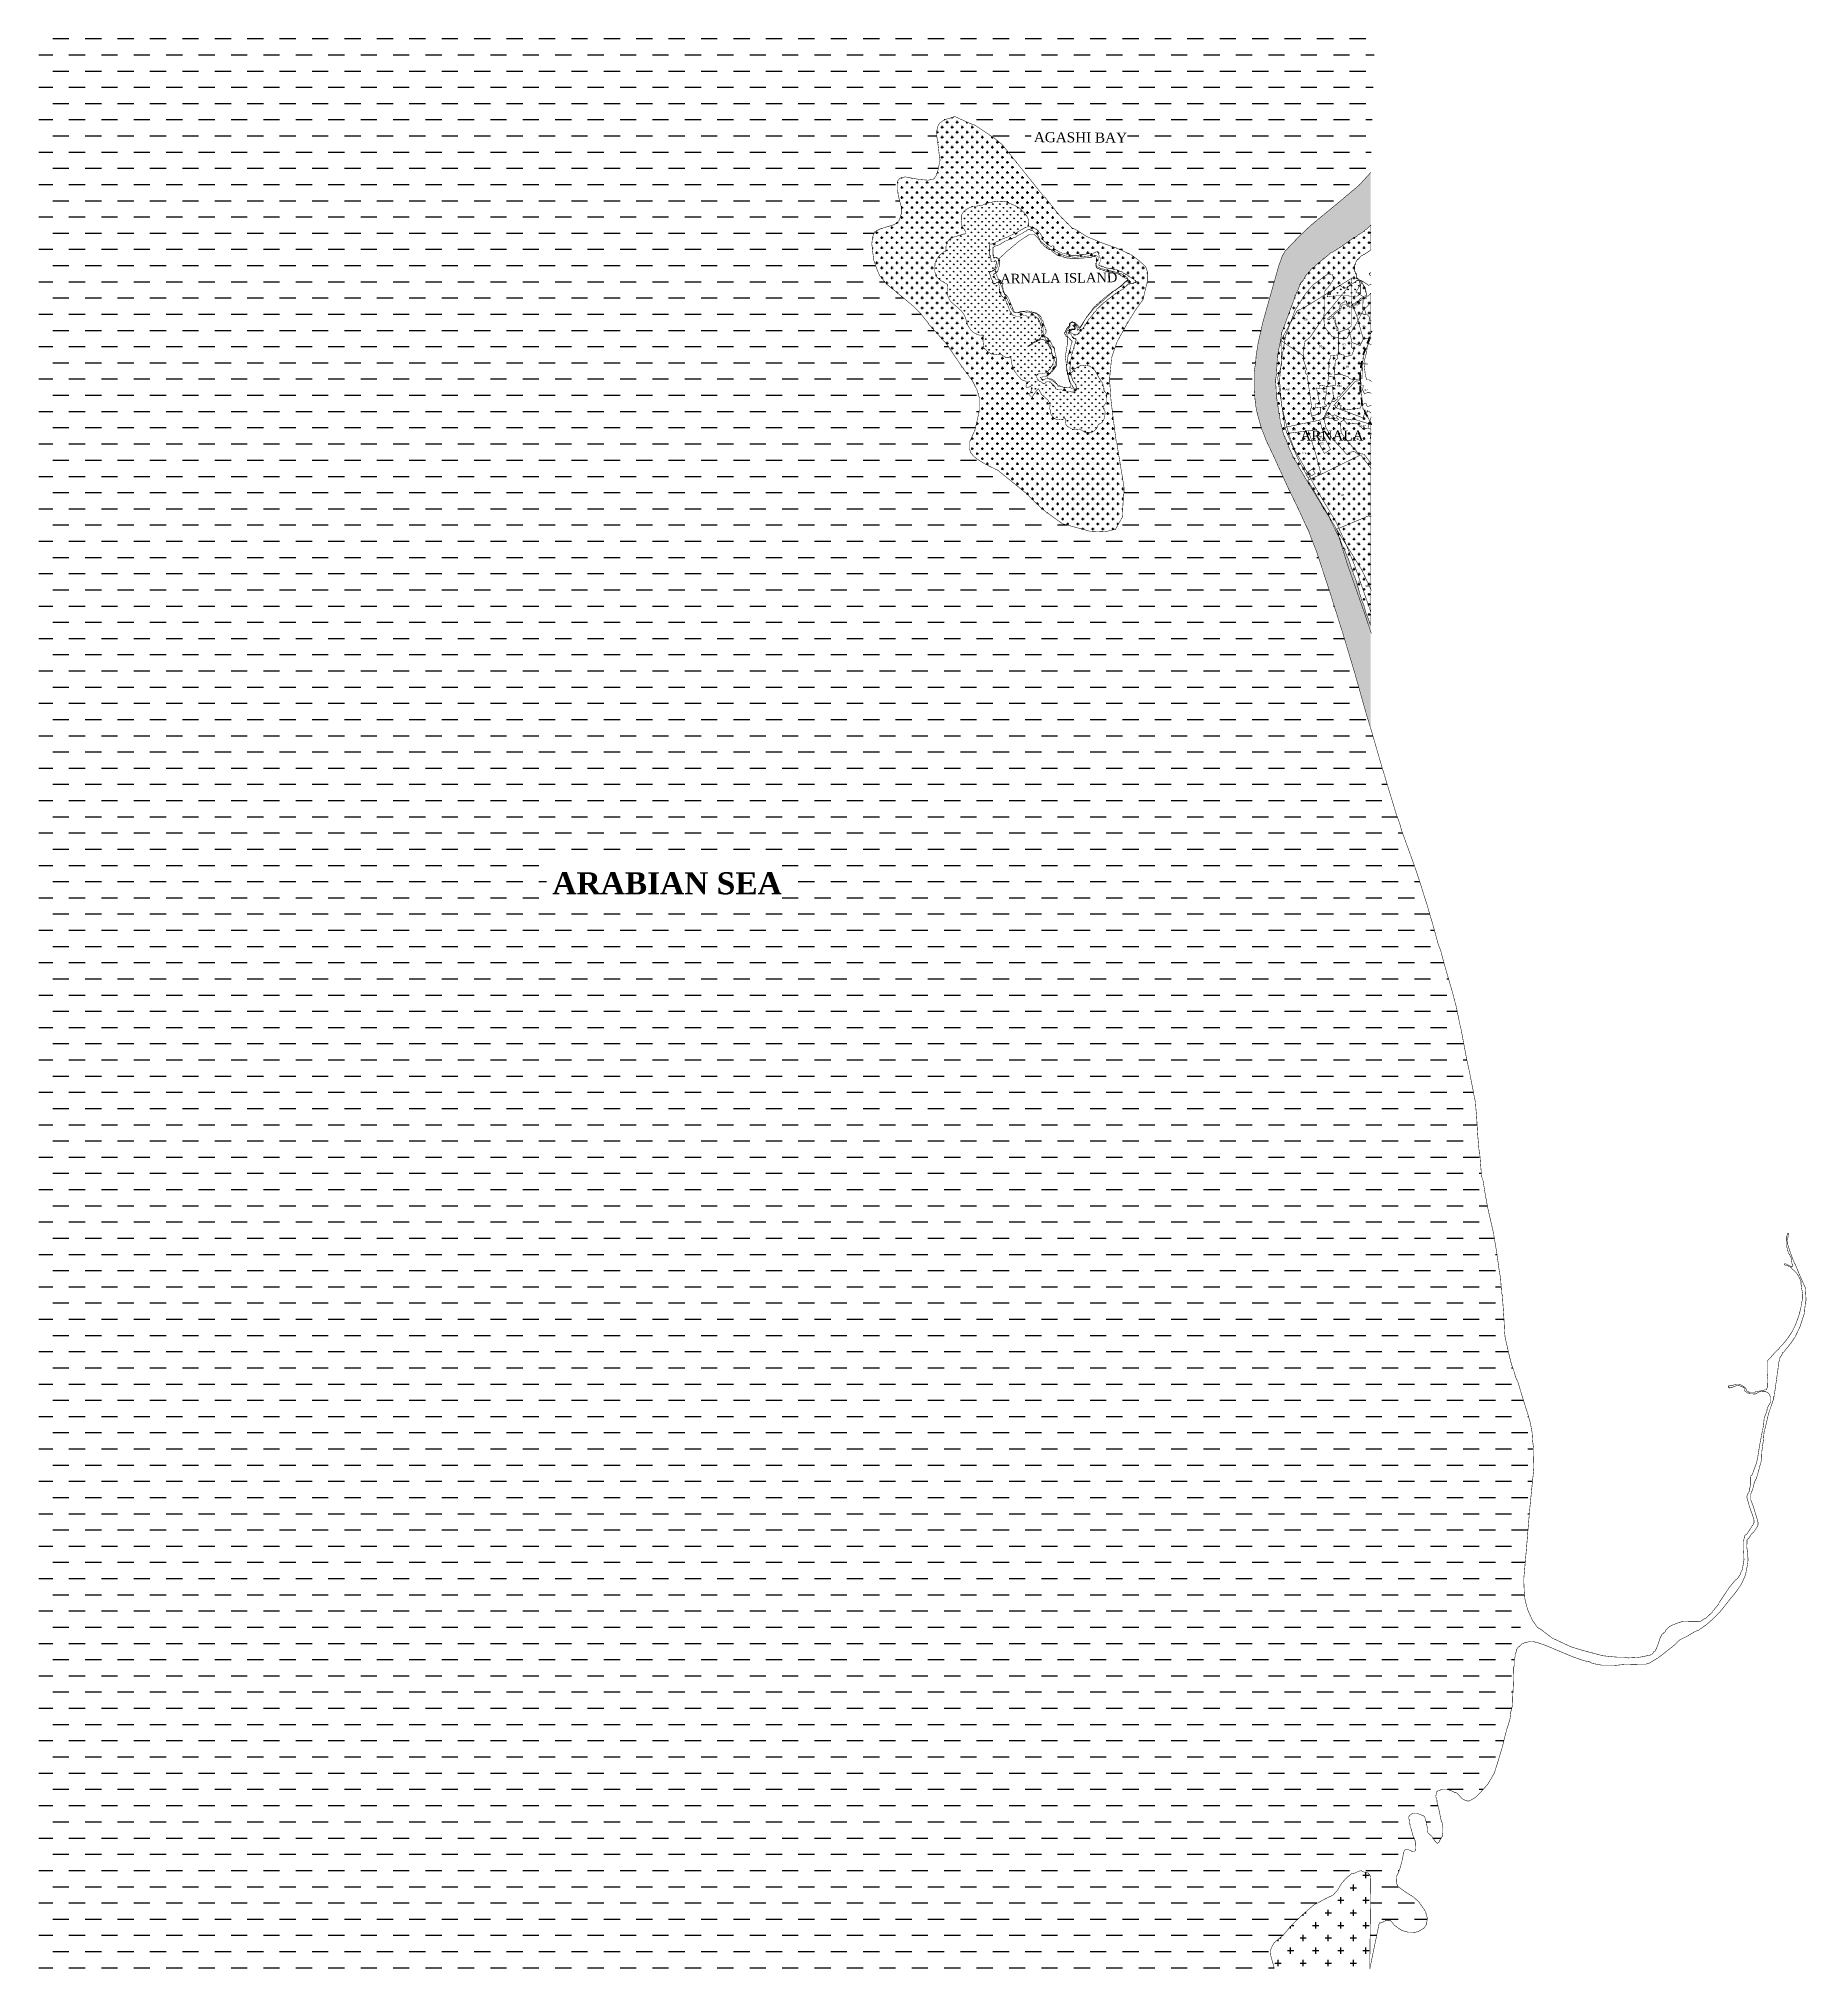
# Model space of a CAD drawing. Header units: metres. Extents: x 255949 to 266337, y 2143972 to 2155317.
import ezdxf

# ---------------------------------------------------------------- set-up
doc = ezdxf.new("R2010")
doc.units = ezdxf.units.M
for name, color, linetype in [('20M CRZ LINE', 120, 'Continuous'), ('500M CRZ LINE', 231, 'Continuous'), ('ARABIAN SEA', 140, 'Continuous'), ('ARABIAN SEA TEXT', 7, 'Continuous'), ('BAY TEXT', 250, 'Continuous'), ('CRZ LANDWARD OF HTL', 11, 'Continuous'), ('HAZARDS LINE', 1, 'Continuous'), ('HIGH TIDE LINE', 6, 'Continuous'), ('INTERTIDAL ZONE', 5, 'Continuous'), ('ISLAND TEXT', 7, 'Continuous'), ('LOW TIDE LINE', 5, 'Continuous'), ('MANGROOVES', 104, 'Continuous'), ('NDZ-200M FROM CRZ', 30, 'Continuous'), ('SURVEY NO.', 7, 'Continuous'), ('SURVEY PLOT BOUNDARY', 35, 'Continuous'), ('VILLAGE NAME', 3, 'Continuous')]:
    doc.layers.add(name, color=color, linetype=linetype)
doc.styles.add('PDF Arial', font='arial.ttf')
doc.styles.add('PDF Calibri Italic', font='calibrii.ttf')
pattern_1 = [(0, (244692.718, 2143197.265), (29.51554, 29.51554), [14.75777, -44.27331]), (90, (244700.097, 2143189.886), (-29.51554, 29.51554), [14.75777, -44.27331])]
pattern_2 = [(90, (244692.718, 2143197.265), (-20.87064, 20.87064), [5.534164, -36.207115]), (45, (244692.718, 2143197.265), (-20.87064, 20.87064), [5.534164, -23.981377]), (135, (244692.718, 2143197.265), (-20.87064, -20.87064), [5.534164, -23.981377])]

# ---------------------------------------------------------------- blocks, each defined once
blk = doc.blocks.new('4')
at = {"layer": 'CRZ LANDWARD OF HTL'}
h = blk.add_hatch(dxfattribs=at)
h.set_pattern_fill('CROSS', color=256, scale=118.062166)
h.set_pattern_definition(pattern_1)
h.paths.add_polyline_path([(263731, 2153146), (263713, 2153333), (263739, 2153467), (263777, 2153560), (263777, 2153820), (263773, 2153820), (263773, 2153816), (263765, 2153808), (263761, 2153808), (263761, 2153804), (263753, 2153804), (263749, 2153800), (263745, 2153800), (263741, 2153796), (263733, 2153796), (263733, 2153792), (263729, 2153792), (263729, 2153788), (263725, 2153788), (263725, 2153780), (263718, 2153780), (263718, 2153776), (263710, 2153776), (263710, 2153773), (263706, 2153773), (263706, 2153769), (263698, 2153769), (263698, 2153765), (263694, 2153765), (263686, 2153757), (263674, 2153745), (263670, 2153745), (263670, 2153741), (263662, 2153737), (263651, 2153737), (263651, 2153741), (263647, 2153741), (263639, 2153745), (263639, 2153749), (263635, 2153749), (263635, 2153753), (263611, 2153753), (263611, 2153749), (263607, 2153749), (263607, 2153745), (263603, 2153745), (263603, 2153733), (263599, 2153729), (263599, 2153721), (263596, 2153721), (263592, 2153717), (263584, 2153713), (263580, 2153710), (263576, 2153710), (263576, 2153706), (263572, 2153706), (263572, 2153702), (263568, 2153702), (263564, 2153698), (263564, 2153694), (263560, 2153694), (263560, 2153682), (263564, 2153678), (263564, 2153670), (263568, 2153670), (263568, 2153658), (263572, 2153658), (263572, 2153643), (263576, 2153639), (263576, 2153631), (263580, 2153623), (263580, 2153619), (263584, 2153615), (263584, 2153603), (263576, 2153603), (263576, 2153623), (263572, 2153627), (263572, 2153631), (263568, 2153647), (263564, 2153651), (263564, 2153658), (263560, 2153666), (263560, 2153674), (263556, 2153678), (263556, 2153686), (263552, 2153686), (263552, 2153682), (263548, 2153682), (263548, 2153678), (263544, 2153678), (263544, 2153674), (263540, 2153674), (263540, 2153670), (263533, 2153670), (263533, 2153666), (263525, 2153666), (263525, 2153674), (263529, 2153674), (263529, 2153678), (263533, 2153678), (263540, 2153686), (263544, 2153686), (263548, 2153690), (263548, 2153694), (263552, 2153694), (263552, 2153698), (263556, 2153698), (263556, 2153702), (263560, 2153702), (263560, 2153706), (263568, 2153710), (263576, 2153717), (263580, 2153717), (263580, 2153721), (263584, 2153721), (263588, 2153725), (263592, 2153725), (263592, 2153733), (263596, 2153737), (263596, 2153749), (263599, 2153753), (263599, 2153757), (263603, 2153757), (263607, 2153761), (263611, 2153761), (263611, 2153765), (263615, 2153765), (263619, 2153769), (263623, 2153769), (263623, 2153776), (263631, 2153776), (263631, 2153773), (263635, 2153773), (263635, 2153761), (263639, 2153761), (263639, 2153757), (263643, 2153757), (263643, 2153753), (263647, 2153749), (263651, 2153745), (263662, 2153745), (263678, 2153761), (263682, 2153761), (263690, 2153769), (263698, 2153773), (263702, 2153773), (263702, 2153776), (263706, 2153780), (263710, 2153780), (263710, 2153784), (263714, 2153784), (263714, 2153788), (263718, 2153788), (263718, 2153792), (263721, 2153792), (263725, 2153796), (263729, 2153796), (263733, 2153800), (263737, 2153803), (263737, 2153804), (263741, 2153804), (263745, 2153808), (263753, 2153808), (263753, 2153820), (263749, 2153824), (263749, 2153832), (263745, 2153832), (263745, 2153855), (263741, 2153855), (263739, 2153859), (263737, 2153859), (263737, 2153863), (263733, 2153863), (263733, 2153871), (263729, 2153875), (263729, 2153879), (263725, 2153883), (263725, 2153887), (263721, 2153887), (263721, 2153891), (263718, 2153891), (263718, 2153895), (263710, 2153895), (263710, 2153887), (263714, 2153887), (263714, 2153871), (263718, 2153867), (263718, 2153820), (263714, 2153820), (263714, 2153816), (263710, 2153812), (263706, 2153812), (263706, 2153808), (263702, 2153808), (263698, 2153804), (263651, 2153804), (263639, 2153808), (263576, 2153808), (263568, 2153804), (263544, 2153804), (263533, 2153800), (263521, 2153800), (263521, 2153812), (263525, 2153812), (263525, 2153816), (263529, 2153816), (263529, 2153812), (263540, 2153812), (263540, 2153816), (263540, 2153828), (263544, 2153828), (263544, 2153832), (263548, 2153832), (263556, 2153839), (263568, 2153851), (263572, 2153851), (263576, 2153855), (263588, 2153863), (263592, 2153863), (263592, 2153867), (263599, 2153867), (263599, 2153863), (263603, 2153863), (263607, 2153859), (263611, 2153855), (263615, 2153855), (263619, 2153851), (263627, 2153851), (263627, 2153855), (263639, 2153855), (263639, 2153859), (263643, 2153859), (263647, 2153863), (263658, 2153867), (263666, 2153875), (263674, 2153879), (263678, 2153883), (263686, 2153883), (263686, 2153887), (263690, 2153887), (263690, 2153891), (263694, 2153895), (263702, 2153895), (263702, 2153906), (263698, 2153906), (263698, 2153910), (263694, 2153910), (263694, 2153934), (263690, 2153934), (263690, 2153938), (263686, 2153938), (263686, 2153946), (263682, 2153950), (263682, 2153965), (263678, 2153965), (263682, 2153969), (263682, 2153989), (263686, 2153989), (263686, 2153997), (263690, 2154005), (263694, 2154009), (263694, 2154013), (263698, 2154017), (263698, 2154020), (263702, 2154020), (263725, 2154044), (263729, 2154044), (263733, 2154048), (263737, 2154048), (263773, 2154072), (263777, 2154076), (263777, 2154221), (263773, 2154217), (263765, 2154209), (263753, 2154198), (263741, 2154190), (263741, 2154186), (263737, 2154186), (263737, 2154182), (263733, 2154182), (263721, 2154174), (263706, 2154166), (263702, 2154162), (263698, 2154158), (263694, 2154154), (263674, 2154146), (263666, 2154139), (263592, 2154087), (263584, 2154083), (263580, 2154079), (263548, 2154060), (263544, 2154060), (263540, 2154056), (263536, 2154056), (263536, 2154052), (263521, 2154040), (263458, 2153989), (263438, 2153969), (263434, 2153969), (263434, 2153965), (263430, 2153965), (263426, 2153961), (263418, 2153950), (263407, 2153938), (263399, 2153930), (263391, 2153918), (263379, 2153895), (263363, 2153879), (263363, 2153871), (263359, 2153871), (263359, 2153867), (263352, 2153847), (263336, 2153812), (263336, 2153808), (263332, 2153808), (263332, 2153800), (263296, 2153702), (263261, 2153607), (263253, 2153588), (263253, 2153576), (263249, 2153556), (263230, 2153458), (263230, 2153446), (263226, 2153414), (263226, 2153399), (263222, 2153340), (263218, 2153316), (263218, 2153304), (263222, 2153233), (263222, 2153202), (263226, 2153198), (263226, 2153190), (263233, 2153147), (263241, 2153092), (263245, 2153076), (263245, 2153060), (263253, 2153044), (263261, 2153005), (263270, 2152977), (263273, 2152977), (263273, 2152970), (263281, 2152958), (263281, 2152954), (263285, 2152946), (263300, 2152903), (263304, 2152899), (263320, 2152863), (263320, 2152855), (263324, 2152855), (263324, 2152852), (263348, 2152816), (263348, 2152812), (263352, 2152808), (263352, 2152804), (263387, 2152745), (263387, 2152741), (263391, 2152737), (263430, 2152674), (263489, 2152576), (263489, 2152572), (263493, 2152568), (263533, 2152505), (263533, 2152501), (263536, 2152501), (263536, 2152497), (263580, 2152407), (263598, 2152375), (263599, 2152375), (263599, 2152367), (263611, 2152336), (263615, 2152332), (263615, 2152328), (263619, 2152324), (263619, 2152320), (263623, 2152320), (263623, 2152312), (263639, 2152273), (263643, 2152265), (263655, 2152234), (263655, 2152230), (263658, 2152222), (263670, 2152190), (263674, 2152182), (263674, 2152175), (263690, 2152135), (263702, 2152092), (263706, 2152084), (263706, 2152080), (263718, 2152037), (263721, 2152033), (263721, 2152025), (263737, 2151986), (263745, 2151954), (263753, 2151931), (263765, 2151903), (263770, 2151883), (263777, 2151883), (263777, 2153059)])
at = {"layer": 'INTERTIDAL ZONE'}
h = blk.add_hatch(dxfattribs=at)
h.set_pattern_fill('CROSS', color=256, scale=118.062166)
h.set_pattern_definition(pattern_1)
h.paths.add_polyline_path([(261612, 2154693), (261569, 2154729), (261451, 2154808), (261412, 2154823), (261333, 2154859), (261282, 2154843), (261270, 2154839), (261246, 2154823), (261238, 2154812), (261231, 2154796), (261227, 2154776), (261227, 2154741), (261234, 2154693), (261242, 2154627), (261246, 2154603), (261231, 2154532), (261223, 2154512), (261211, 2154493), (261175, 2154485), (261128, 2154489), (261081, 2154497), (261057, 2154501), (261042, 2154505), (261010, 2154497), (260994, 2154477), (260994, 2154465), (260994, 2154457), (260994, 2154430), (261002, 2154390), (261018, 2154327), (261018, 2154300), (261018, 2154288), (261006, 2154249), (260979, 2154225), (260955, 2154217), (260939, 2154213), (260892, 2154198), (260861, 2154182), (260857, 2154170), (260849, 2154150), (260845, 2154111), (260849, 2154072), (260857, 2154013), (260872, 2153969), (260880, 2153950), (260892, 2153922), (260916, 2153895), (260931, 2153875), (260971, 2153843), (260998, 2153820), (261042, 2153784), (261089, 2153745), (261128, 2153706), (261175, 2153647), (261179, 2153639), (261286, 2153521), (261325, 2153462), (261376, 2153387), (261435, 2153308), (261463, 2153253), (261478, 2153202), (261478, 2153166), (261478, 2153135), (261451, 2153017), (261419, 2152946), (261419, 2152907), (261427, 2152883), (261443, 2152863), (261474, 2152840), (261506, 2152820), (261545, 2152800), (261585, 2152781), (261750, 2152647), (261789, 2152608), (261848, 2152552), (261911, 2152505), (261966, 2152466), (262025, 2152450), (262124, 2152423), (262214, 2152419), (262277, 2152434), (262317, 2152505), (262321, 2152584), (262328, 2152674), (262285, 2152938), (262281, 2152950), (262262, 2153096), (262250, 2153198), (262242, 2153316), (262254, 2153442), (262285, 2153532), (262293, 2153548), (262348, 2153647), (262399, 2153729), (262439, 2153784), (262454, 2153851), (262466, 2153891), (262466, 2153942), (262454, 2153977), (262415, 2154013), (262368, 2154048), (262281, 2154087), (262191, 2154119), (262108, 2154154), (262045, 2154194), (262021, 2154205), (261943, 2154284), (261864, 2154383), (261852, 2154394)])
h.paths.add_polyline_path([(261468, 2154334), (261492, 2154337), (261516, 2154348), (261563, 2154359), (261614, 2154361), (261633, 2154358), (261682, 2154338), (261714, 2154321), (261754, 2154279), (261764, 2154256), (261767, 2154233), (261766, 2154213), (261770, 2154213), (261774, 2154213), (261777, 2154213), (261781, 2154209), (261785, 2154209), (261789, 2154209), (261793, 2154209), (261793, 2154205), (261797, 2154205), (261805, 2154198), (261809, 2154198), (261813, 2154198), (261813, 2154194), (261817, 2154194), (261817, 2154190), (261821, 2154190), (261821, 2154186), (261825, 2154186), (261825, 2154182), (261829, 2154178), (261833, 2154174), (261837, 2154170), (261837, 2154166), (261840, 2154166), (261840, 2154162), (261840, 2154158), (261844, 2154158), (261844, 2154154), (261844, 2154150), (261848, 2154150), (261848, 2154146), (261848, 2154139), (261852, 2154139), (261852, 2154135), (261852, 2154131), (261856, 2154131), (261856, 2154127), (261860, 2154123), (261864, 2154123), (261864, 2154119), (261868, 2154119), (261868, 2154115), (261880, 2154107), (261884, 2154107), (261884, 2154103), (261888, 2154103), (261896, 2154095), (261899, 2154095), (261903, 2154099), (261911, 2154099), (261915, 2154095), (261915, 2154091), (261915, 2154083), (261947, 2154064), (261951, 2154060), (261955, 2154060), (261959, 2154060), (261962, 2154056), (261974, 2154056), (261978, 2154052), (261982, 2154052), (261986, 2154052), (261994, 2154048), (261998, 2154048), (262002, 2154048), (262006, 2154048), (262010, 2154048), (262014, 2154044), (262018, 2154044), (262025, 2154044), (262029, 2154044), (262033, 2154044), (262037, 2154044), (262041, 2154044), (262045, 2154044), (262049, 2154044), (262053, 2154044), (262057, 2154044), (262061, 2154044), (262069, 2154048), (262080, 2154048), (262084, 2154048), (262088, 2154048), (262092, 2154048), (262112, 2154052), (262116, 2154052), (262120, 2154052), (262124, 2154052), (262128, 2154052), (262132, 2154052), (262136, 2154056), (262140, 2154056), (262143, 2154056), (262147, 2154056), (262151, 2154056), (262151, 2154060), (262155, 2154060), (262159, 2154060), (262163, 2154064), (262167, 2154064), (262171, 2154064), (262171, 2154060), (262175, 2154060), (262175, 2154056), (262175, 2154052), (262179, 2154048), (262179, 2154044), (262183, 2154040), (262183, 2154036), (262183, 2154032), (262187, 2154028), (262187, 2154024), (262187, 2154020), (262187, 2154017), (262187, 2154013), (262187, 2154009), (262187, 2154005), (262183, 2154001), (262183, 2153997), (262183, 2153993), (262179, 2153993), (262179, 2153989), (262179, 2153985), (262183, 2153985), (262187, 2153981), (262191, 2153981), (262195, 2153981), (262199, 2153977), (262206, 2153977), (262210, 2153973), (262214, 2153973), (262218, 2153973), (262222, 2153969), (262226, 2153969), (262230, 2153969), (262242, 2153965), (262246, 2153965), (262250, 2153965), (262262, 2153965), (262262, 2153961), (262265, 2153961), (262269, 2153961), (262273, 2153961), (262289, 2153957), (262301, 2153950), (262305, 2153950), (262309, 2153950), (262313, 2153946), (262317, 2153946), (262321, 2153942), (262324, 2153938), (262328, 2153938), (262332, 2153938), (262336, 2153930), (262340, 2153930), (262344, 2153930), (262352, 2153922), (262356, 2153922), (262356, 2153918), (262368, 2153914), (262372, 2153910), (262380, 2153906), (262384, 2153906), (262384, 2153902), (262387, 2153902), (262387, 2153898), (262391, 2153898), (262395, 2153898), (262395, 2153895), (262395, 2153891), (262399, 2153891), (262399, 2153887), (262395, 2153887), (262395, 2153883), (262391, 2153883), (262387, 2153883), (262384, 2153883), (262384, 2153879), (262380, 2153879), (262376, 2153879), (262372, 2153879), (262368, 2153879), (262360, 2153875), (262356, 2153875), (262352, 2153875), (262348, 2153871), (262340, 2153863), (262324, 2153851), (262324, 2153847), (262321, 2153847), (262321, 2153843), (262317, 2153843), (262285, 2153824), (262281, 2153820), (262277, 2153820), (262277, 2153816), (262273, 2153816), (262222, 2153776), (262222, 2153773), (262218, 2153773), (262214, 2153769), (262210, 2153765), (262206, 2153765), (262206, 2153761), (262202, 2153761), (262202, 2153757), (262199, 2153757), (262195, 2153753), (262195, 2153749), (262191, 2153749), (262187, 2153745), (262175, 2153733), (262171, 2153733), (262171, 2153729), (262167, 2153729), (262167, 2153725), (262159, 2153713), (262155, 2153713), (262155, 2153710), (262151, 2153710), (262151, 2153706), (262132, 2153682), (262132, 2153678), (262128, 2153678), (262128, 2153674), (262124, 2153674), (262104, 2153643), (262104, 2153639), (262100, 2153635), (262100, 2153631), (262096, 2153631), (262084, 2153611), (262080, 2153611), (262080, 2153607), (262077, 2153603), (262069, 2153595), (262061, 2153588), (262057, 2153584), (262057, 2153580), (262053, 2153580), (262049, 2153580), (262045, 2153576), (262041, 2153576), (262037, 2153576), (262033, 2153576), (262033, 2153580), (262029, 2153580), (262025, 2153584), (262021, 2153584), (262018, 2153588), (262014, 2153588), (262010, 2153591), (262010, 2153595), (262010, 2153599), (262014, 2153603), (262018, 2153603), (262018, 2153607), (262014, 2153607), (262010, 2153607), (262010, 2153603), (262006, 2153599), (262006, 2153595), (262006, 2153591), (262002, 2153591), (262002, 2153588), (262006, 2153588), (262006, 2153584), (262010, 2153584), (262014, 2153580), (262018, 2153576), (262021, 2153568), (262025, 2153560), (262029, 2153560), (262029, 2153556), (262033, 2153556), (262037, 2153556), (262041, 2153556), (262041, 2153552), (262045, 2153552), (262045, 2153548), (262045, 2153544), (262045, 2153540), (262041, 2153536), (262041, 2153532), (262041, 2153525), (262037, 2153521), (262033, 2153505), (262033, 2153501), (262029, 2153493), (262025, 2153477), (262025, 2153469), (262021, 2153466), (262018, 2153458), (262018, 2153454), (262018, 2153450), (262018, 2153446), (262014, 2153426), (262014, 2153422), (262014, 2153418), (262014, 2153414), (262010, 2153391), (262010, 2153387), (262010, 2153375), (262010, 2153371), (262010, 2153367), (262014, 2153363), (262014, 2153355), (262014, 2153351), (262014, 2153349), (262020, 2153356), (262036, 2153376), (262069, 2153395), (262096, 2153398), (262125, 2153393), (262157, 2153366), (262178, 2153327), (262202, 2153290), (262210, 2153248), (262225, 2153231), (262224, 2153182), (262203, 2153152), (262216, 2153124), (262214, 2153098), (262209, 2153080), (262198, 2153062), (262175, 2153048), (262168, 2153029), (262151, 2153011), (262134, 2153003), (262097, 2153004), (262068, 2153023), (262031, 2153019), (262002, 2153033), (261986, 2153048), (261981, 2153086), (261967, 2153081), (261941, 2153077), (261919, 2153084), (261898, 2153108), (261890, 2153146), (261893, 2153165), (261882, 2153191), (261843, 2153225), (261824, 2153260), (261805, 2153238), (261789, 2153215), (261773, 2153218), (261774, 2153233), (261781, 2153249), (261789, 2153261), (261778, 2153273), (261755, 2153265), (261750, 2153274), (261756, 2153287), (261772, 2153304), (261748, 2153304), (261726, 2153312), (261700, 2153340), (261681, 2153368), (261669, 2153399), (261661, 2153445), (261631, 2153444), (261601, 2153463), (261576, 2153460), (261546, 2153464), (261525, 2153479), (261503, 2153500), (261498, 2153543), (261503, 2153573), (261476, 2153575), (261443, 2153589), (261424, 2153608), (261411, 2153628), (261401, 2153659), (261389, 2153692), (261372, 2153716), (261348, 2153738), (261307, 2153773), (261292, 2153803), (261287, 2153833), (261292, 2153853), (261290, 2153872), (261250, 2153895), (261223, 2153919), (261215, 2153947), (261216, 2153997), (261229, 2154025), (261245, 2154046), (261267, 2154063), (261279, 2154068), (261281, 2154091), (261282, 2154113), (261301, 2154138), (261323, 2154150), (261361, 2154161), (261379, 2154168), (261398, 2154170), (261397, 2154182), (261378, 2154210), (261370, 2154230), (261371, 2154280), (261385, 2154301), (261401, 2154314), (261415, 2154322), (261439, 2154330)], flags=16)
h.paths.add_polyline_path([(261636, 2154131), (261640, 2154131), (261644, 2154131), (261648, 2154135), (261687, 2154150), (261691, 2154150), (261691, 2154154), (261695, 2154154), (261699, 2154158), (261738, 2154178), (261742, 2154182), (261754, 2154186), (261754, 2154190), (261758, 2154190), (261762, 2154194), (261766, 2154194), (261770, 2154194), (261774, 2154194), (261777, 2154194), (261777, 2154190), (261781, 2154190), (261785, 2154190), (261789, 2154190), (261797, 2154182), (261801, 2154178), (261805, 2154178), (261805, 2154174), (261809, 2154174), (261809, 2154170), (261813, 2154170), (261813, 2154166), (261817, 2154166), (261817, 2154162), (261821, 2154158), (261821, 2154154), (261825, 2154154), (261825, 2154150), (261825, 2154146), (261829, 2154142), (261829, 2154139), (261833, 2154135), (261833, 2154131), (261840, 2154123), (261896, 2154079), (261923, 2154064), (261982, 2154040), (262037, 2154032), (262120, 2154040), (262159, 2154044), (262175, 2154036), (262175, 2154020), (262163, 2154001), (262167, 2153977), (262179, 2153973), (262183, 2153973), (262183, 2153969), (262289, 2153942), (262324, 2153930), (262348, 2153910), (262348, 2153902), (262356, 2153898), (262356, 2153895), (262352, 2153895), (262348, 2153895), (262344, 2153895), (262344, 2153891), (262340, 2153891), (262340, 2153887), (262336, 2153887), (262332, 2153887), (262332, 2153883), (262324, 2153875), (262313, 2153863), (262309, 2153863), (262309, 2153859), (262305, 2153859), (262277, 2153839), (262273, 2153835), (262269, 2153835), (262265, 2153832), (262265, 2153832), (262265, 2153832), (262171, 2153749), (262151, 2153733), (262102, 2153673), (262097, 2153664), (262088, 2153649), (262088, 2153647), (262087, 2153647), (262077, 2153627), (262061, 2153607), (262053, 2153603), (262049, 2153627), (262041, 2153639), (262025, 2153651), (262010, 2153643), (262010, 2153627), (262002, 2153615), (261990, 2153595), (261990, 2153588), (261993, 2153568), (261994, 2153568), (261994, 2153564), (261998, 2153564), (262002, 2153560), (262010, 2153552), (262010, 2153548), (262014, 2153548), (262014, 2153544), (262018, 2153544), (262018, 2153540), (262021, 2153540), (262021, 2153536), (262021, 2153532), (262018, 2153525), (262014, 2153509), (262014, 2153505), (262014, 2153501), (262006, 2153481), (262006, 2153477), (262002, 2153469), (262002, 2153462), (261998, 2153458), (261998, 2153454), (261998, 2153450), (261994, 2153430), (261994, 2153426), (261994, 2153422), (261994, 2153418), (261994, 2153414), (261990, 2153391), (261990, 2153387), (261990, 2153383), (262002, 2153328), (262012, 2153294), (262014, 2153292), (262014, 2153288), (262018, 2153288), (262018, 2153284), (262018, 2153281), (262021, 2153281), (262025, 2153277), (262025, 2153273), (262025, 2153269), (262029, 2153269), (262029, 2153265), (262029, 2153261), (262021, 2153261), (262014, 2153265), (262010, 2153265), (262006, 2153265), (262002, 2153265), (261978, 2153265), (261968, 2153269), (261966, 2153269), (261965, 2153270), (261959, 2153273), (261955, 2153273), (261951, 2153273), (261947, 2153273), (261943, 2153273), (261939, 2153273), (261939, 2153277), (261935, 2153283), (261915, 2153300), (261899, 2153312), (261880, 2153320), (261876, 2153320), (261872, 2153320), (261868, 2153320), (261864, 2153320), (261864, 2153316), (261860, 2153316), (261856, 2153312), (261852, 2153312), (261852, 2153316), (261848, 2153316), (261844, 2153316), (261844, 2153320), (261840, 2153320), (261837, 2153324), (261837, 2153328), (261840, 2153328), (261844, 2153328), (261848, 2153328), (261852, 2153332), (261860, 2153332), (261864, 2153332), (261868, 2153332), (261868, 2153336), (261872, 2153336), (261892, 2153351), (261919, 2153387), (261923, 2153410), (261923, 2153418), (261907, 2153458), (261907, 2153466), (261907, 2153469), (261903, 2153469), (261903, 2153473), (261903, 2153477), (261903, 2153481), (261903, 2153485), (261903, 2153489), (261899, 2153489), (261899, 2153493), (261899, 2153497), (261896, 2153497), (261896, 2153501), (261899, 2153509), (261876, 2153536), (261856, 2153568), (261852, 2153584), (261852, 2153611), (261844, 2153647), (261837, 2153670), (261817, 2153698), (261790, 2153710), (261789, 2153710), (261785, 2153710), (261781, 2153710), (261777, 2153710), (261774, 2153706), (261770, 2153706), (261766, 2153706), (261762, 2153706), (261758, 2153706), (261754, 2153706), (261754, 2153710), (261750, 2153710), (261746, 2153710), (261742, 2153713), (261738, 2153713), (261734, 2153713), (261730, 2153713), (261726, 2153713), (261722, 2153713), (261718, 2153712), (261718, 2153710), (261715, 2153710), (261715, 2153706), (261711, 2153706), (261703, 2153706), (261699, 2153706), (261695, 2153706), (261691, 2153706), (261691, 2153707), (261679, 2153710), (261663, 2153733), (261629, 2153812), (261628, 2153812), (261624, 2153816), (261624, 2153820), (261620, 2153824), (261620, 2153828), (261616, 2153832), (261616, 2153835), (261616, 2153840), (261589, 2153902), (261589, 2153902), (261585, 2153902), (261581, 2153902), (261577, 2153902), (261573, 2153902), (261569, 2153910), (261561, 2153930), (261561, 2153934), (261565, 2153934), (261569, 2153938), (261573, 2153938), (261573, 2153942), (261573, 2153946), (261573, 2153950), (261569, 2153950), (261585, 2153985), (261589, 2154009), (261589, 2154020), (261589, 2154024), (261585, 2154024), (261585, 2154028), (261581, 2154028), (261577, 2154028), (261577, 2154032), (261573, 2154032), (261569, 2154032), (261565, 2154032), (261565, 2154028), (261561, 2154028), (261561, 2154036), (261561, 2154040), (261561, 2154044), (261557, 2154048), (261557, 2154052), (261557, 2154056), (261557, 2154064), (261557, 2154068), (261557, 2154072), (261557, 2154076), (261557, 2154079), (261557, 2154083), (261557, 2154087), (261557, 2154091), (261561, 2154091), (261565, 2154095), (261569, 2154095), (261573, 2154099), (261577, 2154099), (261604, 2154111), (261608, 2154115)], flags=0)
h = blk.add_hatch(dxfattribs=at)
h.set_pattern_fill('CROSS', color=256, scale=118.062166)
h.set_pattern_definition(pattern_1)
h.paths.add_polyline_path([(263332, 2153808), (263336, 2153808), (263336, 2153812), (263352, 2153847), (263359, 2153867), (263359, 2153871), (263363, 2153871), (263363, 2153879), (263379, 2153895), (263391, 2153918), (263399, 2153930), (263407, 2153938), (263418, 2153950), (263426, 2153961), (263430, 2153965), (263434, 2153965), (263434, 2153969), (263438, 2153969), (263458, 2153989), (263521, 2154040), (263536, 2154052), (263536, 2154056), (263540, 2154056), (263544, 2154060), (263548, 2154060), (263580, 2154079), (263584, 2154083), (263592, 2154087), (263666, 2154139), (263674, 2154146), (263694, 2154154), (263698, 2154158), (263702, 2154162), (263706, 2154166), (263721, 2154174), (263733, 2154182), (263737, 2154182), (263737, 2154186), (263741, 2154186), (263741, 2154190), (263753, 2154198), (263765, 2154209), (263773, 2154217), (263777, 2154221), (263777, 2154531), (263710, 2154457), (263584, 2154351), (263426, 2154221), (263355, 2154154), (263273, 2154068), (263269, 2154060), (263257, 2154040), (263249, 2154017), (263237, 2153985), (263226, 2153946), (263178, 2153776), (263143, 2153651), (263115, 2153528), (263111, 2153501), (263104, 2153462), (263100, 2153410), (263096, 2153387), (263092, 2153363), (263092, 2153249), (263096, 2153206), (263100, 2153166), (263104, 2153143), (263104, 2153139), (263115, 2153096), (263131, 2153040), (263135, 2153025), (263147, 2152997), (263163, 2152954), (263210, 2152855), (263289, 2152682), (263308, 2152643), (263359, 2152537), (263395, 2152458), (263411, 2152426), (263418, 2152407), (263422, 2152395), (263458, 2152304), (263485, 2152222), (263533, 2152076), (263607, 2151840), (263611, 2151828), (263682, 2151592), (263753, 2151340), (263777, 2151263), (263777, 2151872), (263773, 2151875), (263773, 2151883), (263769, 2151883), (263769, 2151887), (263765, 2151903), (263753, 2151931), (263745, 2151954), (263737, 2151986), (263721, 2152025), (263721, 2152033), (263718, 2152037), (263706, 2152080), (263706, 2152084), (263702, 2152092), (263690, 2152135), (263674, 2152175), (263674, 2152182), (263670, 2152190), (263658, 2152222), (263655, 2152230), (263655, 2152234), (263643, 2152265), (263639, 2152273), (263623, 2152312), (263623, 2152320), (263619, 2152320), (263619, 2152324), (263615, 2152328), (263615, 2152332), (263611, 2152336), (263599, 2152367), (263599, 2152375), (263596, 2152375), (263596, 2152379), (263580, 2152407), (263536, 2152497), (263536, 2152501), (263533, 2152501), (263533, 2152505), (263493, 2152568), (263489, 2152572), (263489, 2152576), (263430, 2152674), (263391, 2152737), (263387, 2152741), (263387, 2152745), (263352, 2152804), (263352, 2152808), (263348, 2152812), (263348, 2152816), (263324, 2152852), (263324, 2152855), (263320, 2152855), (263320, 2152863), (263304, 2152899), (263300, 2152903), (263285, 2152946), (263281, 2152954), (263281, 2152958), (263273, 2152970), (263273, 2152977), (263269, 2152977), (263269, 2152981), (263261, 2153005), (263253, 2153044), (263245, 2153060), (263245, 2153076), (263241, 2153092), (263233, 2153147), (263226, 2153190), (263226, 2153198), (263222, 2153202), (263222, 2153233), (263218, 2153304), (263218, 2153316), (263222, 2153340), (263226, 2153399), (263226, 2153414), (263230, 2153446), (263230, 2153458), (263249, 2153556), (263253, 2153576), (263253, 2153588), (263261, 2153607), (263296, 2153702), (263332, 2153800)])
h = blk.add_hatch(dxfattribs=at)
h.set_pattern_fill('CROSS', color=256, scale=295.155415)
h.set_pattern_definition([(0, (244692.72, 2143197.265), (73.78885, 73.78885), [36.8944, -110.6833]), (90, (244711.165, 2143178.82), (-73.78885, 73.78885), [36.8944, -110.6833])])
h.paths.add_polyline_path([(263777, 2144518), (263762, 2144538), (263730, 2144546), (263722, 2144552), (263706, 2144549), (263684, 2144538), (263664, 2144534), (263656, 2144526), (263641, 2144516), (263607, 2144480), (263582, 2144438), (263556, 2144409), (263548, 2144412), (263524, 2144394), (263465, 2144368), (263462, 2144361), (263444, 2144352), (263372, 2144290), (263313, 2144233), (263263, 2144174), (263209, 2144128), (263196, 2144106), (263187, 2144082), (263190, 2144050), (263196, 2144029), (263210, 2143980), (263777, 2143980)])
at = {"layer": 'MANGROOVES'}
h = blk.add_hatch(dxfattribs=at)
h.set_pattern_fill('GRASS', color=256, scale=29.515541)
h.set_pattern_definition(pattern_2)
h.paths.add_polyline_path([(261557, 2153883), (261557, 2153891), (261553, 2153895), (261553, 2153898), (261549, 2153902), (261541, 2153926), (261541, 2153930), (261537, 2153934), (261537, 2153938), (261537, 2153942), (261537, 2153946), (261541, 2153946), (261541, 2153950), (261545, 2153950), (261549, 2153950), (261553, 2153950), (261553, 2153954), (261557, 2153954), (261561, 2153954), (261561, 2153957), (261565, 2153957), (261565, 2153961), (261569, 2153961), (261569, 2153965), (261569, 2153969), (261569, 2153973), (261573, 2153973), (261573, 2153981), (261577, 2153993), (261577, 2153997), (261577, 2154001), (261577, 2154005), (261577, 2154009), (261573, 2154009), (261573, 2154013), (261569, 2154013), (261569, 2154009), (261565, 2154009), (261565, 2154005), (261561, 2154005), (261557, 2154005), (261553, 2154005), (261549, 2154005), (261549, 2154009), (261545, 2154009), (261545, 2154013), (261545, 2154024), (261541, 2154032), (261541, 2154036), (261541, 2154040), (261541, 2154044), (261537, 2154044), (261537, 2154048), (261537, 2154052), (261537, 2154056), (261537, 2154060), (261537, 2154064), (261537, 2154072), (261537, 2154076), (261537, 2154079), (261537, 2154083), (261537, 2154091), (261537, 2154095), (261537, 2154099), (261537, 2154103), (261537, 2154107), (261541, 2154107), (261545, 2154107), (261549, 2154111), (261553, 2154111), (261557, 2154111), (261557, 2154115), (261561, 2154115), (261565, 2154115), (261569, 2154119), (261596, 2154131), (261600, 2154135), (261628, 2154146), (261632, 2154146), (261636, 2154150), (261640, 2154150), (261679, 2154170), (261683, 2154170), (261687, 2154170), (261687, 2154174), (261691, 2154174), (261730, 2154198), (261734, 2154198), (261742, 2154205), (261746, 2154205), (261750, 2154209), (261754, 2154209), (261758, 2154209), (261758, 2154213), (261762, 2154213), (261766, 2154213), (261767, 2154233), (261764, 2154256), (261754, 2154279), (261714, 2154321), (261682, 2154338), (261633, 2154358), (261614, 2154361), (261563, 2154359), (261516, 2154348), (261492, 2154337), (261468, 2154334), (261439, 2154330), (261415, 2154322), (261401, 2154314), (261385, 2154301), (261371, 2154280), (261370, 2154230), (261378, 2154210), (261397, 2154182), (261398, 2154170), (261379, 2154168), (261361, 2154161), (261323, 2154150), (261301, 2154138), (261282, 2154113), (261281, 2154091), (261279, 2154068), (261267, 2154063), (261245, 2154046), (261229, 2154025), (261216, 2153997), (261215, 2153947), (261223, 2153919), (261250, 2153895), (261290, 2153872), (261292, 2153853), (261287, 2153833), (261292, 2153803), (261307, 2153773), (261348, 2153738), (261372, 2153716), (261389, 2153692), (261401, 2153659), (261411, 2153628), (261424, 2153608), (261443, 2153589), (261476, 2153575), (261503, 2153573), (261498, 2153543), (261503, 2153500), (261525, 2153479), (261546, 2153464), (261576, 2153460), (261601, 2153463), (261631, 2153444), (261661, 2153445), (261669, 2153399), (261681, 2153368), (261700, 2153340), (261726, 2153312), (261748, 2153304), (261772, 2153304), (261756, 2153287), (261750, 2153274), (261755, 2153265), (261778, 2153273), (261789, 2153261), (261781, 2153249), (261774, 2153233), (261773, 2153218), (261789, 2153215), (261805, 2153238), (261824, 2153260), (261843, 2153225), (261882, 2153191), (261893, 2153165), (261890, 2153146), (261898, 2153108), (261919, 2153084), (261941, 2153077), (261967, 2153081), (261981, 2153086), (261986, 2153048), (262002, 2153033), (262031, 2153019), (262068, 2153023), (262097, 2153004), (262134, 2153003), (262151, 2153011), (262168, 2153029), (262175, 2153048), (262198, 2153062), (262209, 2153080), (262214, 2153098), (262216, 2153124), (262203, 2153152), (262224, 2153182), (262225, 2153231), (262210, 2153248), (262202, 2153290), (262178, 2153327), (262157, 2153366), (262125, 2153393), (262096, 2153398), (262069, 2153395), (262036, 2153376), (262020, 2153356), (262014, 2153349), (262014, 2153347), (262014, 2153344), (262018, 2153328), (262021, 2153324), (262021, 2153320), (262025, 2153316), (262025, 2153312), (262025, 2153308), (262029, 2153304), (262029, 2153300), (262033, 2153300), (262033, 2153296), (262037, 2153292), (262041, 2153288), (262041, 2153284), (262045, 2153284), (262045, 2153281), (262045, 2153277), (262045, 2153273), (262049, 2153269), (262049, 2153265), (262049, 2153261), (262049, 2153257), (262049, 2153253), (262045, 2153253), (262045, 2153249), (262041, 2153245), (262037, 2153241), (262033, 2153241), (262029, 2153241), (262025, 2153241), (262018, 2153241), (262010, 2153245), (262006, 2153245), (262002, 2153245), (261998, 2153245), (261994, 2153245), (261970, 2153249), (261966, 2153249), (261962, 2153253), (261955, 2153253), (261951, 2153253), (261947, 2153253), (261943, 2153253), (261939, 2153253), (261935, 2153253), (261935, 2153257), (261931, 2153257), (261927, 2153257), (261927, 2153261), (261923, 2153261), (261923, 2153265), (261923, 2153269), (261915, 2153273), (261915, 2153277), (261915, 2153281), (261911, 2153281), (261907, 2153288), (261903, 2153288), (261903, 2153292), (261899, 2153292), (261899, 2153296), (261896, 2153296), (261896, 2153300), (261892, 2153300), (261888, 2153300), (261884, 2153300), (261880, 2153300), (261876, 2153300), (261872, 2153300), (261868, 2153300), (261868, 2153296), (261864, 2153296), (261864, 2153292), (261860, 2153292), (261856, 2153292), (261852, 2153292), (261848, 2153292), (261848, 2153296), (261844, 2153296), (261840, 2153296), (261840, 2153300), (261837, 2153300), (261833, 2153300), (261833, 2153304), (261829, 2153304), (261825, 2153308), (261821, 2153308), (261821, 2153312), (261821, 2153316), (261817, 2153316), (261817, 2153320), (261817, 2153324), (261813, 2153324), (261813, 2153328), (261813, 2153332), (261813, 2153336), (261817, 2153340), (261817, 2153344), (261821, 2153344), (261821, 2153347), (261825, 2153347), (261829, 2153347), (261837, 2153347), (261840, 2153347), (261844, 2153347), (261848, 2153351), (261856, 2153351), (261860, 2153351), (261864, 2153351), (261864, 2153355), (261868, 2153355), (261872, 2153355), (261872, 2153359), (261876, 2153359), (261876, 2153363), (261880, 2153363), (261884, 2153367), (261884, 2153371), (261888, 2153371), (261888, 2153375), (261892, 2153375), (261899, 2153391), (261903, 2153391), (261903, 2153395), (261907, 2153395), (261907, 2153399), (261907, 2153403), (261911, 2153403), (261911, 2153406), (261911, 2153410), (261911, 2153414), (261911, 2153418), (261911, 2153422), (261911, 2153430), (261911, 2153434), (261907, 2153438), (261907, 2153442), (261907, 2153446), (261899, 2153477), (261899, 2153481), (261899, 2153489), (261899, 2153493), (261896, 2153493), (261896, 2153497), (261892, 2153497), (261892, 2153501), (261892, 2153505), (261888, 2153505), (261888, 2153509), (261888, 2153513), (261884, 2153513), (261884, 2153517), (261880, 2153521), (261880, 2153525), (261876, 2153525), (261876, 2153528), (261872, 2153532), (261868, 2153536), (261868, 2153540), (261864, 2153540), (261864, 2153544), (261860, 2153544), (261856, 2153548), (261852, 2153548), (261848, 2153548), (261844, 2153548), (261840, 2153548), (261837, 2153548), (261833, 2153548), (261829, 2153548), (261829, 2153544), (261825, 2153544), (261817, 2153540), (261817, 2153536), (261813, 2153536), (261809, 2153536), (261805, 2153532), (261801, 2153532), (261789, 2153525), (261789, 2153521), (261785, 2153521), (261781, 2153517), (261774, 2153513), (261770, 2153513), (261770, 2153509), (261766, 2153509), (261766, 2153513), (261770, 2153513), (261770, 2153517), (261774, 2153517), (261785, 2153525), (261817, 2153548), (261825, 2153548), (261829, 2153552), (261833, 2153556), (261837, 2153556), (261837, 2153560), (261840, 2153564), (261840, 2153568), (261840, 2153572), (261840, 2153576), (261840, 2153580), (261840, 2153584), (261840, 2153588), (261844, 2153588), (261844, 2153591), (261848, 2153591), (261848, 2153595), (261848, 2153599), (261844, 2153599), (261840, 2153603), (261844, 2153603), (261844, 2153607), (261844, 2153611), (261844, 2153615), (261844, 2153619), (261840, 2153619), (261840, 2153623), (261840, 2153627), (261837, 2153631), (261837, 2153635), (261837, 2153643), (261833, 2153643), (261833, 2153647), (261833, 2153651), (261829, 2153654), (261829, 2153658), (261829, 2153662), (261825, 2153662), (261825, 2153666), (261825, 2153670), (261821, 2153670), (261821, 2153674), (261817, 2153674), (261817, 2153678), (261813, 2153678), (261813, 2153682), (261809, 2153682), (261805, 2153682), (261805, 2153686), (261801, 2153686), (261797, 2153690), (261793, 2153690), (261789, 2153690), (261785, 2153690), (261781, 2153690), (261777, 2153686), (261774, 2153686), (261770, 2153686), (261766, 2153686), (261762, 2153686), (261758, 2153686), (261754, 2153686), (261750, 2153690), (261746, 2153690), (261742, 2153690), (261738, 2153690), (261734, 2153694), (261730, 2153694), (261726, 2153694), (261726, 2153690), (261722, 2153690), (261718, 2153690), (261718, 2153686), (261715, 2153686), (261711, 2153686), (261707, 2153686), (261703, 2153686), (261699, 2153686), (261695, 2153686), (261691, 2153686), (261687, 2153686), (261687, 2153690), (261683, 2153690), (261679, 2153690), (261675, 2153690), (261675, 2153694), (261671, 2153694), (261667, 2153698), (261667, 2153702), (261663, 2153702), (261663, 2153706), (261663, 2153710), (261659, 2153710), (261659, 2153713), (261656, 2153717), (261656, 2153721), (261652, 2153725), (261652, 2153729), (261644, 2153749), (261644, 2153753), (261640, 2153757), (261636, 2153765), (261636, 2153769), (261636, 2153773), (261632, 2153776), (261632, 2153780), (261628, 2153784), (261628, 2153788), (261624, 2153788), (261624, 2153792), (261620, 2153796), (261616, 2153800), (261612, 2153800), (261612, 2153804), (261608, 2153804), (261608, 2153808), (261604, 2153808), (261604, 2153812), (261604, 2153816), (261600, 2153816), (261600, 2153820), (261600, 2153824), (261596, 2153824), (261596, 2153828), (261596, 2153832), (261596, 2153835), (261596, 2153839), (261596, 2153843), (261596, 2153847), (261593, 2153859), (261593, 2153863), (261593, 2153867), (261589, 2153875), (261589, 2153879), (261589, 2153883), (261585, 2153883), (261581, 2153883), (261577, 2153883), (261573, 2153879), (261569, 2153879), (261565, 2153879), (261565, 2153875), (261561, 2153875), (261561, 2153879), (261557, 2153879)])
h = blk.add_hatch(dxfattribs=at)
h.set_pattern_fill('GRASS', color=256, scale=29.515541)
h.set_pattern_definition(pattern_2)
h.paths.add_polyline_path([(263718, 2153867), (263714, 2153871), (263714, 2153887), (263710, 2153887), (263710, 2153895), (263702, 2153895), (263694, 2153895), (263690, 2153891), (263690, 2153887), (263686, 2153887), (263686, 2153883), (263678, 2153883), (263674, 2153879), (263666, 2153875), (263658, 2153867), (263647, 2153863), (263643, 2153859), (263639, 2153859), (263639, 2153855), (263627, 2153855), (263627, 2153851), (263619, 2153851), (263615, 2153855), (263611, 2153855), (263607, 2153859), (263603, 2153863), (263599, 2153863), (263599, 2153867), (263592, 2153867), (263592, 2153863), (263588, 2153863), (263576, 2153855), (263572, 2153851), (263568, 2153851), (263556, 2153839), (263548, 2153832), (263544, 2153832), (263544, 2153828), (263540, 2153828), (263540, 2153816), (263540, 2153812), (263529, 2153812), (263529, 2153816), (263525, 2153816), (263525, 2153812), (263521, 2153812), (263521, 2153800), (263533, 2153800), (263544, 2153804), (263568, 2153804), (263576, 2153808), (263639, 2153808), (263651, 2153804), (263698, 2153804), (263702, 2153808), (263706, 2153808), (263706, 2153812), (263710, 2153812), (263714, 2153816), (263714, 2153820), (263718, 2153820)])
at = {"layer": 'NDZ-200M FROM CRZ'}
h = blk.add_hatch(dxfattribs=at)
h.set_pattern_fill('CROSS', color=256, scale=5)
h.paths.add_polyline_path([(261840, 2154166), (261837, 2154166), (261837, 2154170), (261833, 2154174), (261829, 2154178), (261825, 2154182), (261825, 2154186), (261821, 2154186), (261821, 2154190), (261817, 2154190), (261817, 2154194), (261813, 2154194), (261813, 2154198), (261809, 2154198), (261805, 2154198), (261797, 2154205), (261793, 2154205), (261793, 2154209), (261789, 2154209), (261785, 2154209), (261781, 2154209), (261777, 2154213), (261774, 2154213), (261770, 2154213), (261766, 2154213), (261762, 2154213), (261758, 2154213), (261758, 2154209), (261754, 2154209), (261750, 2154209), (261746, 2154205), (261742, 2154205), (261734, 2154198), (261730, 2154198), (261691, 2154174), (261687, 2154174), (261687, 2154170), (261683, 2154170), (261679, 2154170), (261640, 2154150), (261636, 2154150), (261632, 2154146), (261628, 2154146), (261600, 2154135), (261596, 2154131), (261569, 2154119), (261565, 2154115), (261561, 2154115), (261557, 2154115), (261557, 2154111), (261553, 2154111), (261549, 2154111), (261545, 2154107), (261541, 2154107), (261537, 2154107), (261537, 2154103), (261537, 2154099), (261537, 2154095), (261537, 2154091), (261537, 2154083), (261537, 2154079), (261537, 2154076), (261537, 2154072), (261537, 2154064), (261537, 2154060), (261537, 2154056), (261537, 2154052), (261537, 2154048), (261537, 2154044), (261541, 2154044), (261541, 2154040), (261541, 2154036), (261541, 2154032), (261545, 2154024), (261545, 2154013), (261545, 2154009), (261549, 2154009), (261549, 2154005), (261553, 2154005), (261557, 2154005), (261561, 2154005), (261565, 2154005), (261565, 2154009), (261569, 2154009), (261569, 2154013), (261573, 2154013), (261573, 2154009), (261577, 2154009), (261577, 2154005), (261577, 2154001), (261577, 2153997), (261577, 2153993), (261573, 2153981), (261573, 2153973), (261569, 2153973), (261569, 2153969), (261569, 2153965), (261569, 2153961), (261565, 2153961), (261565, 2153957), (261561, 2153957), (261561, 2153954), (261557, 2153954), (261553, 2153954), (261553, 2153950), (261549, 2153950), (261545, 2153950), (261541, 2153950), (261541, 2153946), (261537, 2153946), (261537, 2153942), (261537, 2153938), (261537, 2153934), (261541, 2153930), (261541, 2153926), (261549, 2153902), (261553, 2153898), (261553, 2153895), (261557, 2153891), (261557, 2153883), (261557, 2153879), (261561, 2153879), (261561, 2153875), (261565, 2153875), (261565, 2153879), (261569, 2153879), (261573, 2153879), (261577, 2153883), (261581, 2153883), (261585, 2153883), (261589, 2153883), (261589, 2153879), (261589, 2153875), (261593, 2153867), (261593, 2153863), (261593, 2153859), (261596, 2153847), (261596, 2153843), (261596, 2153839), (261596, 2153835), (261596, 2153832), (261596, 2153828), (261596, 2153824), (261600, 2153824), (261600, 2153820), (261600, 2153816), (261604, 2153816), (261604, 2153812), (261604, 2153808), (261608, 2153808), (261608, 2153804), (261612, 2153804), (261612, 2153800), (261616, 2153800), (261620, 2153796), (261624, 2153792), (261624, 2153788), (261628, 2153788), (261628, 2153784), (261632, 2153780), (261632, 2153776), (261636, 2153773), (261636, 2153769), (261636, 2153765), (261640, 2153757), (261644, 2153753), (261644, 2153749), (261652, 2153729), (261652, 2153725), (261656, 2153721), (261656, 2153717), (261659, 2153713), (261659, 2153710), (261663, 2153710), (261663, 2153706), (261663, 2153702), (261667, 2153702), (261667, 2153698), (261671, 2153694), (261675, 2153694), (261675, 2153690), (261679, 2153690), (261683, 2153690), (261687, 2153690), (261687, 2153686), (261691, 2153686), (261695, 2153686), (261699, 2153686), (261703, 2153686), (261707, 2153686), (261711, 2153686), (261715, 2153686), (261718, 2153686), (261718, 2153690), (261722, 2153690), (261726, 2153690), (261726, 2153694), (261730, 2153694), (261734, 2153694), (261738, 2153690), (261742, 2153690), (261746, 2153690), (261750, 2153690), (261754, 2153686), (261758, 2153686), (261762, 2153686), (261766, 2153686), (261770, 2153686), (261774, 2153686), (261777, 2153686), (261781, 2153690), (261785, 2153690), (261789, 2153690), (261793, 2153690), (261797, 2153690), (261801, 2153686), (261805, 2153686), (261805, 2153682), (261809, 2153682), (261813, 2153682), (261813, 2153678), (261817, 2153678), (261817, 2153674), (261821, 2153674), (261821, 2153670), (261825, 2153670), (261825, 2153666), (261825, 2153662), (261829, 2153662), (261829, 2153658), (261829, 2153654), (261833, 2153651), (261833, 2153647), (261833, 2153643), (261837, 2153643), (261837, 2153635), (261837, 2153631), (261840, 2153627), (261840, 2153623), (261840, 2153619), (261844, 2153619), (261844, 2153615), (261844, 2153611), (261844, 2153607), (261844, 2153603), (261840, 2153603), (261844, 2153599), (261848, 2153599), (261848, 2153595), (261848, 2153591), (261844, 2153591), (261844, 2153588), (261840, 2153588), (261840, 2153584), (261840, 2153580), (261840, 2153576), (261840, 2153572), (261840, 2153568), (261840, 2153564), (261837, 2153560), (261837, 2153556), (261833, 2153556), (261829, 2153552), (261825, 2153548), (261817, 2153548), (261785, 2153525), (261774, 2153517), (261770, 2153517), (261770, 2153513), (261774, 2153513), (261781, 2153517), (261785, 2153521), (261789, 2153521), (261789, 2153525), (261801, 2153532), (261805, 2153532), (261809, 2153536), (261813, 2153536), (261817, 2153536), (261817, 2153540), (261825, 2153544), (261829, 2153544), (261829, 2153548), (261833, 2153548), (261837, 2153548), (261840, 2153548), (261844, 2153548), (261848, 2153548), (261852, 2153548), (261856, 2153548), (261860, 2153544), (261864, 2153544), (261864, 2153540), (261868, 2153540), (261868, 2153536), (261872, 2153532), (261876, 2153528), (261876, 2153525), (261880, 2153525), (261880, 2153521), (261884, 2153517), (261884, 2153513), (261888, 2153513), (261888, 2153509), (261888, 2153505), (261892, 2153505), (261892, 2153501), (261892, 2153497), (261896, 2153497), (261896, 2153493), (261899, 2153493), (261899, 2153489), (261899, 2153481), (261899, 2153477), (261907, 2153446), (261907, 2153442), (261907, 2153438), (261911, 2153434), (261911, 2153430), (261911, 2153422), (261911, 2153418), (261911, 2153414), (261911, 2153410), (261911, 2153406), (261911, 2153403), (261907, 2153403), (261907, 2153399), (261907, 2153395), (261903, 2153395), (261903, 2153391), (261899, 2153391), (261892, 2153375), (261888, 2153375), (261888, 2153371), (261884, 2153371), (261884, 2153367), (261880, 2153363), (261876, 2153363), (261876, 2153359), (261872, 2153359), (261872, 2153355), (261868, 2153355), (261864, 2153355), (261864, 2153351), (261860, 2153351), (261856, 2153351), (261848, 2153351), (261844, 2153347), (261840, 2153347), (261837, 2153347), (261829, 2153347), (261825, 2153347), (261821, 2153347), (261821, 2153344), (261817, 2153344), (261817, 2153340), (261813, 2153336), (261813, 2153332), (261813, 2153328), (261813, 2153324), (261817, 2153324), (261817, 2153320), (261817, 2153316), (261821, 2153316), (261821, 2153312), (261821, 2153308), (261825, 2153308), (261829, 2153304), (261833, 2153304), (261833, 2153300), (261837, 2153300), (261840, 2153300), (261840, 2153296), (261844, 2153296), (261848, 2153296), (261848, 2153292), (261852, 2153292), (261856, 2153292), (261860, 2153292), (261864, 2153292), (261864, 2153296), (261868, 2153296), (261868, 2153300), (261872, 2153300), (261876, 2153300), (261880, 2153300), (261884, 2153300), (261888, 2153300), (261892, 2153300), (261896, 2153300), (261896, 2153296), (261899, 2153296), (261899, 2153292), (261903, 2153292), (261903, 2153288), (261907, 2153288), (261911, 2153281), (261915, 2153281), (261915, 2153277), (261915, 2153273), (261923, 2153269), (261923, 2153265), (261923, 2153261), (261927, 2153261), (261927, 2153257), (261931, 2153257), (261935, 2153257), (261935, 2153253), (261939, 2153253), (261943, 2153253), (261947, 2153253), (261951, 2153253), (261955, 2153253), (261962, 2153253), (261966, 2153249), (261970, 2153249), (261994, 2153245), (261998, 2153245), (262002, 2153245), (262006, 2153245), (262010, 2153245), (262018, 2153241), (262025, 2153241), (262029, 2153241), (262033, 2153241), (262037, 2153241), (262041, 2153245), (262045, 2153249), (262045, 2153253), (262049, 2153253), (262049, 2153257), (262049, 2153261), (262049, 2153265), (262049, 2153269), (262045, 2153273), (262045, 2153277), (262045, 2153281), (262045, 2153284), (262041, 2153284), (262041, 2153288), (262037, 2153292), (262033, 2153296), (262033, 2153300), (262029, 2153300), (262029, 2153304), (262025, 2153308), (262025, 2153312), (262025, 2153316), (262021, 2153320), (262021, 2153324), (262018, 2153328), (262014, 2153344), (262014, 2153347), (262014, 2153349), (262014, 2153351), (262014, 2153355), (262014, 2153363), (262010, 2153367), (262010, 2153371), (262010, 2153375), (262010, 2153387), (262010, 2153391), (262014, 2153414), (262014, 2153418), (262014, 2153422), (262014, 2153426), (262018, 2153446), (262018, 2153450), (262018, 2153454), (262018, 2153458), (262021, 2153466), (262025, 2153469), (262025, 2153477), (262029, 2153493), (262033, 2153501), (262033, 2153505), (262037, 2153521), (262041, 2153525), (262041, 2153532), (262041, 2153536), (262045, 2153540), (262045, 2153544), (262045, 2153548), (262045, 2153552), (262041, 2153552), (262041, 2153556), (262037, 2153556), (262033, 2153556), (262029, 2153556), (262029, 2153560), (262025, 2153560), (262021, 2153568), (262018, 2153576), (262014, 2153580), (262010, 2153584), (262006, 2153584), (262006, 2153588), (262002, 2153588), (262002, 2153584), (261998, 2153584), (261998, 2153588), (262002, 2153588), (262002, 2153591), (262006, 2153591), (262006, 2153595), (262006, 2153599), (262010, 2153603), (262010, 2153607), (262014, 2153607), (262018, 2153607), (262018, 2153611), (262021, 2153611), (262025, 2153611), (262025, 2153607), (262029, 2153611), (262033, 2153611), (262037, 2153611), (262037, 2153615), (262037, 2153619), (262037, 2153623), (262033, 2153623), (262029, 2153627), (262025, 2153631), (262029, 2153631), (262033, 2153627), (262037, 2153623), (262037, 2153619), (262041, 2153619), (262041, 2153615), (262041, 2153611), (262037, 2153611), (262037, 2153607), (262033, 2153607), (262029, 2153607), (262025, 2153607), (262021, 2153607), (262018, 2153607), (262018, 2153603), (262014, 2153603), (262010, 2153599), (262010, 2153595), (262010, 2153591), (262014, 2153588), (262018, 2153588), (262021, 2153584), (262025, 2153584), (262029, 2153580), (262033, 2153580), (262033, 2153576), (262037, 2153576), (262041, 2153576), (262045, 2153576), (262049, 2153580), (262053, 2153580), (262057, 2153580), (262057, 2153584), (262061, 2153588), (262069, 2153595), (262077, 2153603), (262080, 2153607), (262080, 2153611), (262084, 2153611), (262096, 2153631), (262100, 2153631), (262100, 2153635), (262104, 2153639), (262104, 2153643), (262124, 2153674), (262128, 2153674), (262128, 2153678), (262132, 2153678), (262132, 2153682), (262151, 2153706), (262151, 2153710), (262155, 2153710), (262155, 2153713), (262159, 2153713), (262167, 2153725), (262167, 2153729), (262171, 2153729), (262171, 2153733), (262175, 2153733), (262187, 2153745), (262191, 2153749), (262195, 2153749), (262195, 2153753), (262199, 2153757), (262202, 2153757), (262202, 2153761), (262206, 2153761), (262206, 2153765), (262210, 2153765), (262214, 2153769), (262218, 2153773), (262222, 2153773), (262222, 2153776), (262273, 2153816), (262277, 2153816), (262277, 2153820), (262281, 2153820), (262285, 2153824), (262317, 2153843), (262321, 2153843), (262321, 2153847), (262324, 2153847), (262324, 2153851), (262340, 2153863), (262348, 2153871), (262352, 2153875), (262356, 2153875), (262360, 2153875), (262368, 2153879), (262372, 2153879), (262376, 2153879), (262380, 2153879), (262384, 2153879), (262384, 2153883), (262387, 2153883), (262391, 2153883), (262395, 2153883), (262395, 2153887), (262399, 2153887), (262399, 2153891), (262395, 2153891), (262395, 2153895), (262395, 2153898), (262391, 2153898), (262387, 2153898), (262387, 2153902), (262384, 2153902), (262384, 2153906), (262380, 2153906), (262372, 2153910), (262368, 2153914), (262356, 2153918), (262356, 2153922), (262352, 2153922), (262344, 2153930), (262340, 2153930), (262336, 2153930), (262332, 2153938), (262328, 2153938), (262324, 2153938), (262321, 2153942), (262317, 2153946), (262313, 2153946), (262309, 2153950), (262305, 2153950), (262301, 2153950), (262289, 2153957), (262273, 2153961), (262269, 2153961), (262265, 2153961), (262262, 2153961), (262262, 2153965), (262250, 2153965), (262246, 2153965), (262242, 2153965), (262230, 2153969), (262226, 2153969), (262222, 2153969), (262218, 2153973), (262214, 2153973), (262210, 2153973), (262206, 2153977), (262199, 2153977), (262195, 2153981), (262191, 2153981), (262187, 2153981), (262183, 2153985), (262179, 2153985), (262179, 2153989), (262179, 2153993), (262183, 2153993), (262183, 2153997), (262183, 2154001), (262187, 2154005), (262187, 2154009), (262187, 2154013), (262187, 2154017), (262187, 2154020), (262187, 2154024), (262187, 2154028), (262183, 2154032), (262183, 2154036), (262183, 2154040), (262179, 2154044), (262179, 2154048), (262175, 2154052), (262175, 2154056), (262175, 2154060), (262171, 2154060), (262171, 2154064), (262167, 2154064), (262163, 2154064), (262159, 2154060), (262155, 2154060), (262151, 2154060), (262151, 2154056), (262147, 2154056), (262143, 2154056), (262140, 2154056), (262136, 2154056), (262132, 2154052), (262128, 2154052), (262124, 2154052), (262120, 2154052), (262116, 2154052), (262112, 2154052), (262092, 2154048), (262088, 2154048), (262084, 2154048), (262080, 2154048), (262069, 2154048), (262061, 2154044), (262057, 2154044), (262053, 2154044), (262049, 2154044), (262045, 2154044), (262041, 2154044), (262037, 2154044), (262033, 2154044), (262029, 2154044), (262025, 2154044), (262018, 2154044), (262014, 2154044), (262010, 2154048), (262006, 2154048), (262002, 2154048), (261998, 2154048), (261994, 2154048), (261986, 2154052), (261982, 2154052), (261978, 2154052), (261974, 2154056), (261962, 2154056), (261959, 2154060), (261955, 2154060), (261951, 2154060), (261947, 2154064), (261915, 2154083), (261915, 2154091), (261915, 2154095), (261911, 2154099), (261903, 2154099), (261899, 2154095), (261896, 2154095), (261888, 2154103), (261884, 2154103), (261884, 2154107), (261880, 2154107), (261868, 2154115), (261868, 2154119), (261864, 2154119), (261864, 2154123), (261860, 2154123), (261856, 2154127), (261856, 2154131), (261852, 2154131), (261852, 2154135), (261852, 2154139), (261848, 2154139), (261848, 2154146), (261848, 2154150), (261844, 2154150), (261844, 2154154), (261844, 2154158), (261840, 2154158), (261840, 2154162)])
h.paths.add_polyline_path([(261691, 2154154), (261695, 2154154), (261699, 2154158), (261738, 2154178), (261742, 2154182), (261754, 2154186), (261754, 2154190), (261758, 2154190), (261762, 2154194), (261766, 2154194), (261770, 2154194), (261774, 2154194), (261777, 2154194), (261777, 2154190), (261781, 2154190), (261785, 2154190), (261789, 2154190), (261797, 2154182), (261801, 2154178), (261805, 2154178), (261805, 2154174), (261809, 2154174), (261809, 2154170), (261813, 2154170), (261813, 2154166), (261817, 2154166), (261817, 2154162), (261821, 2154158), (261821, 2154154), (261825, 2154154), (261825, 2154150), (261825, 2154146), (261829, 2154142), (261829, 2154139), (261833, 2154135), (261833, 2154131), (261833, 2154127), (261837, 2154127), (261837, 2154123), (261837, 2154119), (261840, 2154119), (261840, 2154115), (261844, 2154115), (261844, 2154111), (261848, 2154111), (261848, 2154107), (261852, 2154107), (261852, 2154103), (261856, 2154103), (261856, 2154099), (261868, 2154091), (261872, 2154091), (261872, 2154087), (261876, 2154087), (261884, 2154079), (261888, 2154079), (261888, 2154076), (261892, 2154076), (261896, 2154076), (261899, 2154076), (261899, 2154072), (261903, 2154068), (261935, 2154044), (261939, 2154044), (261943, 2154044), (261947, 2154040), (261951, 2154040), (261955, 2154040), (261959, 2154040), (261970, 2154036), (261974, 2154032), (261978, 2154032), (261982, 2154032), (261990, 2154028), (261994, 2154028), (261998, 2154028), (262002, 2154028), (262006, 2154028), (262010, 2154024), (262014, 2154024), (262018, 2154024), (262025, 2154024), (262029, 2154024), (262037, 2154024), (262041, 2154024), (262045, 2154024), (262049, 2154024), (262053, 2154024), (262061, 2154024), (262065, 2154024), (262073, 2154028), (262084, 2154028), (262088, 2154028), (262092, 2154028), (262112, 2154032), (262116, 2154032), (262120, 2154032), (262124, 2154032), (262128, 2154032), (262132, 2154032), (262136, 2154032), (262140, 2154036), (262143, 2154036), (262147, 2154036), (262151, 2154036), (262155, 2154036), (262155, 2154040), (262159, 2154040), (262159, 2154036), (262163, 2154032), (262163, 2154028), (262167, 2154024), (262167, 2154020), (262167, 2154017), (262167, 2154013), (262167, 2154009), (262163, 2154001), (262163, 2153997), (262159, 2153997), (262159, 2153993), (262159, 2153989), (262159, 2153985), (262159, 2153981), (262163, 2153981), (262163, 2153977), (262163, 2153973), (262167, 2153973), (262167, 2153969), (262171, 2153969), (262171, 2153965), (262175, 2153965), (262179, 2153965), (262183, 2153961), (262187, 2153961), (262191, 2153961), (262199, 2153957), (262202, 2153957), (262206, 2153954), (262210, 2153954), (262214, 2153954), (262218, 2153950), (262222, 2153950), (262226, 2153950), (262238, 2153946), (262242, 2153946), (262246, 2153946), (262258, 2153946), (262262, 2153942), (262265, 2153942), (262281, 2153938), (262293, 2153934), (262297, 2153934), (262297, 2153930), (262301, 2153930), (262305, 2153930), (262305, 2153926), (262309, 2153926), (262313, 2153922), (262317, 2153922), (262321, 2153918), (262328, 2153914), (262332, 2153914), (262332, 2153910), (262340, 2153906), (262344, 2153906), (262348, 2153902), (262356, 2153898), (262356, 2153895), (262352, 2153895), (262348, 2153895), (262344, 2153895), (262344, 2153891), (262340, 2153891), (262340, 2153887), (262336, 2153887), (262332, 2153887), (262332, 2153883), (262324, 2153875), (262313, 2153863), (262309, 2153863), (262309, 2153859), (262305, 2153859), (262277, 2153839), (262273, 2153835), (262269, 2153835), (262265, 2153835), (262265, 2153832), (262262, 2153832), (262210, 2153792), (262206, 2153788), (262202, 2153784), (262199, 2153784), (262199, 2153780), (262195, 2153780), (262195, 2153776), (262191, 2153776), (262191, 2153773), (262187, 2153773), (262187, 2153769), (262183, 2153769), (262183, 2153765), (262179, 2153765), (262179, 2153761), (262175, 2153761), (262163, 2153749), (262159, 2153749), (262159, 2153745), (262155, 2153745), (262155, 2153741), (262151, 2153741), (262151, 2153737), (262143, 2153729), (262140, 2153725), (262136, 2153721), (262136, 2153717), (262116, 2153694), (262116, 2153690), (262112, 2153690), (262112, 2153686), (262108, 2153686), (262108, 2153682), (262088, 2153651), (262088, 2153647), (262084, 2153647), (262084, 2153643), (262069, 2153623), (262065, 2153623), (262065, 2153619), (262061, 2153619), (262061, 2153623), (262057, 2153623), (262057, 2153627), (262057, 2153631), (262053, 2153631), (262053, 2153635), (262049, 2153639), (262045, 2153643), (262041, 2153643), (262041, 2153647), (262037, 2153647), (262037, 2153651), (262033, 2153651), (262029, 2153651), (262025, 2153651), (262025, 2153654), (262021, 2153654), (262021, 2153651), (262018, 2153651), (262014, 2153651), (262014, 2153647), (262010, 2153647), (262010, 2153643), (262006, 2153643), (262006, 2153639), (262006, 2153635), (262006, 2153631), (262006, 2153627), (262002, 2153627), (262002, 2153623), (261998, 2153623), (261998, 2153619), (261994, 2153619), (261994, 2153615), (261990, 2153615), (261990, 2153611), (261990, 2153607), (261986, 2153603), (261986, 2153599), (261982, 2153599), (261982, 2153595), (261982, 2153591), (261978, 2153591), (261978, 2153588), (261978, 2153584), (261978, 2153580), (261982, 2153580), (261982, 2153576), (261986, 2153572), (261986, 2153568), (261990, 2153568), (261994, 2153568), (261994, 2153564), (261998, 2153564), (262002, 2153560), (262010, 2153552), (262010, 2153548), (262014, 2153548), (262014, 2153544), (262018, 2153544), (262018, 2153540), (262021, 2153540), (262021, 2153536), (262021, 2153532), (262018, 2153525), (262014, 2153509), (262014, 2153505), (262014, 2153501), (262006, 2153481), (262006, 2153477), (262002, 2153469), (262002, 2153462), (261998, 2153458), (261998, 2153454), (261998, 2153450), (261994, 2153430), (261994, 2153426), (261994, 2153422), (261994, 2153418), (261994, 2153414), (261990, 2153391), (261990, 2153387), (261990, 2153375), (261990, 2153371), (261990, 2153367), (261990, 2153363), (261994, 2153359), (261994, 2153351), (261994, 2153347), (261994, 2153344), (261998, 2153340), (262002, 2153324), (262002, 2153320), (262002, 2153316), (262006, 2153312), (262006, 2153308), (262006, 2153304), (262006, 2153300), (262010, 2153300), (262010, 2153296), (262014, 2153292), (262014, 2153288), (262018, 2153288), (262018, 2153284), (262018, 2153281), (262021, 2153281), (262025, 2153277), (262025, 2153273), (262025, 2153269), (262029, 2153269), (262029, 2153265), (262029, 2153261), (262021, 2153261), (262014, 2153265), (262010, 2153265), (262006, 2153265), (262002, 2153265), (261998, 2153265), (261970, 2153269), (261966, 2153269), (261962, 2153273), (261955, 2153273), (261951, 2153273), (261947, 2153273), (261943, 2153273), (261939, 2153273), (261939, 2153277), (261935, 2153284), (261931, 2153288), (261931, 2153292), (261927, 2153292), (261923, 2153300), (261919, 2153304), (261915, 2153304), (261915, 2153308), (261911, 2153308), (261911, 2153312), (261907, 2153312), (261907, 2153316), (261903, 2153316), (261899, 2153316), (261899, 2153320), (261896, 2153320), (261892, 2153320), (261888, 2153320), (261884, 2153320), (261880, 2153320), (261876, 2153320), (261872, 2153320), (261868, 2153320), (261864, 2153320), (261864, 2153316), (261860, 2153316), (261856, 2153312), (261852, 2153312), (261852, 2153316), (261848, 2153316), (261844, 2153316), (261844, 2153320), (261840, 2153320), (261837, 2153324), (261837, 2153328), (261840, 2153328), (261844, 2153328), (261848, 2153328), (261852, 2153332), (261860, 2153332), (261864, 2153332), (261868, 2153332), (261868, 2153336), (261872, 2153336), (261876, 2153336), (261880, 2153340), (261884, 2153340), (261884, 2153344), (261888, 2153344), (261888, 2153347), (261892, 2153347), (261896, 2153351), (261899, 2153355), (261899, 2153359), (261903, 2153359), (261907, 2153363), (261915, 2153375), (261919, 2153379), (261919, 2153383), (261923, 2153383), (261923, 2153387), (261923, 2153391), (261927, 2153391), (261927, 2153395), (261931, 2153399), (261931, 2153403), (261931, 2153406), (261931, 2153410), (261931, 2153414), (261931, 2153418), (261931, 2153422), (261931, 2153426), (261931, 2153434), (261931, 2153438), (261927, 2153442), (261927, 2153446), (261927, 2153450), (261919, 2153481), (261919, 2153485), (261919, 2153493), (261919, 2153497), (261915, 2153497), (261915, 2153501), (261915, 2153505), (261911, 2153505), (261911, 2153509), (261907, 2153509), (261907, 2153513), (261907, 2153517), (261903, 2153517), (261903, 2153521), (261903, 2153525), (261899, 2153528), (261899, 2153532), (261896, 2153532), (261896, 2153536), (261892, 2153540), (261892, 2153544), (261888, 2153544), (261884, 2153548), (261884, 2153552), (261880, 2153552), (261880, 2153556), (261876, 2153556), (261876, 2153560), (261872, 2153560), (261868, 2153564), (261864, 2153564), (261864, 2153568), (261860, 2153568), (261860, 2153572), (261860, 2153576), (261860, 2153580), (261864, 2153580), (261864, 2153584), (261868, 2153588), (261868, 2153591), (261868, 2153595), (261868, 2153599), (261868, 2153603), (261868, 2153607), (261864, 2153607), (261864, 2153611), (261864, 2153615), (261864, 2153619), (261860, 2153623), (261860, 2153627), (261860, 2153631), (261856, 2153635), (261856, 2153639), (261856, 2153643), (261852, 2153647), (261852, 2153651), (261852, 2153654), (261852, 2153658), (261848, 2153658), (261848, 2153662), (261844, 2153666), (261844, 2153670), (261844, 2153674), (261840, 2153678), (261840, 2153682), (261837, 2153682), (261837, 2153686), (261833, 2153686), (261833, 2153690), (261829, 2153690), (261829, 2153694), (261825, 2153694), (261825, 2153698), (261821, 2153698), (261817, 2153702), (261813, 2153702), (261813, 2153706), (261809, 2153706), (261805, 2153706), (261801, 2153710), (261797, 2153710), (261793, 2153710), (261789, 2153710), (261785, 2153710), (261781, 2153710), (261777, 2153710), (261774, 2153706), (261770, 2153706), (261766, 2153706), (261762, 2153706), (261758, 2153706), (261754, 2153706), (261754, 2153710), (261750, 2153710), (261746, 2153710), (261742, 2153713), (261738, 2153713), (261734, 2153713), (261730, 2153713), (261726, 2153713), (261722, 2153713), (261718, 2153713), (261718, 2153710), (261715, 2153710), (261715, 2153706), (261711, 2153706), (261703, 2153706), (261699, 2153706), (261695, 2153706), (261691, 2153706), (261691, 2153710), (261687, 2153710), (261683, 2153710), (261683, 2153713), (261679, 2153717), (261679, 2153721), (261675, 2153725), (261675, 2153729), (261671, 2153729), (261671, 2153733), (261671, 2153737), (261663, 2153757), (261659, 2153761), (261659, 2153765), (261656, 2153773), (261656, 2153776), (261652, 2153780), (261652, 2153784), (261648, 2153792), (261648, 2153796), (261644, 2153796), (261644, 2153800), (261640, 2153800), (261640, 2153804), (261636, 2153808), (261632, 2153812), (261628, 2153812), (261624, 2153816), (261624, 2153820), (261620, 2153824), (261620, 2153828), (261616, 2153832), (261616, 2153835), (261616, 2153839), (261616, 2153843), (261616, 2153847), (261616, 2153851), (261612, 2153863), (261612, 2153867), (261612, 2153871), (261608, 2153883), (261604, 2153887), (261604, 2153891), (261604, 2153895), (261600, 2153895), (261600, 2153898), (261596, 2153898), (261596, 2153902), (261593, 2153902), (261589, 2153902), (261585, 2153902), (261581, 2153902), (261577, 2153902), (261573, 2153902), (261569, 2153910), (261561, 2153930), (261561, 2153934), (261565, 2153934), (261569, 2153938), (261573, 2153938), (261573, 2153942), (261577, 2153942), (261577, 2153946), (261581, 2153946), (261581, 2153950), (261585, 2153950), (261585, 2153954), (261585, 2153957), (261589, 2153957), (261589, 2153961), (261589, 2153965), (261589, 2153969), (261593, 2153977), (261596, 2153989), (261596, 2153993), (261596, 2153997), (261596, 2154001), (261596, 2154005), (261596, 2154009), (261596, 2154013), (261596, 2154017), (261593, 2154017), (261593, 2154020), (261589, 2154020), (261589, 2154024), (261585, 2154024), (261585, 2154028), (261581, 2154028), (261577, 2154028), (261577, 2154032), (261573, 2154032), (261569, 2154032), (261565, 2154032), (261565, 2154028), (261561, 2154028), (261561, 2154036), (261561, 2154040), (261561, 2154044), (261557, 2154048), (261557, 2154052), (261557, 2154056), (261557, 2154064), (261557, 2154068), (261557, 2154072), (261557, 2154076), (261557, 2154079), (261557, 2154083), (261557, 2154087), (261557, 2154091), (261561, 2154091), (261565, 2154095), (261569, 2154095), (261573, 2154099), (261577, 2154099), (261604, 2154111), (261608, 2154115), (261636, 2154131), (261640, 2154131), (261644, 2154131), (261648, 2154135), (261687, 2154150), (261691, 2154150)], flags=16)
at = {"layer": '20M CRZ LINE', "lineweight": 0, "const_width": 2.95}
blk.add_lwpolyline([(261766, 2154194), (261770, 2154194), (261774, 2154194), (261777, 2154194), (261777, 2154190), (261781, 2154190), (261785, 2154190), (261789, 2154190), (261797, 2154182), (261801, 2154178), (261805, 2154178), (261805, 2154174), (261809, 2154174), (261809, 2154170), (261813, 2154170), (261813, 2154166), (261817, 2154166), (261817, 2154162), (261821, 2154158), (261821, 2154154), (261825, 2154154), (261825, 2154150), (261825, 2154146), (261829, 2154142), (261829, 2154139), (261833, 2154135), (261833, 2154131), (261833, 2154127), (261837, 2154127), (261837, 2154123), (261837, 2154119), (261840, 2154119), (261840, 2154115), (261844, 2154115), (261844, 2154111), (261848, 2154111), (261848, 2154107), (261852, 2154107), (261852, 2154103), (261856, 2154103), (261856, 2154099), (261868, 2154091), (261872, 2154091), (261872, 2154087), (261876, 2154087), (261884, 2154079), (261888, 2154079), (261888, 2154076), (261892, 2154076), (261896, 2154076), (261899, 2154076), (261899, 2154072), (261903, 2154068), (261935, 2154044), (261939, 2154044), (261943, 2154044), (261947, 2154040), (261951, 2154040), (261955, 2154040), (261959, 2154040), (261970, 2154036), (261974, 2154032), (261978, 2154032), (261982, 2154032), (261990, 2154028), (261994, 2154028), (261998, 2154028), (262002, 2154028), (262006, 2154028), (262010, 2154024), (262014, 2154024), (262018, 2154024), (262025, 2154024), (262029, 2154024), (262037, 2154024), (262041, 2154024), (262045, 2154024), (262049, 2154024), (262053, 2154024), (262061, 2154024), (262065, 2154024), (262073, 2154028), (262084, 2154028), (262088, 2154028), (262092, 2154028), (262112, 2154032), (262116, 2154032), (262120, 2154032), (262124, 2154032), (262128, 2154032), (262132, 2154032), (262136, 2154032), (262140, 2154036), (262143, 2154036), (262147, 2154036), (262151, 2154036), (262155, 2154036), (262155, 2154040), (262159, 2154040), (262159, 2154036), (262163, 2154032), (262163, 2154028), (262167, 2154024), (262167, 2154020), (262167, 2154017), (262167, 2154013), (262167, 2154009), (262163, 2154001), (262163, 2153997), (262159, 2153997), (262159, 2153993), (262159, 2153989), (262159, 2153985), (262159, 2153981), (262163, 2153981), (262163, 2153977), (262163, 2153973), (262167, 2153973), (262167, 2153969), (262171, 2153969), (262171, 2153965), (262175, 2153965), (262179, 2153965), (262183, 2153961), (262187, 2153961), (262191, 2153961), (262199, 2153957), (262202, 2153957), (262206, 2153954), (262210, 2153954), (262214, 2153954), (262218, 2153950), (262222, 2153950), (262226, 2153950), (262238, 2153946), (262242, 2153946), (262246, 2153946), (262258, 2153946), (262262, 2153942), (262265, 2153942), (262281, 2153938), (262293, 2153934), (262297, 2153934), (262297, 2153930), (262301, 2153930), (262305, 2153930), (262305, 2153926), (262309, 2153926), (262313, 2153922), (262317, 2153922), (262321, 2153918), (262328, 2153914), (262332, 2153914), (262332, 2153910), (262340, 2153906), (262344, 2153906), (262348, 2153902), (262356, 2153898), (262356, 2153895), (262352, 2153895), (262348, 2153895), (262344, 2153895), (262344, 2153891), (262340, 2153891), (262340, 2153887), (262336, 2153887), (262332, 2153887), (262332, 2153883), (262324, 2153875), (262313, 2153863), (262309, 2153863), (262309, 2153859), (262305, 2153859), (262277, 2153839), (262273, 2153835), (262269, 2153835), (262265, 2153835), (262265, 2153832), (262262, 2153832), (262210, 2153792), (262206, 2153788), (262202, 2153784), (262199, 2153784), (262199, 2153780), (262195, 2153780), (262195, 2153776), (262191, 2153776), (262191, 2153773), (262187, 2153773), (262187, 2153769), (262183, 2153769), (262183, 2153765), (262179, 2153765), (262179, 2153761), (262175, 2153761), (262163, 2153749), (262159, 2153749), (262159, 2153745), (262155, 2153745), (262155, 2153741), (262151, 2153741), (262151, 2153737), (262143, 2153729), (262140, 2153725), (262136, 2153721), (262136, 2153717), (262116, 2153694), (262116, 2153690), (262112, 2153690), (262112, 2153686), (262108, 2153686), (262108, 2153682), (262088, 2153651), (262088, 2153647), (262084, 2153647), (262084, 2153643), (262069, 2153623), (262065, 2153623), (262065, 2153619), (262061, 2153619), (262061, 2153615), (262061, 2153619), (262061, 2153623), (262057, 2153623), (262057, 2153627), (262057, 2153631), (262053, 2153631), (262053, 2153635), (262049, 2153639), (262045, 2153643), (262041, 2153643), (262041, 2153647), (262037, 2153647), (262037, 2153651), (262033, 2153651), (262029, 2153651), (262025, 2153651), (262025, 2153654), (262021, 2153654), (262021, 2153651), (262018, 2153651), (262014, 2153651), (262014, 2153647), (262010, 2153647), (262010, 2153643), (262006, 2153643), (262006, 2153639), (262006, 2153635), (262006, 2153631), (262006, 2153627), (262002, 2153627), (262002, 2153623), (261998, 2153623), (261998, 2153619), (261994, 2153619), (261994, 2153615), (261990, 2153615), (261990, 2153611), (261990, 2153607), (261986, 2153603), (261986, 2153599), (261982, 2153599), (261982, 2153595), (261982, 2153591), (261978, 2153591), (261978, 2153588), (261978, 2153584), (261978, 2153580), (261982, 2153580), (261982, 2153576), (261986, 2153572), (261986, 2153568), (261990, 2153568), (261994, 2153568), (261994, 2153564), (261998, 2153564), (262002, 2153560), (262010, 2153552), (262010, 2153548), (262014, 2153548), (262014, 2153544), (262018, 2153544), (262018, 2153540), (262021, 2153540), (262021, 2153536), (262021, 2153532), (262018, 2153525), (262014, 2153509), (262014, 2153505), (262014, 2153501), (262006, 2153481), (262006, 2153477), (262002, 2153469), (262002, 2153462), (261998, 2153458), (261998, 2153454), (261998, 2153450), (261994, 2153430), (261994, 2153426), (261994, 2153422), (261994, 2153418), (261994, 2153414), (261990, 2153391), (261990, 2153387), (261990, 2153375), (261990, 2153371), (261990, 2153367), (261990, 2153363), (261994, 2153359), (261994, 2153351), (261994, 2153347), (261994, 2153344), (261998, 2153340), (262002, 2153324), (262002, 2153320), (262002, 2153316), (262006, 2153312), (262006, 2153308), (262006, 2153304), (262006, 2153300), (262010, 2153300), (262010, 2153296), (262014, 2153292), (262014, 2153288), (262018, 2153288), (262018, 2153284), (262018, 2153281), (262021, 2153281), (262025, 2153277), (262025, 2153273), (262025, 2153269), (262029, 2153269), (262029, 2153265), (262029, 2153261), (262021, 2153261), (262014, 2153265), (262010, 2153265), (262006, 2153265), (262002, 2153265), (261998, 2153265), (261970, 2153269), (261966, 2153269), (261962, 2153273), (261955, 2153273), (261951, 2153273), (261947, 2153273), (261943, 2153273), (261939, 2153273), (261939, 2153277), (261935, 2153284), (261931, 2153288), (261931, 2153292), (261927, 2153292), (261923, 2153300), (261919, 2153304), (261915, 2153304), (261915, 2153308), (261911, 2153308), (261911, 2153312), (261907, 2153312), (261907, 2153316), (261903, 2153316), (261899, 2153316), (261899, 2153320), (261896, 2153320), (261892, 2153320), (261888, 2153320), (261884, 2153320), (261880, 2153320), (261876, 2153320), (261872, 2153320), (261868, 2153320), (261864, 2153320), (261864, 2153316), (261860, 2153316), (261856, 2153312), (261852, 2153312), (261852, 2153316), (261848, 2153316), (261844, 2153316), (261844, 2153320), (261840, 2153320), (261837, 2153324), (261837, 2153328), (261833, 2153328), (261840, 2153328), (261844, 2153328), (261848, 2153328), (261852, 2153332), (261860, 2153332), (261864, 2153332), (261868, 2153332), (261868, 2153336), (261872, 2153336), (261876, 2153336), (261880, 2153340), (261884, 2153340), (261884, 2153344), (261888, 2153344), (261888, 2153347), (261892, 2153347), (261896, 2153351), (261899, 2153355), (261899, 2153359), (261903, 2153359), (261907, 2153363), (261915, 2153375), (261919, 2153379), (261919, 2153383), (261923, 2153383), (261923, 2153387), (261923, 2153391), (261927, 2153391), (261927, 2153395), (261931, 2153399), (261931, 2153403), (261931, 2153406), (261931, 2153410), (261931, 2153414), (261931, 2153418), (261931, 2153422), (261931, 2153426), (261931, 2153434), (261931, 2153438), (261927, 2153442), (261927, 2153446), (261927, 2153450), (261919, 2153481), (261919, 2153485), (261919, 2153493), (261919, 2153497), (261915, 2153497), (261915, 2153501), (261915, 2153505), (261911, 2153505), (261911, 2153509), (261907, 2153509), (261907, 2153513), (261907, 2153517), (261903, 2153517), (261903, 2153521), (261903, 2153525), (261899, 2153528), (261899, 2153532), (261896, 2153532), (261896, 2153536), (261892, 2153540), (261892, 2153544), (261888, 2153544), (261884, 2153548), (261884, 2153552), (261880, 2153552), (261880, 2153556), (261876, 2153556), (261876, 2153560), (261872, 2153560), (261868, 2153564), (261864, 2153564), (261864, 2153568), (261860, 2153568), (261860, 2153572), (261860, 2153576), (261860, 2153580), (261864, 2153580), (261864, 2153584), (261868, 2153588), (261868, 2153591), (261868, 2153595), (261868, 2153599), (261868, 2153603), (261868, 2153607), (261864, 2153607), (261864, 2153611), (261864, 2153615), (261864, 2153619), (261860, 2153623), (261860, 2153627), (261860, 2153631), (261856, 2153635), (261856, 2153639), (261856, 2153643), (261852, 2153647), (261852, 2153651), (261852, 2153654), (261852, 2153658), (261848, 2153658), (261848, 2153662), (261844, 2153666), (261844, 2153670), (261844, 2153674), (261840, 2153678), (261840, 2153682), (261837, 2153682), (261837, 2153686), (261833, 2153686), (261833, 2153690), (261829, 2153690), (261829, 2153694), (261825, 2153694), (261825, 2153698), (261821, 2153698), (261817, 2153702), (261813, 2153702), (261813, 2153706), (261809, 2153706), (261805, 2153706), (261801, 2153710), (261797, 2153710), (261793, 2153710), (261789, 2153710), (261785, 2153710), (261781, 2153710), (261777, 2153710), (261774, 2153706), (261770, 2153706), (261766, 2153706), (261762, 2153706), (261758, 2153706), (261754, 2153706), (261754, 2153710), (261750, 2153710), (261746, 2153710), (261742, 2153713), (261738, 2153713), (261734, 2153713), (261730, 2153713), (261726, 2153713), (261722, 2153713), (261718, 2153713), (261718, 2153710), (261715, 2153710), (261715, 2153706), (261711, 2153706), (261703, 2153706), (261699, 2153706), (261695, 2153706), (261691, 2153706), (261691, 2153710), (261687, 2153710), (261683, 2153710), (261683, 2153713), (261679, 2153717), (261679, 2153721), (261675, 2153725), (261675, 2153729), (261671, 2153729), (261671, 2153733), (261671, 2153737), (261663, 2153757), (261659, 2153761), (261659, 2153765), (261656, 2153773), (261656, 2153776), (261652, 2153780), (261652, 2153784), (261648, 2153792), (261648, 2153796), (261644, 2153796), (261644, 2153800), (261640, 2153800), (261640, 2153804), (261636, 2153808), (261632, 2153812), (261628, 2153812), (261624, 2153816), (261624, 2153820), (261620, 2153824), (261620, 2153828), (261616, 2153832), (261616, 2153835), (261616, 2153839), (261616, 2153843), (261616, 2153847), (261616, 2153851), (261612, 2153863), (261612, 2153867), (261612, 2153871), (261608, 2153883), (261604, 2153887), (261604, 2153891), (261604, 2153895), (261600, 2153895), (261600, 2153898), (261596, 2153898), (261596, 2153902), (261593, 2153902), (261589, 2153902), (261585, 2153902), (261581, 2153902), (261577, 2153902), (261573, 2153902), (261569, 2153910), (261561, 2153930), (261561, 2153934), (261565, 2153934), (261569, 2153938), (261573, 2153938), (261573, 2153942), (261577, 2153942), (261577, 2153946), (261581, 2153946), (261581, 2153950), (261585, 2153950), (261585, 2153954), (261585, 2153957), (261589, 2153957), (261589, 2153961), (261589, 2153965), (261589, 2153969), (261593, 2153977), (261596, 2153989), (261596, 2153993), (261596, 2153997), (261596, 2154001), (261596, 2154005), (261596, 2154009), (261596, 2154013), (261596, 2154017), (261593, 2154017), (261593, 2154020), (261589, 2154020), (261589, 2154024), (261585, 2154024), (261585, 2154028), (261581, 2154028), (261577, 2154028), (261577, 2154032), (261573, 2154032), (261569, 2154032), (261565, 2154032), (261565, 2154028), (261561, 2154028), (261561, 2154036), (261561, 2154040), (261561, 2154044), (261557, 2154048), (261557, 2154052), (261557, 2154056), (261557, 2154064), (261557, 2154068), (261557, 2154072), (261557, 2154076), (261557, 2154079), (261557, 2154083), (261557, 2154087), (261557, 2154091), (261561, 2154091), (261565, 2154095), (261569, 2154095), (261573, 2154099), (261577, 2154099), (261604, 2154111), (261608, 2154115), (261636, 2154131), (261640, 2154131), (261644, 2154131), (261648, 2154135), (261687, 2154150), (261691, 2154150), (261691, 2154154), (261695, 2154154), (261699, 2154158), (261738, 2154178), (261742, 2154182), (261754, 2154186), (261754, 2154190), (261758, 2154190), (261762, 2154194)], close=True, dxfattribs=at)
at = {"layer": '500M CRZ LINE', "lineweight": 50}
for points in [[(263769, 2153564), (263765, 2153548), (263757, 2153532), (263757, 2153525)], [(263725, 2153422), (263721, 2153406), (263718, 2153383)], [(263745, 2153497), (263741, 2153481), (263733, 2153458)], [(263714, 2153351), (263714, 2153336), (263714, 2153312)], [(263714, 2153277), (263714, 2153261), (263714, 2153253), (263714, 2153249), (263718, 2153237)], [(263721, 2153206), (263725, 2153190), (263725, 2153174), (263729, 2153162)], [(263741, 2153135), (263745, 2153119), (263757, 2153096)], [(263773, 2153068), (263773, 2153064), (263777, 2153056), (263780, 2153052), (263780, 2153048)]]:
    blk.add_lwpolyline(points, dxfattribs=at)
blk.add_point((263780, 2153595), dxfattribs=at)
at = {"layer": 'ARABIAN SEA', "linetype": 'Continuous'}
for p, q in [((256032, 2155317), (256127, 2155317)), ((256222, 2155317), (256318, 2155317)), ((256413, 2155317), (256508, 2155317)), ((256603, 2155317), (256699, 2155317)), ((256794, 2155317), (256889, 2155317)), ((256984, 2155317), (257080, 2155317)), ((257175, 2155317), (257270, 2155317)), ((257365, 2155317), (257461, 2155317)), ((257556, 2155317), (257651, 2155317)), ((257746, 2155317), (257842, 2155317)), ((257937, 2155317), (258032, 2155317)), ((258127, 2155317), (258223, 2155317)), ((258318, 2155317), (258413, 2155317)), ((258508, 2155317), (258604, 2155317)), ((258699, 2155317), (258794, 2155317)), ((258889, 2155317), (258985, 2155317)), ((259080, 2155317), (259175, 2155317)), ((259270, 2155317), (259366, 2155317)), ((259461, 2155317), (259556, 2155317)), ((259651, 2155317), (259747, 2155317)), ((259842, 2155317), (259937, 2155317)), ((260032, 2155317), (260128, 2155317)), ((260223, 2155317), (260318, 2155317)), ((260413, 2155317), (260509, 2155317)), ((260604, 2155317), (260699, 2155317)), ((260794, 2155317), (260890, 2155317)), ((260985, 2155317), (261080, 2155317)), ((261175, 2155317), (261271, 2155317)), ((261366, 2155317), (261461, 2155317)), ((261556, 2155317), (261652, 2155317)), ((261747, 2155317), (261842, 2155317)), ((261937, 2155317), (262033, 2155317)), ((262128, 2155317), (262223, 2155317)), ((262318, 2155317), (262414, 2155317)), ((262509, 2155317), (262604, 2155317)), ((262699, 2155317), (262795, 2155317)), ((262890, 2155317), (262985, 2155317)), ((263080, 2155317), (263176, 2155317)), ((263271, 2155317), (263366, 2155317)), ((263461, 2155317), (263557, 2155317)), ((263652, 2155317), (263747, 2155317)), ((255949, 2155222), (256032, 2155222)), ((256127, 2155222), (256222, 2155222)), ((256318, 2155222), (256413, 2155222)), ((256508, 2155222), (256603, 2155222)), ((256699, 2155222), (256794, 2155222)), ((256889, 2155222), (256984, 2155222)), ((257080, 2155222), (257175, 2155222)), ((257270, 2155222), (257365, 2155222)), ((257461, 2155222), (257556, 2155222)), ((257651, 2155222), (257746, 2155222)), ((257842, 2155222), (257937, 2155222)), ((258032, 2155222), (258127, 2155222)), ((258223, 2155222), (258318, 2155222)), ((258413, 2155222), (258508, 2155222)), ((258604, 2155222), (258699, 2155222)), ((258794, 2155222), (258889, 2155222)), ((258985, 2155222), (259080, 2155222)), ((259175, 2155222), (259270, 2155222)), ((259366, 2155222), (259461, 2155222)), ((259556, 2155222), (259651, 2155222)), ((259747, 2155222), (259842, 2155222)), ((259937, 2155222), (260032, 2155222)), ((260128, 2155222), (260223, 2155222)), ((260318, 2155222), (260413, 2155222)), ((260509, 2155222), (260604, 2155222)), ((260699, 2155222), (260794, 2155222)), ((260890, 2155222), (260985, 2155222)), ((261080, 2155222), (261175, 2155222)), ((261271, 2155222), (261366, 2155222)), ((261461, 2155222), (261556, 2155222)), ((261652, 2155222), (261747, 2155222)), ((261842, 2155222), (261937, 2155222)), ((262033, 2155222), (262128, 2155222)), ((262223, 2155222), (262318, 2155222)), ((262414, 2155222), (262509, 2155222)), ((262604, 2155222), (262699, 2155222)), ((262795, 2155222), (262890, 2155222)), ((262985, 2155222), (263080, 2155222)), ((263176, 2155222), (263271, 2155222)), ((263366, 2155222), (263461, 2155222)), ((263557, 2155222), (263652, 2155222)), ((263747, 2155222), (263796, 2155222)), ((256032, 2155126), (256127, 2155126)), ((256222, 2155126), (256318, 2155126)), ((256413, 2155126), (256508, 2155126)), ((256603, 2155126), (256699, 2155126)), ((256794, 2155126), (256889, 2155126)), ((256984, 2155126), (257080, 2155126)), ((257175, 2155126), (257270, 2155126)), ((257365, 2155126), (257461, 2155126)), ((257556, 2155126), (257651, 2155126)), ((257746, 2155126), (257842, 2155126)), ((257937, 2155126), (258032, 2155126)), ((258127, 2155126), (258223, 2155126)), ((258318, 2155126), (258413, 2155126)), ((258508, 2155126), (258604, 2155126)), ((258699, 2155126), (258794, 2155126)), ((258889, 2155126), (258985, 2155126)), ((259080, 2155126), (259175, 2155126)), ((259270, 2155126), (259366, 2155126)), ((259461, 2155126), (259556, 2155126)), ((259651, 2155126), (259747, 2155126)), ((259842, 2155126), (259937, 2155126)), ((260032, 2155126), (260128, 2155126)), ((260223, 2155126), (260318, 2155126)), ((260413, 2155126), (260509, 2155126)), ((260604, 2155126), (260699, 2155126)), ((260794, 2155126), (260890, 2155126)), ((260985, 2155126), (261080, 2155126)), ((261175, 2155126), (261271, 2155126)), ((261366, 2155126), (261461, 2155126)), ((261556, 2155126), (261652, 2155126)), ((261747, 2155126), (261842, 2155126)), ((261937, 2155126), (262033, 2155126)), ((262128, 2155126), (262223, 2155126)), ((262318, 2155126), (262414, 2155126)), ((262509, 2155126), (262604, 2155126)), ((262699, 2155126), (262795, 2155126)), ((262890, 2155126), (262985, 2155126)), ((263080, 2155126), (263176, 2155126)), ((263271, 2155126), (263366, 2155126)), ((263461, 2155126), (263557, 2155126)), ((263652, 2155126), (263747, 2155126)), ((255949, 2155031), (256032, 2155031)), ((256127, 2155031), (256222, 2155031)), ((256318, 2155031), (256413, 2155031)), ((256508, 2155031), (256603, 2155031)), ((256699, 2155031), (256794, 2155031)), ((256889, 2155031), (256984, 2155031)), ((257080, 2155031), (257175, 2155031)), ((257270, 2155031), (257365, 2155031)), ((257461, 2155031), (257556, 2155031)), ((257651, 2155031), (257746, 2155031)), ((257842, 2155031), (257937, 2155031)), ((258032, 2155031), (258127, 2155031)), ((258223, 2155031), (258318, 2155031)), ((258413, 2155031), (258508, 2155031)), ((258604, 2155031), (258699, 2155031)), ((258794, 2155031), (258889, 2155031)), ((258985, 2155031), (259080, 2155031)), ((259175, 2155031), (259270, 2155031)), ((259366, 2155031), (259461, 2155031)), ((259556, 2155031), (259651, 2155031)), ((259747, 2155031), (259842, 2155031)), ((259937, 2155031), (260032, 2155031)), ((260128, 2155031), (260223, 2155031)), ((260318, 2155031), (260413, 2155031)), ((260509, 2155031), (260604, 2155031)), ((260699, 2155031), (260794, 2155031)), ((260890, 2155031), (260985, 2155031)), ((261080, 2155031), (261175, 2155031)), ((261271, 2155031), (261366, 2155031)), ((261461, 2155031), (261556, 2155031)), ((261652, 2155031), (261747, 2155031)), ((261842, 2155031), (261937, 2155031)), ((262033, 2155031), (262128, 2155031)), ((262223, 2155031), (262318, 2155031)), ((262414, 2155031), (262509, 2155031)), ((262604, 2155031), (262699, 2155031)), ((262795, 2155031), (262890, 2155031)), ((262985, 2155031), (263080, 2155031)), ((263176, 2155031), (263271, 2155031)), ((263366, 2155031), (263461, 2155031)), ((263557, 2155031), (263652, 2155031)), ((263747, 2155031), (263791, 2155031)), ((256032, 2154936), (256127, 2154936)), ((256222, 2154936), (256318, 2154936)), ((256413, 2154936), (256508, 2154936)), ((256603, 2154936), (256699, 2154936)), ((256794, 2154936), (256889, 2154936)), ((256984, 2154936), (257080, 2154936)), ((257175, 2154936), (257270, 2154936)), ((257365, 2154936), (257461, 2154936)), ((257556, 2154936), (257651, 2154936)), ((257746, 2154936), (257842, 2154936)), ((257937, 2154936), (258032, 2154936)), ((258127, 2154936), (258223, 2154936)), ((258318, 2154936), (258413, 2154936)), ((258508, 2154936), (258604, 2154936)), ((258699, 2154936), (258794, 2154936)), ((258889, 2154936), (258985, 2154936)), ((259080, 2154936), (259175, 2154936)), ((259270, 2154936), (259366, 2154936)), ((259461, 2154936), (259556, 2154936)), ((259651, 2154936), (259747, 2154936)), ((259842, 2154936), (259937, 2154936)), ((260032, 2154936), (260128, 2154936)), ((260223, 2154936), (260318, 2154936)), ((260413, 2154936), (260509, 2154936)), ((260604, 2154936), (260699, 2154936)), ((260794, 2154936), (260890, 2154936)), ((260985, 2154936), (261080, 2154936)), ((261175, 2154936), (261271, 2154936)), ((261366, 2154936), (261461, 2154936)), ((261556, 2154936), (261652, 2154936)), ((261747, 2154936), (261842, 2154936)), ((261937, 2154936), (262033, 2154936)), ((262128, 2154936), (262223, 2154936)), ((262318, 2154936), (262414, 2154936)), ((262509, 2154936), (262604, 2154936)), ((262699, 2154936), (262795, 2154936)), ((262890, 2154936), (262985, 2154936)), ((263080, 2154936), (263176, 2154936)), ((263271, 2154936), (263366, 2154936)), ((263461, 2154936), (263557, 2154936)), ((263652, 2154936), (263747, 2154936)), ((255949, 2154841), (256032, 2154841)), ((256127, 2154841), (256222, 2154841)), ((256318, 2154841), (256413, 2154841)), ((256508, 2154841), (256603, 2154841)), ((256699, 2154841), (256794, 2154841)), ((256889, 2154841), (256984, 2154841)), ((257080, 2154841), (257175, 2154841)), ((257270, 2154841), (257365, 2154841)), ((257461, 2154841), (257556, 2154841)), ((257651, 2154841), (257746, 2154841)), ((257842, 2154841), (257937, 2154841)), ((258032, 2154841), (258127, 2154841)), ((258223, 2154841), (258318, 2154841)), ((258413, 2154841), (258508, 2154841)), ((258604, 2154841), (258699, 2154841)), ((258794, 2154841), (258889, 2154841)), ((258985, 2154841), (259080, 2154841)), ((259175, 2154841), (259270, 2154841)), ((259366, 2154841), (259461, 2154841)), ((259556, 2154841), (259651, 2154841)), ((259747, 2154841), (259842, 2154841)), ((259937, 2154841), (260032, 2154841)), ((260128, 2154841), (260223, 2154841)), ((260318, 2154841), (260413, 2154841)), ((260509, 2154841), (260604, 2154841)), ((260699, 2154841), (260794, 2154841)), ((260890, 2154841), (260985, 2154841)), ((261080, 2154841), (261175, 2154841)), ((261271, 2154841), (261274, 2154841)), ((261461, 2154841), (261556, 2154841)), ((261652, 2154841), (261747, 2154841)), ((261842, 2154841), (261937, 2154841)), ((262033, 2154841), (262128, 2154841)), ((262223, 2154841), (262318, 2154841)), ((262414, 2154841), (262509, 2154841)), ((262604, 2154841), (262699, 2154841)), ((262795, 2154841), (262890, 2154841)), ((262985, 2154841), (263080, 2154841)), ((263176, 2154841), (263271, 2154841)), ((263366, 2154841), (263461, 2154841)), ((263557, 2154841), (263652, 2154841)), ((263747, 2154841), (263785, 2154841)), ((255949, 2154650), (256032, 2154650)), ((256032, 2154746), (256127, 2154746)), ((256127, 2154650), (256222, 2154650)), ((256222, 2154746), (256318, 2154746)), ((256318, 2154650), (256413, 2154650)), ((256413, 2154746), (256508, 2154746)), ((256508, 2154650), (256603, 2154650)), ((256603, 2154746), (256699, 2154746)), ((256699, 2154650), (256794, 2154650)), ((256794, 2154746), (256889, 2154746)), ((256889, 2154650), (256984, 2154650)), ((256984, 2154746), (257080, 2154746)), ((257080, 2154650), (257175, 2154650)), ((257175, 2154746), (257270, 2154746)), ((257270, 2154650), (257365, 2154650)), ((257365, 2154746), (257461, 2154746)), ((257461, 2154650), (257556, 2154650)), ((257556, 2154746), (257651, 2154746)), ((257651, 2154650), (257746, 2154650)), ((257746, 2154746), (257842, 2154746)), ((257842, 2154650), (257937, 2154650)), ((257937, 2154746), (258032, 2154746)), ((258032, 2154650), (258127, 2154650)), ((258127, 2154746), (258223, 2154746)), ((258223, 2154650), (258318, 2154650)), ((258318, 2154746), (258413, 2154746)), ((258413, 2154650), (258508, 2154650)), ((258508, 2154746), (258604, 2154746)), ((258604, 2154650), (258699, 2154650)), ((258699, 2154746), (258794, 2154746)), ((258794, 2154650), (258889, 2154650)), ((258889, 2154746), (258985, 2154746)), ((258985, 2154650), (259080, 2154650)), ((259080, 2154746), (259175, 2154746)), ((259175, 2154650), (259270, 2154650)), ((259270, 2154746), (259366, 2154746)), ((259366, 2154650), (259461, 2154650)), ((259461, 2154746), (259556, 2154746)), ((259556, 2154650), (259651, 2154650)), ((259651, 2154746), (259747, 2154746)), ((259747, 2154650), (259842, 2154650)), ((259842, 2154746), (259937, 2154746)), ((259937, 2154650), (260032, 2154650)), ((260032, 2154746), (260128, 2154746)), ((260128, 2154650), (260223, 2154650)), ((260223, 2154746), (260318, 2154746)), ((260318, 2154650), (260413, 2154650)), ((260413, 2154746), (260509, 2154746)), ((260509, 2154650), (260604, 2154650)), ((260604, 2154746), (260699, 2154746)), ((260699, 2154650), (260794, 2154650)), ((260794, 2154746), (260890, 2154746)), ((260890, 2154650), (260985, 2154650)), ((260985, 2154746), (261080, 2154746)), ((261080, 2154650), (261175, 2154650)), ((261175, 2154746), (261227, 2154746)), ((261556, 2154746), (261652, 2154746)), ((261652, 2154650), (261747, 2154650)), ((261747, 2154746), (261782, 2154746)), ((261842, 2154650), (261937, 2154650)), ((262033, 2154650), (262128, 2154650)), ((262223, 2154650), (262318, 2154650)), ((262347, 2154746), (262414, 2154746)), ((262414, 2154650), (262509, 2154650)), ((262509, 2154746), (262604, 2154746)), ((262604, 2154650), (262699, 2154650)), ((262699, 2154746), (262795, 2154746)), ((262795, 2154650), (262890, 2154650)), ((262890, 2154746), (262985, 2154746)), ((262985, 2154650), (263080, 2154650)), ((263080, 2154746), (263176, 2154746)), ((263176, 2154650), (263271, 2154650)), ((263271, 2154746), (263366, 2154746)), ((263366, 2154650), (263461, 2154650)), ((263461, 2154746), (263557, 2154746)), ((263557, 2154650), (263652, 2154650)), ((263652, 2154746), (263747, 2154746)), ((263747, 2154650), (263780, 2154650)), ((256032, 2154555), (256127, 2154555)), ((256222, 2154555), (256318, 2154555)), ((256413, 2154555), (256508, 2154555)), ((256603, 2154555), (256699, 2154555)), ((256794, 2154555), (256889, 2154555)), ((256984, 2154555), (257080, 2154555)), ((257175, 2154555), (257270, 2154555)), ((257365, 2154555), (257461, 2154555)), ((257556, 2154555), (257651, 2154555)), ((257746, 2154555), (257842, 2154555)), ((257937, 2154555), (258032, 2154555)), ((258127, 2154555), (258223, 2154555)), ((258318, 2154555), (258413, 2154555)), ((258508, 2154555), (258604, 2154555)), ((258699, 2154555), (258794, 2154555)), ((258889, 2154555), (258985, 2154555)), ((259080, 2154555), (259175, 2154555)), ((259270, 2154555), (259366, 2154555)), ((259461, 2154555), (259556, 2154555)), ((259651, 2154555), (259747, 2154555)), ((259842, 2154555), (259937, 2154555)), ((260032, 2154555), (260128, 2154555)), ((260223, 2154555), (260318, 2154555)), ((260413, 2154555), (260509, 2154555)), ((260604, 2154555), (260699, 2154555)), ((260794, 2154555), (260890, 2154555)), ((260985, 2154555), (261080, 2154555)), ((261175, 2154555), (261236, 2154555)), ((261747, 2154555), (261842, 2154555)), ((261937, 2154555), (262033, 2154555)), ((262128, 2154555), (262223, 2154555)), ((262318, 2154555), (262414, 2154555)), ((262509, 2154555), (262604, 2154555)), ((262699, 2154555), (262795, 2154555)), ((262890, 2154555), (262985, 2154555)), ((263080, 2154555), (263176, 2154555)), ((263271, 2154555), (263366, 2154555)), ((263461, 2154555), (263557, 2154555)), ((263652, 2154555), (263747, 2154555)), ((255949, 2154460), (256032, 2154460)), ((256127, 2154460), (256222, 2154460)), ((256318, 2154460), (256413, 2154460)), ((256508, 2154460), (256603, 2154460)), ((256699, 2154460), (256794, 2154460)), ((256889, 2154460), (256984, 2154460)), ((257080, 2154460), (257175, 2154460)), ((257270, 2154460), (257365, 2154460)), ((257461, 2154460), (257556, 2154460)), ((257651, 2154460), (257746, 2154460)), ((257842, 2154460), (257937, 2154460)), ((258032, 2154460), (258127, 2154460)), ((258223, 2154460), (258318, 2154460)), ((258413, 2154460), (258508, 2154460)), ((258604, 2154460), (258699, 2154460)), ((258794, 2154460), (258889, 2154460)), ((258985, 2154460), (259080, 2154460)), ((259175, 2154460), (259270, 2154460)), ((259366, 2154460), (259461, 2154460)), ((259556, 2154460), (259651, 2154460)), ((259747, 2154460), (259842, 2154460)), ((259937, 2154460), (260032, 2154460)), ((260128, 2154460), (260223, 2154460)), ((260318, 2154460), (260413, 2154460)), ((260509, 2154460), (260604, 2154460)), ((260699, 2154460), (260794, 2154460)), ((260890, 2154460), (260985, 2154460)), ((261842, 2154460), (261937, 2154460)), ((262033, 2154460), (262128, 2154460)), ((262223, 2154460), (262318, 2154460)), ((262414, 2154460), (262509, 2154460)), ((262604, 2154460), (262699, 2154460)), ((262795, 2154460), (262890, 2154460)), ((262985, 2154460), (263080, 2154460)), ((263176, 2154460), (263271, 2154460)), ((263366, 2154460), (263461, 2154460)), ((263557, 2154460), (263652, 2154460)), ((256032, 2154364), (256127, 2154364)), ((256222, 2154364), (256318, 2154364)), ((256413, 2154364), (256508, 2154364)), ((256603, 2154364), (256699, 2154364)), ((256794, 2154364), (256889, 2154364)), ((256984, 2154364), (257080, 2154364)), ((257175, 2154364), (257270, 2154364)), ((257365, 2154364), (257461, 2154364)), ((257556, 2154364), (257651, 2154364)), ((257746, 2154364), (257842, 2154364)), ((257937, 2154364), (258032, 2154364)), ((258127, 2154364), (258223, 2154364)), ((258318, 2154364), (258413, 2154364)), ((258508, 2154364), (258604, 2154364)), ((258699, 2154364), (258794, 2154364)), ((258889, 2154364), (258985, 2154364)), ((259080, 2154364), (259175, 2154364)), ((259270, 2154364), (259366, 2154364)), ((259461, 2154364), (259556, 2154364)), ((259651, 2154364), (259747, 2154364)), ((259842, 2154364), (259937, 2154364)), ((260032, 2154364), (260128, 2154364)), ((260223, 2154364), (260318, 2154364)), ((260413, 2154364), (260509, 2154364)), ((260604, 2154364), (260699, 2154364)), ((260794, 2154364), (260890, 2154364)), ((260985, 2154364), (261009, 2154364)), ((261937, 2154364), (262033, 2154364)), ((262128, 2154364), (262223, 2154364)), ((262318, 2154364), (262414, 2154364)), ((262509, 2154364), (262604, 2154364)), ((262699, 2154364), (262795, 2154364)), ((262890, 2154364), (262985, 2154364)), ((263080, 2154364), (263176, 2154364)), ((263271, 2154364), (263366, 2154364)), ((263461, 2154364), (263557, 2154364)), ((255949, 2154269), (256032, 2154269)), ((256127, 2154269), (256222, 2154269)), ((256318, 2154269), (256413, 2154269)), ((256508, 2154269), (256603, 2154269)), ((256699, 2154269), (256794, 2154269)), ((256889, 2154269), (256984, 2154269)), ((257080, 2154269), (257175, 2154269)), ((257270, 2154269), (257365, 2154269)), ((257461, 2154269), (257556, 2154269)), ((257651, 2154269), (257746, 2154269)), ((257842, 2154269), (257937, 2154269)), ((258032, 2154269), (258127, 2154269)), ((258223, 2154269), (258318, 2154269)), ((258413, 2154269), (258508, 2154269)), ((258604, 2154269), (258699, 2154269)), ((258794, 2154269), (258889, 2154269)), ((258985, 2154269), (259080, 2154269)), ((259175, 2154269), (259270, 2154269)), ((259366, 2154269), (259461, 2154269)), ((259556, 2154269), (259651, 2154269)), ((259747, 2154269), (259842, 2154269)), ((259937, 2154269), (260032, 2154269)), ((260128, 2154269), (260223, 2154269)), ((260318, 2154269), (260413, 2154269)), ((260509, 2154269), (260604, 2154269)), ((260699, 2154269), (260794, 2154269)), ((260890, 2154269), (260985, 2154269)), ((262033, 2154269), (262128, 2154269)), ((262223, 2154269), (262318, 2154269)), ((262414, 2154269), (262509, 2154269)), ((262604, 2154269), (262699, 2154269)), ((262795, 2154269), (262890, 2154269)), ((262985, 2154269), (263080, 2154269)), ((263176, 2154269), (263271, 2154269)), ((263366, 2154269), (263461, 2154269)), ((255949, 2154079), (256032, 2154079)), ((256032, 2154174), (256127, 2154174)), ((256127, 2154079), (256222, 2154079)), ((256222, 2154174), (256318, 2154174)), ((256318, 2154079), (256413, 2154079)), ((256413, 2154174), (256508, 2154174)), ((256508, 2154079), (256603, 2154079)), ((256603, 2154174), (256699, 2154174)), ((256699, 2154079), (256794, 2154079)), ((256794, 2154174), (256889, 2154174)), ((256889, 2154079), (256984, 2154079)), ((256984, 2154174), (257080, 2154174)), ((257080, 2154079), (257175, 2154079)), ((257175, 2154174), (257270, 2154174)), ((257270, 2154079), (257365, 2154079)), ((257365, 2154174), (257461, 2154174)), ((257461, 2154079), (257556, 2154079)), ((257556, 2154174), (257651, 2154174)), ((257651, 2154079), (257746, 2154079)), ((257746, 2154174), (257842, 2154174)), ((257842, 2154079), (257937, 2154079)), ((257937, 2154174), (258032, 2154174)), ((258032, 2154079), (258127, 2154079)), ((258127, 2154174), (258223, 2154174)), ((258223, 2154079), (258318, 2154079)), ((258318, 2154174), (258413, 2154174)), ((258413, 2154079), (258508, 2154079)), ((258508, 2154174), (258604, 2154174)), ((258604, 2154079), (258699, 2154079)), ((258699, 2154174), (258794, 2154174)), ((258794, 2154079), (258889, 2154079)), ((258889, 2154174), (258985, 2154174)), ((258985, 2154079), (259080, 2154079)), ((259080, 2154174), (259175, 2154174)), ((259175, 2154079), (259270, 2154079)), ((259270, 2154174), (259366, 2154174)), ((259366, 2154079), (259461, 2154079)), ((259461, 2154174), (259556, 2154174)), ((259556, 2154079), (259651, 2154079)), ((259651, 2154174), (259747, 2154174)), ((259747, 2154079), (259842, 2154079)), ((259842, 2154174), (259937, 2154174)), ((259937, 2154079), (260032, 2154079)), ((260032, 2154174), (260128, 2154174)), ((260128, 2154079), (260223, 2154079)), ((260223, 2154174), (260318, 2154174)), ((260318, 2154079), (260413, 2154079)), ((260413, 2154174), (260509, 2154174)), ((260509, 2154079), (260604, 2154079)), ((260604, 2154174), (260699, 2154174)), ((260699, 2154079), (260794, 2154079)), ((260794, 2154174), (260858, 2154174)), ((262128, 2154174), (262223, 2154174)), ((262300, 2154079), (262318, 2154079)), ((262318, 2154174), (262414, 2154174)), ((262414, 2154079), (262509, 2154079)), ((262509, 2154174), (262604, 2154174)), ((262604, 2154079), (262699, 2154079)), ((262699, 2154174), (262795, 2154174)), ((262795, 2154079), (262890, 2154079)), ((262890, 2154174), (262985, 2154174)), ((262985, 2154079), (263080, 2154079)), ((263080, 2154174), (263176, 2154174)), ((263176, 2154079), (263271, 2154079)), ((263271, 2154174), (263366, 2154174)), ((256032, 2153984), (256127, 2153984)), ((256222, 2153984), (256318, 2153984)), ((256413, 2153984), (256508, 2153984)), ((256603, 2153984), (256699, 2153984)), ((256794, 2153984), (256889, 2153984)), ((256984, 2153984), (257080, 2153984)), ((257175, 2153984), (257270, 2153984)), ((257365, 2153984), (257461, 2153984)), ((257556, 2153984), (257651, 2153984)), ((257746, 2153984), (257842, 2153984)), ((257937, 2153984), (258032, 2153984)), ((258127, 2153984), (258223, 2153984)), ((258318, 2153984), (258413, 2153984)), ((258508, 2153984), (258604, 2153984)), ((258699, 2153984), (258794, 2153984)), ((258889, 2153984), (258985, 2153984)), ((259080, 2153984), (259175, 2153984)), ((259270, 2153984), (259366, 2153984)), ((259461, 2153984), (259556, 2153984)), ((259651, 2153984), (259747, 2153984)), ((259842, 2153984), (259937, 2153984)), ((260032, 2153984), (260128, 2153984)), ((260223, 2153984), (260318, 2153984)), ((260413, 2153984), (260509, 2153984)), ((260604, 2153984), (260699, 2153984)), ((260794, 2153984), (260867, 2153984)), ((262509, 2153984), (262604, 2153984)), ((262699, 2153984), (262795, 2153984)), ((262890, 2153984), (262985, 2153984)), ((263080, 2153984), (263176, 2153984)), ((255949, 2153888), (256032, 2153888)), ((256127, 2153888), (256222, 2153888)), ((256318, 2153888), (256413, 2153888)), ((256508, 2153888), (256603, 2153888)), ((256699, 2153888), (256794, 2153888)), ((256889, 2153888), (256984, 2153888)), ((257080, 2153888), (257175, 2153888)), ((257270, 2153888), (257365, 2153888)), ((257461, 2153888), (257556, 2153888)), ((257651, 2153888), (257746, 2153888)), ((257842, 2153888), (257937, 2153888)), ((258032, 2153888), (258127, 2153888)), ((258223, 2153888), (258318, 2153888)), ((258413, 2153888), (258508, 2153888)), ((258604, 2153888), (258699, 2153888)), ((258794, 2153888), (258889, 2153888)), ((258985, 2153888), (259080, 2153888)), ((259175, 2153888), (259270, 2153888)), ((259366, 2153888), (259461, 2153888)), ((259556, 2153888), (259651, 2153888)), ((259747, 2153888), (259842, 2153888)), ((259937, 2153888), (260032, 2153888)), ((260128, 2153888), (260223, 2153888)), ((260318, 2153888), (260413, 2153888)), ((260509, 2153888), (260604, 2153888)), ((260699, 2153888), (260794, 2153888)), ((260890, 2153888), (260921, 2153888)), ((262465, 2153888), (262509, 2153888)), ((262604, 2153888), (262699, 2153888)), ((262795, 2153888), (262890, 2153888)), ((262985, 2153888), (263080, 2153888)), ((263176, 2153888), (263210, 2153888)), ((256032, 2153793), (256127, 2153793)), ((256222, 2153793), (256318, 2153793)), ((256413, 2153793), (256508, 2153793)), ((256603, 2153793), (256699, 2153793)), ((256794, 2153793), (256889, 2153793)), ((256984, 2153793), (257080, 2153793)), ((257175, 2153793), (257270, 2153793)), ((257365, 2153793), (257461, 2153793)), ((257556, 2153793), (257651, 2153793)), ((257746, 2153793), (257842, 2153793)), ((257937, 2153793), (258032, 2153793)), ((258127, 2153793), (258223, 2153793)), ((258318, 2153793), (258413, 2153793)), ((258508, 2153793), (258604, 2153793)), ((258699, 2153793), (258794, 2153793)), ((258889, 2153793), (258985, 2153793)), ((259080, 2153793), (259175, 2153793)), ((259270, 2153793), (259366, 2153793)), ((259461, 2153793), (259556, 2153793)), ((259651, 2153793), (259747, 2153793)), ((259842, 2153793), (259937, 2153793)), ((260032, 2153793), (260128, 2153793)), ((260223, 2153793), (260318, 2153793)), ((260413, 2153793), (260509, 2153793)), ((260604, 2153793), (260699, 2153793)), ((260794, 2153793), (260890, 2153793)), ((260985, 2153793), (261031, 2153793)), ((262509, 2153793), (262604, 2153793)), ((262699, 2153793), (262795, 2153793)), ((262890, 2153793), (262985, 2153793)), ((263080, 2153793), (263176, 2153793)), ((255949, 2153698), (256032, 2153698)), ((256127, 2153698), (256222, 2153698)), ((256318, 2153698), (256413, 2153698)), ((256508, 2153698), (256603, 2153698)), ((256699, 2153698), (256794, 2153698)), ((256889, 2153698), (256984, 2153698)), ((257080, 2153698), (257175, 2153698)), ((257270, 2153698), (257365, 2153698)), ((257461, 2153698), (257556, 2153698)), ((257651, 2153698), (257746, 2153698)), ((257842, 2153698), (257937, 2153698)), ((258032, 2153698), (258127, 2153698)), ((258223, 2153698), (258318, 2153698)), ((258413, 2153698), (258508, 2153698)), ((258604, 2153698), (258699, 2153698)), ((258794, 2153698), (258889, 2153698)), ((258985, 2153698), (259080, 2153698)), ((259175, 2153698), (259270, 2153698)), ((259366, 2153698), (259461, 2153698)), ((259556, 2153698), (259651, 2153698)), ((259747, 2153698), (259842, 2153698)), ((259937, 2153698), (260032, 2153698)), ((260128, 2153698), (260223, 2153698)), ((260318, 2153698), (260413, 2153698)), ((260509, 2153698), (260604, 2153698)), ((260699, 2153698), (260794, 2153698)), ((260890, 2153698), (260985, 2153698)), ((261080, 2153698), (261134, 2153698)), ((262414, 2153698), (262509, 2153698)), ((262604, 2153698), (262699, 2153698)), ((262795, 2153698), (262890, 2153698)), ((262985, 2153698), (263080, 2153698)), ((255949, 2153507), (256032, 2153507)), ((256032, 2153602), (256127, 2153602)), ((256127, 2153507), (256222, 2153507)), ((256222, 2153602), (256318, 2153602)), ((256318, 2153507), (256413, 2153507)), ((256413, 2153602), (256508, 2153602)), ((256508, 2153507), (256603, 2153507)), ((256603, 2153602), (256699, 2153602)), ((256699, 2153507), (256794, 2153507)), ((256794, 2153602), (256889, 2153602)), ((256889, 2153507), (256984, 2153507)), ((256984, 2153602), (257080, 2153602)), ((257080, 2153507), (257175, 2153507)), ((257175, 2153602), (257270, 2153602)), ((257270, 2153507), (257365, 2153507)), ((257365, 2153602), (257461, 2153602)), ((257461, 2153507), (257556, 2153507)), ((257556, 2153602), (257651, 2153602)), ((257651, 2153507), (257746, 2153507)), ((257746, 2153602), (257842, 2153602)), ((257842, 2153507), (257937, 2153507)), ((257937, 2153602), (258032, 2153602)), ((258032, 2153507), (258127, 2153507)), ((258127, 2153602), (258223, 2153602)), ((258223, 2153507), (258318, 2153507)), ((258318, 2153602), (258413, 2153602)), ((258413, 2153507), (258508, 2153507)), ((258508, 2153602), (258604, 2153602)), ((258604, 2153507), (258699, 2153507)), ((258699, 2153602), (258794, 2153602)), ((258794, 2153507), (258889, 2153507)), ((258889, 2153602), (258985, 2153602)), ((258985, 2153507), (259080, 2153507)), ((259080, 2153602), (259175, 2153602)), ((259175, 2153507), (259270, 2153507)), ((259270, 2153602), (259366, 2153602)), ((259366, 2153507), (259461, 2153507)), ((259461, 2153602), (259556, 2153602)), ((259556, 2153507), (259651, 2153507)), ((259651, 2153602), (259747, 2153602)), ((259747, 2153507), (259842, 2153507)), ((259842, 2153602), (259937, 2153602)), ((259937, 2153507), (260032, 2153507)), ((260032, 2153602), (260128, 2153602)), ((260128, 2153507), (260223, 2153507)), ((260223, 2153602), (260318, 2153602)), ((260318, 2153507), (260413, 2153507)), ((260413, 2153602), (260509, 2153602)), ((260509, 2153507), (260604, 2153507)), ((260604, 2153602), (260699, 2153602)), ((260699, 2153507), (260794, 2153507)), ((260794, 2153602), (260890, 2153602)), ((260890, 2153507), (260985, 2153507)), ((260985, 2153602), (261080, 2153602)), ((261080, 2153507), (261175, 2153507)), ((261175, 2153602), (261212, 2153602)), ((261271, 2153507), (261295, 2153507)), ((262276, 2153507), (262318, 2153507)), ((262323, 2153602), (262414, 2153602)), ((262414, 2153507), (262509, 2153507)), ((262509, 2153602), (262604, 2153602)), ((262604, 2153507), (262699, 2153507)), ((262699, 2153602), (262795, 2153602)), ((262795, 2153507), (262890, 2153507)), ((262890, 2153602), (262985, 2153602)), ((262985, 2153507), (263080, 2153507)), ((263080, 2153602), (263132, 2153602)), ((256032, 2153412), (256127, 2153412)), ((256222, 2153412), (256318, 2153412)), ((256413, 2153412), (256508, 2153412)), ((256603, 2153412), (256699, 2153412)), ((256794, 2153412), (256889, 2153412)), ((256984, 2153412), (257080, 2153412)), ((257175, 2153412), (257270, 2153412)), ((257365, 2153412), (257461, 2153412)), ((257556, 2153412), (257651, 2153412)), ((257746, 2153412), (257842, 2153412)), ((257937, 2153412), (258032, 2153412)), ((258127, 2153412), (258223, 2153412)), ((258318, 2153412), (258413, 2153412)), ((258508, 2153412), (258604, 2153412)), ((258699, 2153412), (258794, 2153412)), ((258889, 2153412), (258985, 2153412)), ((259080, 2153412), (259175, 2153412)), ((259270, 2153412), (259366, 2153412)), ((259461, 2153412), (259556, 2153412)), ((259651, 2153412), (259747, 2153412)), ((259842, 2153412), (259937, 2153412)), ((260032, 2153412), (260128, 2153412)), ((260223, 2153412), (260318, 2153412)), ((260413, 2153412), (260509, 2153412)), ((260604, 2153412), (260699, 2153412)), ((260794, 2153412), (260890, 2153412)), ((260985, 2153412), (261080, 2153412)), ((261175, 2153412), (261271, 2153412)), ((262318, 2153412), (262414, 2153412)), ((262509, 2153412), (262604, 2153412)), ((262699, 2153412), (262795, 2153412)), ((262890, 2153412), (262985, 2153412)), ((263080, 2153412), (263100, 2153412)), ((255949, 2153317), (256032, 2153317)), ((256127, 2153317), (256222, 2153317)), ((256318, 2153317), (256413, 2153317)), ((256508, 2153317), (256603, 2153317)), ((256699, 2153317), (256794, 2153317)), ((256889, 2153317), (256984, 2153317)), ((257080, 2153317), (257175, 2153317)), ((257270, 2153317), (257365, 2153317)), ((257461, 2153317), (257556, 2153317)), ((257651, 2153317), (257746, 2153317)), ((257842, 2153317), (257937, 2153317)), ((258032, 2153317), (258127, 2153317)), ((258223, 2153317), (258318, 2153317)), ((258413, 2153317), (258508, 2153317)), ((258604, 2153317), (258699, 2153317)), ((258794, 2153317), (258889, 2153317)), ((258985, 2153317), (259080, 2153317)), ((259175, 2153317), (259270, 2153317)), ((259366, 2153317), (259461, 2153317)), ((259556, 2153317), (259651, 2153317)), ((259747, 2153317), (259842, 2153317)), ((259937, 2153317), (260032, 2153317)), ((260128, 2153317), (260223, 2153317)), ((260318, 2153317), (260413, 2153317)), ((260509, 2153317), (260604, 2153317)), ((260699, 2153317), (260794, 2153317)), ((260890, 2153317), (260985, 2153317)), ((261080, 2153317), (261175, 2153317)), ((261271, 2153317), (261366, 2153317)), ((262242, 2153317), (262318, 2153317)), ((262414, 2153317), (262509, 2153317)), ((262604, 2153317), (262699, 2153317)), ((262795, 2153317), (262890, 2153317)), ((262985, 2153317), (263080, 2153317)), ((256032, 2153222), (256127, 2153222)), ((256222, 2153222), (256318, 2153222)), ((256413, 2153222), (256508, 2153222)), ((256603, 2153222), (256699, 2153222)), ((256794, 2153222), (256889, 2153222)), ((256984, 2153222), (257080, 2153222)), ((257175, 2153222), (257270, 2153222)), ((257365, 2153222), (257461, 2153222)), ((257556, 2153222), (257651, 2153222)), ((257746, 2153222), (257842, 2153222)), ((257937, 2153222), (258032, 2153222)), ((258127, 2153222), (258223, 2153222)), ((258318, 2153222), (258413, 2153222)), ((258508, 2153222), (258604, 2153222)), ((258699, 2153222), (258794, 2153222)), ((258889, 2153222), (258985, 2153222)), ((259080, 2153222), (259175, 2153222)), ((259270, 2153222), (259366, 2153222)), ((259461, 2153222), (259556, 2153222)), ((259651, 2153222), (259747, 2153222)), ((259842, 2153222), (259937, 2153222)), ((260032, 2153222), (260128, 2153222)), ((260223, 2153222), (260318, 2153222)), ((260413, 2153222), (260509, 2153222)), ((260604, 2153222), (260699, 2153222)), ((260794, 2153222), (260890, 2153222)), ((260985, 2153222), (261080, 2153222)), ((261175, 2153222), (261271, 2153222)), ((261366, 2153222), (261461, 2153222)), ((262318, 2153222), (262414, 2153222)), ((262509, 2153222), (262604, 2153222)), ((262699, 2153222), (262795, 2153222)), ((262890, 2153222), (262985, 2153222)), ((263080, 2153222), (263094, 2153222)), ((255949, 2153126), (256032, 2153126)), ((256127, 2153126), (256222, 2153126)), ((256318, 2153126), (256413, 2153126)), ((256508, 2153126), (256603, 2153126)), ((256699, 2153126), (256794, 2153126)), ((256889, 2153126), (256984, 2153126)), ((257080, 2153126), (257175, 2153126)), ((257270, 2153126), (257365, 2153126)), ((257461, 2153126), (257556, 2153126)), ((257651, 2153126), (257746, 2153126)), ((257842, 2153126), (257937, 2153126)), ((258032, 2153126), (258127, 2153126)), ((258223, 2153126), (258318, 2153126)), ((258413, 2153126), (258508, 2153126)), ((258604, 2153126), (258699, 2153126)), ((258794, 2153126), (258889, 2153126)), ((258985, 2153126), (259080, 2153126)), ((259175, 2153126), (259270, 2153126)), ((259366, 2153126), (259461, 2153126)), ((259556, 2153126), (259651, 2153126)), ((259747, 2153126), (259842, 2153126)), ((259937, 2153126), (260032, 2153126)), ((260128, 2153126), (260223, 2153126)), ((260318, 2153126), (260413, 2153126)), ((260509, 2153126), (260604, 2153126)), ((260699, 2153126), (260794, 2153126)), ((260890, 2153126), (260985, 2153126)), ((261080, 2153126), (261175, 2153126)), ((261271, 2153126), (261366, 2153126)), ((261461, 2153126), (261476, 2153126)), ((262258, 2153126), (262318, 2153126)), ((262414, 2153126), (262509, 2153126)), ((262604, 2153126), (262699, 2153126)), ((262795, 2153126), (262890, 2153126)), ((262985, 2153126), (263080, 2153126)), ((255949, 2152936), (256032, 2152936)), ((256032, 2153031), (256127, 2153031)), ((256127, 2152936), (256222, 2152936)), ((256222, 2153031), (256318, 2153031)), ((256318, 2152936), (256413, 2152936)), ((256413, 2153031), (256508, 2153031)), ((256508, 2152936), (256603, 2152936)), ((256603, 2153031), (256699, 2153031)), ((256699, 2152936), (256794, 2152936)), ((256794, 2153031), (256889, 2153031)), ((256889, 2152936), (256984, 2152936)), ((256984, 2153031), (257080, 2153031)), ((257080, 2152936), (257175, 2152936)), ((257175, 2153031), (257270, 2153031)), ((257270, 2152936), (257365, 2152936)), ((257365, 2153031), (257461, 2153031)), ((257461, 2152936), (257556, 2152936)), ((257556, 2153031), (257651, 2153031)), ((257651, 2152936), (257746, 2152936)), ((257746, 2153031), (257842, 2153031)), ((257842, 2152936), (257937, 2152936)), ((257937, 2153031), (258032, 2153031)), ((258032, 2152936), (258127, 2152936)), ((258127, 2153031), (258223, 2153031)), ((258223, 2152936), (258318, 2152936)), ((258318, 2153031), (258413, 2153031)), ((258413, 2152936), (258508, 2152936)), ((258508, 2153031), (258604, 2153031)), ((258604, 2152936), (258699, 2152936)), ((258699, 2153031), (258794, 2153031)), ((258794, 2152936), (258889, 2152936)), ((258889, 2153031), (258985, 2153031)), ((258985, 2152936), (259080, 2152936)), ((259080, 2153031), (259175, 2153031)), ((259175, 2152936), (259270, 2152936)), ((259270, 2153031), (259366, 2153031)), ((259366, 2152936), (259461, 2152936)), ((259461, 2153031), (259556, 2153031)), ((259556, 2152936), (259651, 2152936)), ((259651, 2153031), (259747, 2153031)), ((259747, 2152936), (259842, 2152936)), ((259842, 2153031), (259937, 2153031)), ((259937, 2152936), (260032, 2152936)), ((260032, 2153031), (260128, 2153031)), ((260128, 2152936), (260223, 2152936)), ((260223, 2153031), (260318, 2153031)), ((260318, 2152936), (260413, 2152936)), ((260413, 2153031), (260509, 2153031)), ((260509, 2152936), (260604, 2152936)), ((260604, 2153031), (260699, 2153031)), ((260699, 2152936), (260794, 2152936)), ((260794, 2153031), (260890, 2153031)), ((260890, 2152936), (260985, 2152936)), ((260985, 2153031), (261080, 2153031)), ((261080, 2152936), (261175, 2152936)), ((261175, 2153031), (261271, 2153031)), ((261271, 2152936), (261366, 2152936)), ((261366, 2153031), (261454, 2153031)), ((262286, 2152936), (262318, 2152936)), ((262318, 2153031), (262414, 2153031)), ((262414, 2152936), (262509, 2152936)), ((262509, 2153031), (262604, 2153031)), ((262604, 2152936), (262699, 2152936)), ((262699, 2153031), (262795, 2153031)), ((262795, 2152936), (262890, 2152936)), ((262890, 2153031), (262985, 2153031)), ((262985, 2152936), (263080, 2152936)), ((263080, 2153031), (263134, 2153031)), ((256032, 2152840), (256127, 2152840)), ((256222, 2152840), (256318, 2152840)), ((256413, 2152840), (256508, 2152840)), ((256603, 2152840), (256699, 2152840)), ((256794, 2152840), (256889, 2152840)), ((256984, 2152840), (257080, 2152840)), ((257175, 2152840), (257270, 2152840)), ((257365, 2152840), (257461, 2152840)), ((257556, 2152840), (257651, 2152840)), ((257746, 2152840), (257842, 2152840)), ((257937, 2152840), (258032, 2152840)), ((258127, 2152840), (258223, 2152840)), ((258318, 2152840), (258413, 2152840)), ((258508, 2152840), (258604, 2152840)), ((258699, 2152840), (258794, 2152840)), ((258889, 2152840), (258985, 2152840)), ((259080, 2152840), (259175, 2152840)), ((259270, 2152840), (259366, 2152840)), ((259461, 2152840), (259556, 2152840)), ((259651, 2152840), (259747, 2152840)), ((259842, 2152840), (259937, 2152840)), ((260032, 2152840), (260128, 2152840)), ((260223, 2152840), (260318, 2152840)), ((260413, 2152840), (260509, 2152840)), ((260604, 2152840), (260699, 2152840)), ((260794, 2152840), (260890, 2152840)), ((260985, 2152840), (261080, 2152840)), ((261175, 2152840), (261271, 2152840)), ((261366, 2152840), (261461, 2152840)), ((262318, 2152840), (262414, 2152840)), ((262509, 2152840), (262604, 2152840)), ((262699, 2152840), (262795, 2152840)), ((262890, 2152840), (262985, 2152840)), ((263080, 2152840), (263176, 2152840)), ((255949, 2152745), (256032, 2152745)), ((256127, 2152745), (256222, 2152745)), ((256318, 2152745), (256413, 2152745)), ((256508, 2152745), (256603, 2152745)), ((256699, 2152745), (256794, 2152745)), ((256889, 2152745), (256984, 2152745)), ((257080, 2152745), (257175, 2152745)), ((257270, 2152745), (257365, 2152745)), ((257461, 2152745), (257556, 2152745)), ((257651, 2152745), (257746, 2152745)), ((257842, 2152745), (257937, 2152745)), ((258032, 2152745), (258127, 2152745)), ((258223, 2152745), (258318, 2152745)), ((258413, 2152745), (258508, 2152745)), ((258604, 2152745), (258699, 2152745)), ((258794, 2152745), (258889, 2152745)), ((258985, 2152745), (259080, 2152745)), ((259175, 2152745), (259270, 2152745)), ((259366, 2152745), (259461, 2152745)), ((259556, 2152745), (259651, 2152745)), ((259747, 2152745), (259842, 2152745)), ((259937, 2152745), (260032, 2152745)), ((260128, 2152745), (260223, 2152745)), ((260318, 2152745), (260413, 2152745)), ((260509, 2152745), (260604, 2152745)), ((260699, 2152745), (260794, 2152745)), ((260890, 2152745), (260985, 2152745)), ((261080, 2152745), (261175, 2152745)), ((261271, 2152745), (261366, 2152745)), ((261461, 2152745), (261556, 2152745)), ((262317, 2152745), (262318, 2152745)), ((262414, 2152745), (262509, 2152745)), ((262604, 2152745), (262699, 2152745)), ((262795, 2152745), (262890, 2152745)), ((262985, 2152745), (263080, 2152745)), ((263176, 2152745), (263260, 2152745)), ((256032, 2152650), (256127, 2152650)), ((256222, 2152650), (256318, 2152650)), ((256413, 2152650), (256508, 2152650)), ((256603, 2152650), (256699, 2152650)), ((256794, 2152650), (256889, 2152650)), ((256984, 2152650), (257080, 2152650)), ((257175, 2152650), (257270, 2152650)), ((257365, 2152650), (257461, 2152650)), ((257556, 2152650), (257651, 2152650)), ((257746, 2152650), (257842, 2152650)), ((257937, 2152650), (258032, 2152650)), ((258127, 2152650), (258223, 2152650)), ((258318, 2152650), (258413, 2152650)), ((258508, 2152650), (258604, 2152650)), ((258699, 2152650), (258794, 2152650)), ((258889, 2152650), (258985, 2152650)), ((259080, 2152650), (259175, 2152650)), ((259270, 2152650), (259366, 2152650)), ((259461, 2152650), (259556, 2152650)), ((259651, 2152650), (259747, 2152650)), ((259842, 2152650), (259937, 2152650)), ((260032, 2152650), (260128, 2152650)), ((260223, 2152650), (260318, 2152650)), ((260413, 2152650), (260509, 2152650)), ((260604, 2152650), (260699, 2152650)), ((260794, 2152650), (260890, 2152650)), ((260985, 2152650), (261080, 2152650)), ((261175, 2152650), (261271, 2152650)), ((261366, 2152650), (261461, 2152650)), ((261556, 2152650), (261652, 2152650)), ((262326, 2152650), (262414, 2152650)), ((262509, 2152650), (262604, 2152650)), ((262699, 2152650), (262795, 2152650)), ((262890, 2152650), (262985, 2152650)), ((263080, 2152650), (263176, 2152650)), ((263271, 2152650), (263305, 2152650)), ((255949, 2152555), (256032, 2152555)), ((256127, 2152555), (256222, 2152555)), ((256318, 2152555), (256413, 2152555)), ((256508, 2152555), (256603, 2152555)), ((256699, 2152555), (256794, 2152555)), ((256889, 2152555), (256984, 2152555)), ((257080, 2152555), (257175, 2152555)), ((257270, 2152555), (257365, 2152555)), ((257461, 2152555), (257556, 2152555)), ((257651, 2152555), (257746, 2152555)), ((257842, 2152555), (257937, 2152555)), ((258032, 2152555), (258127, 2152555)), ((258223, 2152555), (258318, 2152555)), ((258413, 2152555), (258508, 2152555)), ((258604, 2152555), (258699, 2152555)), ((258794, 2152555), (258889, 2152555)), ((258985, 2152555), (259080, 2152555)), ((259175, 2152555), (259270, 2152555)), ((259366, 2152555), (259461, 2152555)), ((259556, 2152555), (259651, 2152555)), ((259747, 2152555), (259842, 2152555)), ((259937, 2152555), (260032, 2152555)), ((260128, 2152555), (260223, 2152555)), ((260318, 2152555), (260413, 2152555)), ((260509, 2152555), (260604, 2152555)), ((260699, 2152555), (260794, 2152555)), ((260890, 2152555), (260985, 2152555)), ((261080, 2152555), (261175, 2152555)), ((261271, 2152555), (261366, 2152555)), ((261461, 2152555), (261556, 2152555)), ((261652, 2152555), (261747, 2152555)), ((261842, 2152555), (261846, 2152555)), ((262414, 2152555), (262509, 2152555)), ((262604, 2152555), (262699, 2152555)), ((262795, 2152555), (262890, 2152555)), ((262985, 2152555), (263080, 2152555)), ((263176, 2152555), (263271, 2152555)), ((256032, 2152460), (256127, 2152460)), ((256222, 2152460), (256318, 2152460)), ((256413, 2152460), (256508, 2152460)), ((256603, 2152460), (256699, 2152460)), ((256794, 2152460), (256889, 2152460)), ((256984, 2152460), (257080, 2152460)), ((257175, 2152460), (257270, 2152460)), ((257365, 2152460), (257461, 2152460)), ((257556, 2152460), (257651, 2152460)), ((257746, 2152460), (257842, 2152460)), ((257937, 2152460), (258032, 2152460)), ((258127, 2152460), (258223, 2152460)), ((258318, 2152460), (258413, 2152460)), ((258508, 2152460), (258604, 2152460)), ((258699, 2152460), (258794, 2152460)), ((258889, 2152460), (258985, 2152460)), ((259080, 2152460), (259175, 2152460)), ((259270, 2152460), (259366, 2152460)), ((259461, 2152460), (259556, 2152460)), ((259651, 2152460), (259747, 2152460)), ((259842, 2152460), (259937, 2152460)), ((260032, 2152460), (260128, 2152460)), ((260223, 2152460), (260318, 2152460)), ((260413, 2152460), (260509, 2152460)), ((260604, 2152460), (260699, 2152460)), ((260794, 2152460), (260890, 2152460)), ((260985, 2152460), (261080, 2152460)), ((261175, 2152460), (261271, 2152460)), ((261366, 2152460), (261461, 2152460)), ((261556, 2152460), (261652, 2152460)), ((261747, 2152460), (261842, 2152460)), ((261937, 2152460), (261990, 2152460)), ((262318, 2152460), (262414, 2152460)), ((262509, 2152460), (262604, 2152460)), ((262699, 2152460), (262795, 2152460)), ((262890, 2152460), (262985, 2152460)), ((263080, 2152460), (263176, 2152460)), ((263271, 2152460), (263366, 2152460)), ((255949, 2152364), (256032, 2152364)), ((256032, 2152269), (256127, 2152269)), ((256127, 2152364), (256222, 2152364)), ((256222, 2152269), (256318, 2152269)), ((256318, 2152364), (256413, 2152364)), ((256413, 2152269), (256508, 2152269)), ((256508, 2152364), (256603, 2152364)), ((256603, 2152269), (256699, 2152269)), ((256699, 2152364), (256794, 2152364)), ((256794, 2152269), (256889, 2152269)), ((256889, 2152364), (256984, 2152364)), ((256984, 2152269), (257080, 2152269)), ((257080, 2152364), (257175, 2152364)), ((257175, 2152269), (257270, 2152269)), ((257270, 2152364), (257365, 2152364)), ((257365, 2152269), (257461, 2152269)), ((257461, 2152364), (257556, 2152364)), ((257556, 2152269), (257651, 2152269)), ((257651, 2152364), (257746, 2152364)), ((257746, 2152269), (257842, 2152269)), ((257842, 2152364), (257937, 2152364)), ((257937, 2152269), (258032, 2152269)), ((258032, 2152364), (258127, 2152364)), ((258127, 2152269), (258223, 2152269)), ((258223, 2152364), (258318, 2152364)), ((258318, 2152269), (258413, 2152269)), ((258413, 2152364), (258508, 2152364)), ((258508, 2152269), (258604, 2152269)), ((258604, 2152364), (258699, 2152364)), ((258699, 2152269), (258794, 2152269)), ((258794, 2152364), (258889, 2152364)), ((258889, 2152269), (258985, 2152269)), ((258985, 2152364), (259080, 2152364)), ((259080, 2152269), (259175, 2152269)), ((259175, 2152364), (259270, 2152364)), ((259270, 2152269), (259366, 2152269)), ((259366, 2152364), (259461, 2152364)), ((259461, 2152269), (259556, 2152269)), ((259556, 2152364), (259651, 2152364)), ((259651, 2152269), (259747, 2152269)), ((259747, 2152364), (259842, 2152364)), ((259842, 2152269), (259937, 2152269)), ((259937, 2152364), (260032, 2152364)), ((260032, 2152269), (260128, 2152269)), ((260128, 2152364), (260223, 2152364)), ((260223, 2152269), (260318, 2152269)), ((260318, 2152364), (260413, 2152364)), ((260413, 2152269), (260509, 2152269)), ((260509, 2152364), (260604, 2152364)), ((260604, 2152269), (260699, 2152269)), ((260699, 2152364), (260794, 2152364)), ((260794, 2152269), (260890, 2152269)), ((260890, 2152364), (260985, 2152364)), ((260985, 2152269), (261080, 2152269)), ((261080, 2152364), (261175, 2152364)), ((261175, 2152269), (261271, 2152269)), ((261271, 2152364), (261366, 2152364)), ((261366, 2152269), (261461, 2152269)), ((261461, 2152364), (261556, 2152364)), ((261556, 2152269), (261652, 2152269)), ((261652, 2152364), (261747, 2152364)), ((261747, 2152269), (261842, 2152269)), ((261842, 2152364), (261937, 2152364)), ((261937, 2152269), (262033, 2152269)), ((262033, 2152364), (262128, 2152364)), ((262128, 2152269), (262223, 2152269)), ((262223, 2152364), (262318, 2152364)), ((262318, 2152269), (262414, 2152269)), ((262414, 2152364), (262509, 2152364)), ((262509, 2152269), (262604, 2152269)), ((262604, 2152364), (262699, 2152364)), ((262699, 2152269), (262795, 2152269)), ((262795, 2152364), (262890, 2152364)), ((262890, 2152269), (262985, 2152269)), ((262985, 2152364), (263080, 2152364)), ((263080, 2152269), (263176, 2152269)), ((263176, 2152364), (263271, 2152364)), ((263271, 2152269), (263366, 2152269)), ((263366, 2152364), (263434, 2152364)), ((263461, 2152269), (263470, 2152269)), ((255949, 2152174), (256032, 2152174)), ((256127, 2152174), (256222, 2152174)), ((256318, 2152174), (256413, 2152174)), ((256508, 2152174), (256603, 2152174)), ((256699, 2152174), (256794, 2152174)), ((256889, 2152174), (256984, 2152174)), ((257080, 2152174), (257175, 2152174)), ((257270, 2152174), (257365, 2152174)), ((257461, 2152174), (257556, 2152174)), ((257651, 2152174), (257746, 2152174)), ((257842, 2152174), (257937, 2152174)), ((258032, 2152174), (258127, 2152174)), ((258223, 2152174), (258318, 2152174)), ((258413, 2152174), (258508, 2152174)), ((258604, 2152174), (258699, 2152174)), ((258794, 2152174), (258889, 2152174)), ((258985, 2152174), (259080, 2152174)), ((259175, 2152174), (259270, 2152174)), ((259366, 2152174), (259461, 2152174)), ((259556, 2152174), (259651, 2152174)), ((259747, 2152174), (259842, 2152174)), ((259937, 2152174), (260032, 2152174)), ((260128, 2152174), (260223, 2152174)), ((260318, 2152174), (260413, 2152174)), ((260509, 2152174), (260604, 2152174)), ((260699, 2152174), (260794, 2152174)), ((260890, 2152174), (260985, 2152174)), ((261080, 2152174), (261175, 2152174)), ((261271, 2152174), (261366, 2152174)), ((261461, 2152174), (261556, 2152174)), ((261652, 2152174), (261747, 2152174)), ((261842, 2152174), (261937, 2152174)), ((262033, 2152174), (262128, 2152174)), ((262223, 2152174), (262318, 2152174)), ((262414, 2152174), (262509, 2152174)), ((262604, 2152174), (262699, 2152174)), ((262795, 2152174), (262890, 2152174)), ((262985, 2152174), (263080, 2152174)), ((263176, 2152174), (263271, 2152174)), ((263366, 2152174), (263461, 2152174)), ((256032, 2152078), (256127, 2152078)), ((256222, 2152078), (256318, 2152078)), ((256413, 2152078), (256508, 2152078)), ((256603, 2152078), (256699, 2152078)), ((256794, 2152078), (256889, 2152078)), ((256984, 2152078), (257080, 2152078)), ((257175, 2152078), (257270, 2152078)), ((257365, 2152078), (257461, 2152078)), ((257556, 2152078), (257651, 2152078)), ((257746, 2152078), (257842, 2152078)), ((257937, 2152078), (258032, 2152078)), ((258127, 2152078), (258223, 2152078)), ((258318, 2152078), (258413, 2152078)), ((258508, 2152078), (258604, 2152078)), ((258699, 2152078), (258794, 2152078)), ((258889, 2152078), (258985, 2152078)), ((259080, 2152078), (259175, 2152078)), ((259270, 2152078), (259366, 2152078)), ((259461, 2152078), (259556, 2152078)), ((259651, 2152078), (259747, 2152078)), ((259842, 2152078), (259937, 2152078)), ((260032, 2152078), (260128, 2152078)), ((260223, 2152078), (260318, 2152078)), ((260413, 2152078), (260509, 2152078)), ((260604, 2152078), (260699, 2152078)), ((260794, 2152078), (260890, 2152078)), ((260985, 2152078), (261080, 2152078)), ((261175, 2152078), (261271, 2152078)), ((261366, 2152078), (261461, 2152078)), ((261556, 2152078), (261652, 2152078)), ((261747, 2152078), (261842, 2152078)), ((261937, 2152078), (262033, 2152078)), ((262128, 2152078), (262223, 2152078)), ((262318, 2152078), (262414, 2152078)), ((262509, 2152078), (262604, 2152078)), ((262699, 2152078), (262795, 2152078)), ((262890, 2152078), (262985, 2152078)), ((263080, 2152078), (263176, 2152078)), ((263271, 2152078), (263366, 2152078)), ((263461, 2152078), (263532, 2152078)), ((255949, 2151983), (256032, 2151983)), ((256127, 2151983), (256222, 2151983)), ((256318, 2151983), (256413, 2151983)), ((256508, 2151983), (256603, 2151983)), ((256699, 2151983), (256794, 2151983)), ((256889, 2151983), (256984, 2151983)), ((257080, 2151983), (257175, 2151983)), ((257270, 2151983), (257365, 2151983)), ((257461, 2151983), (257556, 2151983)), ((257651, 2151983), (257746, 2151983)), ((257842, 2151983), (257937, 2151983)), ((258032, 2151983), (258127, 2151983)), ((258223, 2151983), (258318, 2151983)), ((258413, 2151983), (258508, 2151983)), ((258604, 2151983), (258699, 2151983)), ((258794, 2151983), (258889, 2151983)), ((258985, 2151983), (259080, 2151983)), ((259175, 2151983), (259270, 2151983)), ((259366, 2151983), (259461, 2151983)), ((259556, 2151983), (259651, 2151983)), ((259747, 2151983), (259842, 2151983)), ((259937, 2151983), (260032, 2151983)), ((260128, 2151983), (260223, 2151983)), ((260318, 2151983), (260413, 2151983)), ((260509, 2151983), (260604, 2151983)), ((260699, 2151983), (260794, 2151983)), ((260890, 2151983), (260985, 2151983)), ((261080, 2151983), (261175, 2151983)), ((261271, 2151983), (261366, 2151983)), ((261461, 2151983), (261556, 2151983)), ((261652, 2151983), (261747, 2151983)), ((261842, 2151983), (261937, 2151983)), ((262033, 2151983), (262128, 2151983)), ((262223, 2151983), (262318, 2151983)), ((262414, 2151983), (262509, 2151983)), ((262604, 2151983), (262699, 2151983)), ((262795, 2151983), (262890, 2151983)), ((262985, 2151983), (263080, 2151983)), ((263176, 2151983), (263271, 2151983)), ((263366, 2151983), (263461, 2151983)), ((263557, 2151983), (263562, 2151983)), ((256032, 2151888), (256127, 2151888)), ((256222, 2151888), (256318, 2151888)), ((256413, 2151888), (256508, 2151888)), ((256603, 2151888), (256699, 2151888)), ((256794, 2151888), (256889, 2151888)), ((256984, 2151888), (257080, 2151888)), ((257175, 2151888), (257270, 2151888)), ((257365, 2151888), (257461, 2151888)), ((257556, 2151888), (257651, 2151888)), ((257746, 2151888), (257842, 2151888)), ((257937, 2151888), (258032, 2151888)), ((258127, 2151888), (258223, 2151888)), ((258318, 2151888), (258413, 2151888)), ((258508, 2151888), (258604, 2151888)), ((258699, 2151888), (258794, 2151888)), ((258889, 2151888), (258985, 2151888)), ((259080, 2151888), (259175, 2151888)), ((259270, 2151888), (259366, 2151888)), ((259461, 2151888), (259556, 2151888)), ((259651, 2151888), (259747, 2151888)), ((259842, 2151888), (259937, 2151888)), ((260032, 2151888), (260128, 2151888)), ((260223, 2151888), (260318, 2151888)), ((260413, 2151888), (260509, 2151888)), ((260604, 2151888), (260699, 2151888)), ((260794, 2151888), (260890, 2151888)), ((260985, 2151888), (261080, 2151888)), ((261175, 2151888), (261271, 2151888)), ((261366, 2151888), (261461, 2151888)), ((261556, 2151888), (261652, 2151888)), ((261747, 2151888), (261842, 2151888)), ((261937, 2151888), (262033, 2151888)), ((262128, 2151888), (262223, 2151888)), ((262318, 2151888), (262414, 2151888)), ((262509, 2151888), (262604, 2151888)), ((262699, 2151888), (262795, 2151888)), ((262890, 2151888), (262985, 2151888)), ((263080, 2151888), (263176, 2151888)), ((263271, 2151888), (263366, 2151888)), ((263461, 2151888), (263557, 2151888)), ((255949, 2151793), (256032, 2151793)), ((256032, 2151698), (256127, 2151698)), ((256127, 2151793), (256222, 2151793)), ((256222, 2151698), (256318, 2151698)), ((256318, 2151793), (256413, 2151793)), ((256413, 2151698), (256508, 2151698)), ((256508, 2151793), (256603, 2151793)), ((256603, 2151698), (256699, 2151698)), ((256699, 2151793), (256794, 2151793)), ((256794, 2151698), (256889, 2151698)), ((256889, 2151793), (256984, 2151793)), ((256984, 2151698), (257080, 2151698)), ((257080, 2151793), (257175, 2151793)), ((257175, 2151698), (257270, 2151698)), ((257270, 2151793), (257365, 2151793)), ((257365, 2151698), (257461, 2151698)), ((257461, 2151793), (257556, 2151793)), ((257556, 2151698), (257651, 2151698)), ((257651, 2151793), (257746, 2151793)), ((257746, 2151698), (257842, 2151698)), ((257842, 2151793), (257937, 2151793)), ((257937, 2151698), (258032, 2151698)), ((258032, 2151793), (258127, 2151793)), ((258127, 2151698), (258223, 2151698)), ((258223, 2151793), (258318, 2151793)), ((258318, 2151698), (258413, 2151698)), ((258413, 2151793), (258508, 2151793)), ((258508, 2151698), (258604, 2151698)), ((258604, 2151793), (258699, 2151793)), ((258699, 2151698), (258794, 2151698)), ((258794, 2151793), (258889, 2151793)), ((258889, 2151698), (258985, 2151698)), ((258985, 2151793), (259080, 2151793)), ((259080, 2151698), (259175, 2151698)), ((259175, 2151793), (259270, 2151793)), ((259270, 2151698), (259366, 2151698)), ((259366, 2151793), (259461, 2151793)), ((259461, 2151698), (259556, 2151698)), ((259556, 2151793), (259651, 2151793)), ((259651, 2151698), (259747, 2151698)), ((259747, 2151793), (259842, 2151793)), ((259842, 2151698), (259937, 2151698)), ((259937, 2151793), (260032, 2151793)), ((260032, 2151698), (260128, 2151698)), ((260128, 2151793), (260223, 2151793)), ((260223, 2151698), (260318, 2151698)), ((260318, 2151793), (260413, 2151793)), ((260413, 2151698), (260509, 2151698)), ((260509, 2151793), (260604, 2151793)), ((260604, 2151698), (260699, 2151698)), ((260699, 2151793), (260794, 2151793)), ((260794, 2151698), (260890, 2151698)), ((260890, 2151793), (260985, 2151793)), ((260985, 2151698), (261080, 2151698)), ((261080, 2151793), (261175, 2151793)), ((261175, 2151698), (261271, 2151698)), ((261271, 2151793), (261366, 2151793)), ((261366, 2151698), (261461, 2151698)), ((261461, 2151793), (261556, 2151793)), ((261556, 2151698), (261652, 2151698)), ((261652, 2151793), (261747, 2151793)), ((261747, 2151698), (261842, 2151698)), ((261842, 2151793), (261937, 2151793)), ((261937, 2151698), (262033, 2151698)), ((262033, 2151793), (262128, 2151793)), ((262128, 2151698), (262223, 2151698)), ((262223, 2151793), (262318, 2151793)), ((262318, 2151698), (262414, 2151698)), ((262414, 2151793), (262509, 2151793)), ((262509, 2151698), (262604, 2151698)), ((262604, 2151793), (262699, 2151793)), ((262699, 2151698), (262795, 2151698)), ((262795, 2151793), (262890, 2151793)), ((262890, 2151698), (262985, 2151698)), ((262985, 2151793), (263080, 2151793)), ((263080, 2151698), (263176, 2151698)), ((263176, 2151793), (263271, 2151793)), ((263271, 2151698), (263366, 2151698)), ((263366, 2151793), (263461, 2151793)), ((263461, 2151698), (263557, 2151698)), ((263557, 2151793), (263622, 2151793)), ((255949, 2151602), (256032, 2151602)), ((256127, 2151602), (256222, 2151602)), ((256318, 2151602), (256413, 2151602)), ((256508, 2151602), (256603, 2151602)), ((256699, 2151602), (256794, 2151602)), ((256889, 2151602), (256984, 2151602)), ((257080, 2151602), (257175, 2151602)), ((257270, 2151602), (257365, 2151602)), ((257461, 2151602), (257556, 2151602)), ((257651, 2151602), (257746, 2151602)), ((257842, 2151602), (257937, 2151602)), ((258032, 2151602), (258127, 2151602)), ((258223, 2151602), (258318, 2151602)), ((258413, 2151602), (258508, 2151602)), ((258604, 2151602), (258699, 2151602)), ((258794, 2151602), (258889, 2151602)), ((258985, 2151602), (259080, 2151602)), ((259175, 2151602), (259270, 2151602)), ((259366, 2151602), (259461, 2151602)), ((259556, 2151602), (259651, 2151602)), ((259747, 2151602), (259842, 2151602)), ((259937, 2151602), (260032, 2151602)), ((260128, 2151602), (260223, 2151602)), ((260318, 2151602), (260413, 2151602)), ((260509, 2151602), (260604, 2151602)), ((260699, 2151602), (260794, 2151602)), ((260890, 2151602), (260985, 2151602)), ((261080, 2151602), (261175, 2151602)), ((261271, 2151602), (261366, 2151602)), ((261461, 2151602), (261556, 2151602)), ((261652, 2151602), (261747, 2151602)), ((261842, 2151602), (261937, 2151602)), ((262033, 2151602), (262128, 2151602)), ((262223, 2151602), (262318, 2151602)), ((262414, 2151602), (262509, 2151602)), ((262604, 2151602), (262699, 2151602)), ((262795, 2151602), (262890, 2151602)), ((262985, 2151602), (263080, 2151602)), ((263176, 2151602), (263271, 2151602)), ((263366, 2151602), (263461, 2151602)), ((263557, 2151602), (263652, 2151602)), ((256032, 2151507), (256127, 2151507)), ((256222, 2151507), (256318, 2151507)), ((256413, 2151507), (256508, 2151507)), ((256603, 2151507), (256699, 2151507)), ((256794, 2151507), (256889, 2151507)), ((256984, 2151507), (257080, 2151507)), ((257175, 2151507), (257270, 2151507)), ((257365, 2151507), (257461, 2151507)), ((257556, 2151507), (257651, 2151507)), ((257746, 2151507), (257842, 2151507)), ((257937, 2151507), (258032, 2151507)), ((258127, 2151507), (258223, 2151507)), ((258318, 2151507), (258413, 2151507)), ((258508, 2151507), (258604, 2151507)), ((258699, 2151507), (258794, 2151507)), ((258889, 2151507), (258985, 2151507)), ((259080, 2151507), (259175, 2151507)), ((259270, 2151507), (259366, 2151507)), ((259461, 2151507), (259556, 2151507)), ((259651, 2151507), (259747, 2151507)), ((259842, 2151507), (259937, 2151507)), ((260032, 2151507), (260128, 2151507)), ((260223, 2151507), (260318, 2151507)), ((260413, 2151507), (260509, 2151507)), ((260604, 2151507), (260699, 2151507)), ((260794, 2151507), (260890, 2151507)), ((260985, 2151507), (261080, 2151507)), ((261175, 2151507), (261271, 2151507)), ((261366, 2151507), (261461, 2151507)), ((261556, 2151507), (261652, 2151507)), ((261747, 2151507), (261842, 2151507)), ((261937, 2151507), (262033, 2151507)), ((262128, 2151507), (262223, 2151507)), ((262318, 2151507), (262414, 2151507)), ((262509, 2151507), (262604, 2151507)), ((262699, 2151507), (262795, 2151507)), ((262890, 2151507), (262985, 2151507)), ((263080, 2151507), (263176, 2151507)), ((263271, 2151507), (263366, 2151507)), ((263461, 2151507), (263557, 2151507)), ((263652, 2151507), (263706, 2151507)), ((255949, 2151412), (256032, 2151412)), ((256127, 2151412), (256222, 2151412)), ((256318, 2151412), (256413, 2151412)), ((256508, 2151412), (256603, 2151412)), ((256699, 2151412), (256794, 2151412)), ((256889, 2151412), (256984, 2151412)), ((257080, 2151412), (257175, 2151412)), ((257270, 2151412), (257365, 2151412)), ((257461, 2151412), (257556, 2151412)), ((257651, 2151412), (257746, 2151412)), ((257842, 2151412), (257937, 2151412)), ((258032, 2151412), (258127, 2151412)), ((258223, 2151412), (258318, 2151412)), ((258413, 2151412), (258508, 2151412)), ((258604, 2151412), (258699, 2151412)), ((258794, 2151412), (258889, 2151412)), ((258985, 2151412), (259080, 2151412)), ((259175, 2151412), (259270, 2151412)), ((259366, 2151412), (259461, 2151412)), ((259556, 2151412), (259651, 2151412)), ((259747, 2151412), (259842, 2151412)), ((259937, 2151412), (260032, 2151412)), ((260128, 2151412), (260223, 2151412)), ((260318, 2151412), (260413, 2151412)), ((260509, 2151412), (260604, 2151412)), ((260699, 2151412), (260794, 2151412)), ((260890, 2151412), (260985, 2151412)), ((261080, 2151412), (261175, 2151412)), ((261271, 2151412), (261366, 2151412)), ((261461, 2151412), (261556, 2151412)), ((261652, 2151412), (261747, 2151412)), ((261842, 2151412), (261937, 2151412)), ((262033, 2151412), (262128, 2151412)), ((262223, 2151412), (262318, 2151412)), ((262414, 2151412), (262509, 2151412)), ((262604, 2151412), (262699, 2151412)), ((262795, 2151412), (262890, 2151412)), ((262985, 2151412), (263080, 2151412)), ((263176, 2151412), (263271, 2151412)), ((263366, 2151412), (263461, 2151412)), ((263557, 2151412), (263652, 2151412)), ((256032, 2151316), (256127, 2151316)), ((256222, 2151316), (256318, 2151316)), ((256413, 2151316), (256508, 2151316)), ((256603, 2151316), (256699, 2151316)), ((256794, 2151316), (256889, 2151316)), ((256984, 2151316), (257080, 2151316)), ((257175, 2151316), (257270, 2151316)), ((257365, 2151316), (257461, 2151316)), ((257556, 2151316), (257651, 2151316)), ((257746, 2151316), (257842, 2151316)), ((257937, 2151316), (258032, 2151316)), ((258127, 2151316), (258223, 2151316)), ((258318, 2151316), (258413, 2151316)), ((258508, 2151316), (258604, 2151316)), ((258699, 2151316), (258794, 2151316)), ((258889, 2151316), (258985, 2151316)), ((259080, 2151316), (259175, 2151316)), ((259270, 2151316), (259366, 2151316)), ((259461, 2151316), (259556, 2151316)), ((259651, 2151316), (259747, 2151316)), ((259842, 2151316), (259937, 2151316)), ((260032, 2151316), (260128, 2151316)), ((260223, 2151316), (260318, 2151316)), ((260413, 2151316), (260509, 2151316)), ((260604, 2151316), (260699, 2151316)), ((260794, 2151316), (260890, 2151316)), ((260985, 2151316), (261080, 2151316)), ((261175, 2151316), (261271, 2151316)), ((261366, 2151316), (261461, 2151316)), ((261556, 2151316), (261652, 2151316)), ((261747, 2151316), (261842, 2151316)), ((261937, 2151316), (262033, 2151316)), ((262128, 2151316), (262223, 2151316)), ((262318, 2151316), (262414, 2151316)), ((262509, 2151316), (262604, 2151316)), ((262699, 2151316), (262795, 2151316)), ((262890, 2151316), (262985, 2151316)), ((263080, 2151316), (263176, 2151316)), ((263271, 2151316), (263366, 2151316)), ((263461, 2151316), (263557, 2151316)), ((263652, 2151316), (263747, 2151316)), ((255949, 2151221), (256032, 2151221)), ((256032, 2151126), (256127, 2151126)), ((256127, 2151221), (256222, 2151221)), ((256222, 2151126), (256318, 2151126)), ((256318, 2151221), (256413, 2151221)), ((256413, 2151126), (256508, 2151126)), ((256508, 2151221), (256603, 2151221)), ((256603, 2151126), (256699, 2151126)), ((256699, 2151221), (256794, 2151221)), ((256794, 2151126), (256889, 2151126)), ((256889, 2151221), (256984, 2151221)), ((256984, 2151126), (257080, 2151126)), ((257080, 2151221), (257175, 2151221)), ((257175, 2151126), (257270, 2151126)), ((257270, 2151221), (257365, 2151221)), ((257365, 2151126), (257461, 2151126)), ((257461, 2151221), (257556, 2151221)), ((257556, 2151126), (257651, 2151126)), ((257651, 2151221), (257746, 2151221)), ((257746, 2151126), (257842, 2151126)), ((257842, 2151221), (257937, 2151221)), ((257937, 2151126), (258032, 2151126)), ((258032, 2151221), (258127, 2151221)), ((258127, 2151126), (258223, 2151126)), ((258223, 2151221), (258318, 2151221)), ((258318, 2151126), (258413, 2151126)), ((258413, 2151221), (258508, 2151221)), ((258508, 2151126), (258604, 2151126)), ((258604, 2151221), (258699, 2151221)), ((258699, 2151126), (258794, 2151126)), ((258794, 2151221), (258889, 2151221)), ((258889, 2151126), (258985, 2151126)), ((258985, 2151221), (259080, 2151221)), ((259080, 2151126), (259175, 2151126)), ((259175, 2151221), (259270, 2151221)), ((259270, 2151126), (259366, 2151126)), ((259366, 2151221), (259461, 2151221)), ((259461, 2151126), (259556, 2151126)), ((259556, 2151221), (259651, 2151221)), ((259651, 2151126), (259747, 2151126)), ((259747, 2151221), (259842, 2151221)), ((259842, 2151126), (259937, 2151126)), ((259937, 2151221), (260032, 2151221)), ((260032, 2151126), (260128, 2151126)), ((260128, 2151221), (260223, 2151221)), ((260223, 2151126), (260318, 2151126)), ((260318, 2151221), (260413, 2151221)), ((260413, 2151126), (260509, 2151126)), ((260509, 2151221), (260604, 2151221)), ((260604, 2151126), (260699, 2151126)), ((260699, 2151221), (260794, 2151221)), ((260794, 2151126), (260890, 2151126)), ((260890, 2151221), (260985, 2151221)), ((260985, 2151126), (261080, 2151126)), ((261080, 2151221), (261175, 2151221)), ((261175, 2151126), (261271, 2151126)), ((261271, 2151221), (261366, 2151221)), ((261366, 2151126), (261461, 2151126)), ((261461, 2151221), (261556, 2151221)), ((261556, 2151126), (261652, 2151126)), ((261652, 2151221), (261747, 2151221)), ((261747, 2151126), (261842, 2151126)), ((261842, 2151221), (261937, 2151221)), ((261937, 2151126), (262033, 2151126)), ((262033, 2151221), (262128, 2151221)), ((262128, 2151126), (262223, 2151126)), ((262223, 2151221), (262318, 2151221)), ((262318, 2151126), (262414, 2151126)), ((262414, 2151221), (262509, 2151221)), ((262509, 2151126), (262604, 2151126)), ((262604, 2151221), (262699, 2151221)), ((262699, 2151126), (262795, 2151126)), ((262795, 2151221), (262890, 2151221)), ((262890, 2151126), (262985, 2151126)), ((262985, 2151221), (263080, 2151221)), ((263080, 2151126), (263176, 2151126)), ((263176, 2151221), (263271, 2151221)), ((263271, 2151126), (263366, 2151126)), ((263366, 2151221), (263461, 2151221)), ((263461, 2151126), (263557, 2151126)), ((263557, 2151221), (263652, 2151221)), ((263652, 2151126), (263747, 2151126)), ((263747, 2151221), (263789, 2151221)), ((255949, 2151031), (256032, 2151031)), ((256127, 2151031), (256222, 2151031)), ((256318, 2151031), (256413, 2151031)), ((256508, 2151031), (256603, 2151031)), ((256699, 2151031), (256794, 2151031)), ((256889, 2151031), (256984, 2151031)), ((257080, 2151031), (257175, 2151031)), ((257270, 2151031), (257365, 2151031)), ((257461, 2151031), (257556, 2151031)), ((257651, 2151031), (257746, 2151031)), ((257842, 2151031), (257937, 2151031)), ((258032, 2151031), (258127, 2151031)), ((258223, 2151031), (258318, 2151031)), ((258413, 2151031), (258508, 2151031)), ((258604, 2151031), (258699, 2151031)), ((258794, 2151031), (258889, 2151031)), ((258985, 2151031), (259080, 2151031)), ((259175, 2151031), (259270, 2151031)), ((259366, 2151031), (259461, 2151031)), ((259556, 2151031), (259651, 2151031)), ((259747, 2151031), (259842, 2151031)), ((259937, 2151031), (260032, 2151031)), ((260128, 2151031), (260223, 2151031)), ((260318, 2151031), (260413, 2151031)), ((260509, 2151031), (260604, 2151031)), ((260699, 2151031), (260794, 2151031)), ((260890, 2151031), (260985, 2151031)), ((261080, 2151031), (261175, 2151031)), ((261271, 2151031), (261366, 2151031)), ((261461, 2151031), (261556, 2151031)), ((261652, 2151031), (261747, 2151031)), ((261842, 2151031), (261937, 2151031)), ((262033, 2151031), (262128, 2151031)), ((262223, 2151031), (262318, 2151031)), ((262414, 2151031), (262509, 2151031)), ((262604, 2151031), (262699, 2151031)), ((262795, 2151031), (262890, 2151031)), ((262985, 2151031), (263080, 2151031)), ((263176, 2151031), (263271, 2151031)), ((263366, 2151031), (263461, 2151031)), ((263557, 2151031), (263652, 2151031)), ((263747, 2151031), (263842, 2151031)), ((256032, 2150936), (256127, 2150936)), ((256222, 2150936), (256318, 2150936)), ((256413, 2150936), (256508, 2150936)), ((256603, 2150936), (256699, 2150936)), ((256794, 2150936), (256889, 2150936)), ((256984, 2150936), (257080, 2150936)), ((257175, 2150936), (257270, 2150936)), ((257365, 2150936), (257461, 2150936)), ((257556, 2150936), (257651, 2150936)), ((257746, 2150936), (257842, 2150936)), ((257937, 2150936), (258032, 2150936)), ((258127, 2150936), (258223, 2150936)), ((258318, 2150936), (258413, 2150936)), ((258508, 2150936), (258604, 2150936)), ((258699, 2150936), (258794, 2150936)), ((258889, 2150936), (258985, 2150936)), ((259080, 2150936), (259175, 2150936)), ((259270, 2150936), (259366, 2150936)), ((259461, 2150936), (259556, 2150936)), ((259651, 2150936), (259747, 2150936)), ((259842, 2150936), (259937, 2150936)), ((260032, 2150936), (260128, 2150936)), ((260223, 2150936), (260318, 2150936)), ((260413, 2150936), (260509, 2150936)), ((260604, 2150936), (260699, 2150936)), ((260794, 2150936), (260890, 2150936)), ((260985, 2150936), (261080, 2150936)), ((261175, 2150936), (261271, 2150936)), ((261366, 2150936), (261461, 2150936)), ((261556, 2150936), (261652, 2150936)), ((261747, 2150936), (261842, 2150936)), ((261937, 2150936), (262033, 2150936)), ((262128, 2150936), (262223, 2150936)), ((262318, 2150936), (262414, 2150936)), ((262509, 2150936), (262604, 2150936)), ((262699, 2150936), (262795, 2150936)), ((262890, 2150936), (262985, 2150936)), ((263080, 2150936), (263176, 2150936)), ((263271, 2150936), (263366, 2150936)), ((263461, 2150936), (263557, 2150936)), ((263652, 2150936), (263747, 2150936)), ((263842, 2150936), (263874, 2150936)), ((255949, 2150840), (256032, 2150840)), ((256127, 2150840), (256222, 2150840)), ((256318, 2150840), (256413, 2150840)), ((256508, 2150840), (256603, 2150840)), ((256699, 2150840), (256794, 2150840)), ((256889, 2150840), (256984, 2150840)), ((257080, 2150840), (257175, 2150840)), ((257270, 2150840), (257365, 2150840)), ((257461, 2150840), (257556, 2150840)), ((257651, 2150840), (257746, 2150840)), ((257842, 2150840), (257937, 2150840)), ((258032, 2150840), (258127, 2150840)), ((258223, 2150840), (258318, 2150840)), ((258413, 2150840), (258508, 2150840)), ((258604, 2150840), (258699, 2150840)), ((258794, 2150840), (258889, 2150840)), ((258985, 2150840), (259080, 2150840)), ((259175, 2150840), (259270, 2150840)), ((259366, 2150840), (259461, 2150840)), ((259556, 2150840), (259651, 2150840)), ((259747, 2150840), (259842, 2150840)), ((259937, 2150840), (260032, 2150840)), ((260128, 2150840), (260223, 2150840)), ((260318, 2150840), (260413, 2150840)), ((260509, 2150840), (260604, 2150840)), ((260699, 2150840), (260794, 2150840)), ((260890, 2150840), (260985, 2150840)), ((261080, 2150840), (261175, 2150840)), ((261271, 2150840), (261366, 2150840)), ((261461, 2150840), (261556, 2150840)), ((261652, 2150840), (261747, 2150840)), ((261842, 2150840), (261937, 2150840)), ((262033, 2150840), (262128, 2150840)), ((262223, 2150840), (262318, 2150840)), ((262414, 2150840), (262509, 2150840)), ((262604, 2150840), (262699, 2150840)), ((262795, 2150840), (262890, 2150840)), ((262985, 2150840), (263080, 2150840)), ((263176, 2150840), (263271, 2150840)), ((263366, 2150840), (263461, 2150840)), ((263557, 2150840), (263652, 2150840)), ((263747, 2150840), (263842, 2150840)), ((256032, 2150745), (256127, 2150745)), ((256222, 2150745), (256318, 2150745)), ((256413, 2150745), (256508, 2150745)), ((256603, 2150745), (256699, 2150745)), ((256794, 2150745), (256889, 2150745)), ((256984, 2150745), (257080, 2150745)), ((257175, 2150745), (257270, 2150745)), ((257365, 2150745), (257461, 2150745)), ((257556, 2150745), (257651, 2150745)), ((257746, 2150745), (257842, 2150745)), ((257937, 2150745), (258032, 2150745)), ((258127, 2150745), (258223, 2150745)), ((258318, 2150745), (258413, 2150745)), ((258508, 2150745), (258604, 2150745)), ((258699, 2150745), (258794, 2150745)), ((258889, 2150745), (258985, 2150745)), ((259080, 2150745), (259175, 2150745)), ((259270, 2150745), (259366, 2150745)), ((259461, 2150745), (259556, 2150745)), ((259651, 2150745), (259747, 2150745)), ((259842, 2150745), (259937, 2150745)), ((260032, 2150745), (260128, 2150745)), ((260223, 2150745), (260318, 2150745)), ((260413, 2150745), (260509, 2150745)), ((260604, 2150745), (260699, 2150745)), ((260794, 2150745), (260890, 2150745)), ((260985, 2150745), (261080, 2150745)), ((261175, 2150745), (261271, 2150745)), ((261366, 2150745), (261461, 2150745)), ((261556, 2150745), (261652, 2150745)), ((261747, 2150745), (261842, 2150745)), ((261937, 2150745), (262033, 2150745)), ((262128, 2150745), (262223, 2150745)), ((262318, 2150745), (262414, 2150745)), ((262509, 2150745), (262604, 2150745)), ((262699, 2150745), (262795, 2150745)), ((262890, 2150745), (262985, 2150745)), ((263080, 2150745), (263176, 2150745)), ((263271, 2150745), (263366, 2150745)), ((263461, 2150745), (263557, 2150745)), ((263652, 2150745), (263747, 2150745)), ((263842, 2150745), (263932, 2150745)), ((255949, 2150650), (256032, 2150650)), ((256032, 2150554), (256127, 2150554)), ((256127, 2150650), (256222, 2150650)), ((256222, 2150554), (256318, 2150554)), ((256318, 2150650), (256413, 2150650)), ((256413, 2150554), (256508, 2150554)), ((256508, 2150650), (256603, 2150650)), ((256603, 2150554), (256699, 2150554)), ((256699, 2150650), (256794, 2150650)), ((256794, 2150554), (256889, 2150554)), ((256889, 2150650), (256984, 2150650)), ((256984, 2150554), (257080, 2150554)), ((257080, 2150650), (257175, 2150650)), ((257175, 2150554), (257270, 2150554)), ((257270, 2150650), (257365, 2150650)), ((257365, 2150554), (257461, 2150554)), ((257461, 2150650), (257556, 2150650)), ((257556, 2150554), (257651, 2150554)), ((257651, 2150650), (257746, 2150650)), ((257746, 2150554), (257842, 2150554)), ((257842, 2150650), (257937, 2150650)), ((257937, 2150554), (258032, 2150554)), ((258032, 2150650), (258127, 2150650)), ((258127, 2150554), (258223, 2150554)), ((258223, 2150650), (258318, 2150650)), ((258318, 2150554), (258413, 2150554)), ((258413, 2150650), (258508, 2150650)), ((258508, 2150554), (258604, 2150554)), ((258604, 2150650), (258699, 2150650)), ((258699, 2150554), (258794, 2150554)), ((258794, 2150650), (258889, 2150650)), ((258889, 2150554), (258985, 2150554)), ((258985, 2150650), (259080, 2150650)), ((259080, 2150554), (259175, 2150554)), ((259175, 2150650), (259270, 2150650)), ((259270, 2150554), (259366, 2150554)), ((259366, 2150650), (259461, 2150650)), ((259461, 2150554), (259556, 2150554)), ((259556, 2150650), (259651, 2150650)), ((259651, 2150554), (259747, 2150554)), ((259747, 2150650), (259842, 2150650)), ((259842, 2150554), (259937, 2150554)), ((259937, 2150650), (260032, 2150650)), ((260032, 2150554), (260128, 2150554)), ((260128, 2150650), (260223, 2150650)), ((260223, 2150554), (260318, 2150554)), ((260318, 2150650), (260413, 2150650)), ((260413, 2150554), (260509, 2150554)), ((260509, 2150650), (260604, 2150650)), ((260604, 2150554), (260699, 2150554)), ((260699, 2150650), (260794, 2150650)), ((260794, 2150554), (260890, 2150554)), ((260890, 2150650), (260985, 2150650)), ((260985, 2150554), (261080, 2150554)), ((261080, 2150650), (261175, 2150650)), ((261175, 2150554), (261271, 2150554)), ((261271, 2150650), (261366, 2150650)), ((261366, 2150554), (261461, 2150554)), ((261461, 2150650), (261556, 2150650)), ((261556, 2150554), (261652, 2150554)), ((261652, 2150650), (261747, 2150650)), ((261747, 2150554), (261842, 2150554)), ((261842, 2150650), (261937, 2150650)), ((261937, 2150554), (262033, 2150554)), ((262033, 2150650), (262128, 2150650)), ((262128, 2150554), (262223, 2150554)), ((262223, 2150650), (262318, 2150650)), ((262318, 2150554), (262414, 2150554)), ((262414, 2150650), (262509, 2150650)), ((262509, 2150554), (262604, 2150554)), ((262604, 2150650), (262699, 2150650)), ((262699, 2150554), (262795, 2150554)), ((262795, 2150650), (262890, 2150650)), ((262890, 2150554), (262985, 2150554)), ((262985, 2150650), (263080, 2150650)), ((263080, 2150554), (263176, 2150554)), ((263176, 2150650), (263271, 2150650)), ((263271, 2150554), (263366, 2150554)), ((263366, 2150650), (263461, 2150650)), ((263461, 2150554), (263557, 2150554)), ((263557, 2150650), (263652, 2150650)), ((263652, 2150554), (263747, 2150554)), ((263747, 2150650), (263842, 2150650)), ((263842, 2150554), (263938, 2150554)), ((263938, 2150650), (263964, 2150650)), ((255949, 2150459), (256032, 2150459)), ((256127, 2150459), (256222, 2150459)), ((256318, 2150459), (256413, 2150459)), ((256508, 2150459), (256603, 2150459)), ((256699, 2150459), (256794, 2150459)), ((256889, 2150459), (256984, 2150459)), ((257080, 2150459), (257175, 2150459)), ((257270, 2150459), (257365, 2150459)), ((257461, 2150459), (257556, 2150459)), ((257651, 2150459), (257746, 2150459)), ((257842, 2150459), (257937, 2150459)), ((258032, 2150459), (258127, 2150459)), ((258223, 2150459), (258318, 2150459)), ((258413, 2150459), (258508, 2150459)), ((258604, 2150459), (258699, 2150459)), ((258794, 2150459), (258889, 2150459)), ((260319, 2150459), (260413, 2150459)), ((260509, 2150459), (260604, 2150459)), ((260699, 2150459), (260794, 2150459)), ((260890, 2150459), (260985, 2150459)), ((261080, 2150459), (261175, 2150459)), ((261271, 2150459), (261366, 2150459)), ((261461, 2150459), (261556, 2150459)), ((261652, 2150459), (261747, 2150459)), ((261842, 2150459), (261937, 2150459)), ((262033, 2150459), (262128, 2150459)), ((262223, 2150459), (262318, 2150459)), ((262414, 2150459), (262509, 2150459)), ((262604, 2150459), (262699, 2150459)), ((262795, 2150459), (262890, 2150459)), ((262985, 2150459), (263080, 2150459)), ((263176, 2150459), (263271, 2150459)), ((263366, 2150459), (263461, 2150459)), ((263557, 2150459), (263652, 2150459)), ((263747, 2150459), (263842, 2150459)), ((263938, 2150459), (264032, 2150459)), ((256032, 2150364), (256127, 2150364)), ((256222, 2150364), (256318, 2150364)), ((256413, 2150364), (256508, 2150364)), ((256603, 2150364), (256699, 2150364)), ((256794, 2150364), (256889, 2150364)), ((256984, 2150364), (257080, 2150364)), ((257175, 2150364), (257270, 2150364)), ((257365, 2150364), (257461, 2150364)), ((257556, 2150364), (257651, 2150364)), ((257746, 2150364), (257842, 2150364)), ((257937, 2150364), (258032, 2150364)), ((258127, 2150364), (258223, 2150364)), ((258318, 2150364), (258413, 2150364)), ((258508, 2150364), (258604, 2150364)), ((258699, 2150364), (258794, 2150364)), ((258889, 2150364), (258934, 2150364)), ((260413, 2150364), (260509, 2150364)), ((260604, 2150364), (260699, 2150364)), ((260794, 2150364), (260890, 2150364)), ((260985, 2150364), (261080, 2150364)), ((261175, 2150364), (261271, 2150364)), ((261366, 2150364), (261461, 2150364)), ((261556, 2150364), (261652, 2150364)), ((261747, 2150364), (261842, 2150364)), ((261937, 2150364), (262033, 2150364)), ((262128, 2150364), (262223, 2150364)), ((262318, 2150364), (262414, 2150364)), ((262509, 2150364), (262604, 2150364)), ((262699, 2150364), (262795, 2150364)), ((262890, 2150364), (262985, 2150364)), ((263080, 2150364), (263176, 2150364)), ((263271, 2150364), (263366, 2150364)), ((263461, 2150364), (263557, 2150364)), ((263652, 2150364), (263747, 2150364)), ((263842, 2150364), (263938, 2150364)), ((264033, 2150364), (264064, 2150364)), ((255949, 2150269), (256032, 2150269)), ((256127, 2150269), (256222, 2150269)), ((256318, 2150269), (256413, 2150269)), ((256508, 2150269), (256603, 2150269)), ((256699, 2150269), (256794, 2150269)), ((256889, 2150269), (256984, 2150269)), ((257080, 2150269), (257175, 2150269)), ((257270, 2150269), (257365, 2150269)), ((257461, 2150269), (257556, 2150269)), ((257651, 2150269), (257746, 2150269)), ((257842, 2150269), (257937, 2150269)), ((258032, 2150269), (258127, 2150269)), ((258223, 2150269), (258318, 2150269)), ((258413, 2150269), (258508, 2150269)), ((258604, 2150269), (258699, 2150269)), ((258794, 2150269), (258889, 2150269)), ((260319, 2150269), (260413, 2150269)), ((260509, 2150269), (260604, 2150269)), ((260699, 2150269), (260794, 2150269)), ((260890, 2150269), (260985, 2150269)), ((261080, 2150269), (261175, 2150269)), ((261271, 2150269), (261366, 2150269)), ((261461, 2150269), (261556, 2150269)), ((261652, 2150269), (261747, 2150269)), ((261842, 2150269), (261937, 2150269)), ((262033, 2150269), (262128, 2150269)), ((262223, 2150269), (262318, 2150269)), ((262414, 2150269), (262509, 2150269)), ((262604, 2150269), (262699, 2150269)), ((262795, 2150269), (262890, 2150269)), ((262985, 2150269), (263080, 2150269)), ((263176, 2150269), (263271, 2150269)), ((263366, 2150269), (263461, 2150269)), ((263557, 2150269), (263652, 2150269)), ((263747, 2150269), (263842, 2150269)), ((263938, 2150269), (264033, 2150269)), ((256032, 2150174), (256127, 2150174)), ((256222, 2150174), (256318, 2150174)), ((256413, 2150174), (256508, 2150174)), ((256603, 2150174), (256699, 2150174)), ((256794, 2150174), (256889, 2150174)), ((256984, 2150174), (257080, 2150174)), ((257175, 2150174), (257270, 2150174)), ((257365, 2150174), (257461, 2150174)), ((257556, 2150174), (257651, 2150174)), ((257746, 2150174), (257842, 2150174)), ((257937, 2150174), (258032, 2150174)), ((258127, 2150174), (258223, 2150174)), ((258318, 2150174), (258413, 2150174)), ((258508, 2150174), (258604, 2150174)), ((258699, 2150174), (258794, 2150174)), ((258889, 2150174), (258985, 2150174)), ((259080, 2150174), (259175, 2150174)), ((259270, 2150174), (259366, 2150174)), ((259461, 2150174), (259556, 2150174)), ((259651, 2150174), (259747, 2150174)), ((259842, 2150174), (259937, 2150174)), ((260032, 2150174), (260128, 2150174)), ((260223, 2150174), (260318, 2150174)), ((260413, 2150174), (260509, 2150174)), ((260604, 2150174), (260699, 2150174)), ((260794, 2150174), (260890, 2150174)), ((260985, 2150174), (261080, 2150174)), ((261175, 2150174), (261271, 2150174)), ((261366, 2150174), (261461, 2150174)), ((261556, 2150174), (261652, 2150174)), ((261747, 2150174), (261842, 2150174)), ((261937, 2150174), (262033, 2150174)), ((262128, 2150174), (262223, 2150174)), ((262318, 2150174), (262414, 2150174)), ((262509, 2150174), (262604, 2150174)), ((262699, 2150174), (262795, 2150174)), ((262890, 2150174), (262985, 2150174)), ((263080, 2150174), (263176, 2150174)), ((263271, 2150174), (263366, 2150174)), ((263461, 2150174), (263557, 2150174)), ((263652, 2150174), (263747, 2150174)), ((263842, 2150174), (263938, 2150174)), ((264033, 2150174), (264123, 2150174)), ((255949, 2150078), (256032, 2150078)), ((256127, 2150078), (256222, 2150078)), ((256318, 2150078), (256413, 2150078)), ((256508, 2150078), (256603, 2150078)), ((256699, 2150078), (256794, 2150078)), ((256889, 2150078), (256984, 2150078)), ((257080, 2150078), (257175, 2150078)), ((257270, 2150078), (257365, 2150078)), ((257461, 2150078), (257556, 2150078)), ((257651, 2150078), (257746, 2150078)), ((257842, 2150078), (257937, 2150078)), ((258032, 2150078), (258127, 2150078)), ((258223, 2150078), (258318, 2150078)), ((258413, 2150078), (258508, 2150078)), ((258604, 2150078), (258699, 2150078)), ((258794, 2150078), (258889, 2150078)), ((258985, 2150078), (259080, 2150078)), ((259175, 2150078), (259270, 2150078)), ((259366, 2150078), (259461, 2150078)), ((259556, 2150078), (259651, 2150078)), ((259747, 2150078), (259842, 2150078)), ((259937, 2150078), (260032, 2150078)), ((260128, 2150078), (260223, 2150078)), ((260318, 2150078), (260413, 2150078)), ((260509, 2150078), (260604, 2150078)), ((260699, 2150078), (260794, 2150078)), ((260890, 2150078), (260985, 2150078)), ((261080, 2150078), (261175, 2150078)), ((261271, 2150078), (261366, 2150078)), ((261461, 2150078), (261556, 2150078)), ((261652, 2150078), (261747, 2150078)), ((261842, 2150078), (261937, 2150078)), ((262033, 2150078), (262128, 2150078)), ((262223, 2150078), (262318, 2150078)), ((262414, 2150078), (262509, 2150078)), ((262604, 2150078), (262699, 2150078)), ((262795, 2150078), (262890, 2150078)), ((262985, 2150078), (263080, 2150078)), ((263176, 2150078), (263271, 2150078)), ((263366, 2150078), (263461, 2150078)), ((263557, 2150078), (263652, 2150078)), ((263747, 2150078), (263842, 2150078)), ((263938, 2150078), (264033, 2150078)), ((264128, 2150078), (264151, 2150078)), ((255949, 2149888), (256032, 2149888)), ((256032, 2149983), (256127, 2149983)), ((256127, 2149888), (256222, 2149888)), ((256222, 2149983), (256318, 2149983)), ((256318, 2149888), (256413, 2149888)), ((256413, 2149983), (256508, 2149983)), ((256508, 2149888), (256603, 2149888)), ((256603, 2149983), (256699, 2149983)), ((256699, 2149888), (256794, 2149888)), ((256794, 2149983), (256889, 2149983)), ((256889, 2149888), (256984, 2149888)), ((256984, 2149983), (257080, 2149983)), ((257080, 2149888), (257175, 2149888)), ((257175, 2149983), (257270, 2149983)), ((257270, 2149888), (257365, 2149888)), ((257365, 2149983), (257461, 2149983)), ((257461, 2149888), (257556, 2149888)), ((257556, 2149983), (257651, 2149983)), ((257651, 2149888), (257746, 2149888)), ((257746, 2149983), (257842, 2149983)), ((257842, 2149888), (257937, 2149888)), ((257937, 2149983), (258032, 2149983)), ((258032, 2149888), (258127, 2149888)), ((258127, 2149983), (258223, 2149983)), ((258223, 2149888), (258318, 2149888)), ((258318, 2149983), (258413, 2149983)), ((258413, 2149888), (258508, 2149888)), ((258508, 2149983), (258604, 2149983)), ((258604, 2149888), (258699, 2149888)), ((258699, 2149983), (258794, 2149983)), ((258794, 2149888), (258889, 2149888)), ((258889, 2149983), (258985, 2149983)), ((258985, 2149888), (259080, 2149888)), ((259080, 2149983), (259175, 2149983)), ((259175, 2149888), (259270, 2149888)), ((259270, 2149983), (259366, 2149983)), ((259366, 2149888), (259461, 2149888)), ((259461, 2149983), (259556, 2149983)), ((259556, 2149888), (259651, 2149888)), ((259651, 2149983), (259747, 2149983)), ((259747, 2149888), (259842, 2149888)), ((259842, 2149983), (259937, 2149983)), ((259937, 2149888), (260032, 2149888)), ((260032, 2149983), (260128, 2149983)), ((260128, 2149888), (260223, 2149888)), ((260223, 2149983), (260318, 2149983)), ((260318, 2149888), (260413, 2149888)), ((260413, 2149983), (260509, 2149983)), ((260509, 2149888), (260604, 2149888)), ((260604, 2149983), (260699, 2149983)), ((260699, 2149888), (260794, 2149888)), ((260794, 2149983), (260890, 2149983)), ((260890, 2149888), (260985, 2149888)), ((260985, 2149983), (261080, 2149983)), ((261080, 2149888), (261175, 2149888)), ((261175, 2149983), (261271, 2149983)), ((261271, 2149888), (261366, 2149888)), ((261366, 2149983), (261461, 2149983)), ((261461, 2149888), (261556, 2149888)), ((261556, 2149983), (261652, 2149983)), ((261652, 2149888), (261747, 2149888)), ((261747, 2149983), (261842, 2149983)), ((261842, 2149888), (261937, 2149888)), ((261937, 2149983), (262033, 2149983)), ((262033, 2149888), (262128, 2149888)), ((262128, 2149983), (262223, 2149983)), ((262223, 2149888), (262318, 2149888)), ((262318, 2149983), (262414, 2149983)), ((262414, 2149888), (262509, 2149888)), ((262509, 2149983), (262604, 2149983)), ((262604, 2149888), (262699, 2149888)), ((262699, 2149983), (262795, 2149983)), ((262795, 2149888), (262890, 2149888)), ((262890, 2149983), (262985, 2149983)), ((262985, 2149888), (263080, 2149888)), ((263080, 2149983), (263176, 2149983)), ((263176, 2149888), (263271, 2149888)), ((263271, 2149983), (263366, 2149983)), ((263366, 2149888), (263461, 2149888)), ((263461, 2149983), (263557, 2149983)), ((263557, 2149888), (263652, 2149888)), ((263652, 2149983), (263747, 2149983)), ((263747, 2149888), (263842, 2149888)), ((263842, 2149983), (263938, 2149983)), ((263938, 2149888), (264033, 2149888)), ((264033, 2149983), (264128, 2149983)), ((264128, 2149888), (264206, 2149888)), ((256032, 2149792), (256127, 2149792)), ((256222, 2149792), (256318, 2149792)), ((256413, 2149792), (256508, 2149792)), ((256603, 2149792), (256699, 2149792)), ((256794, 2149792), (256889, 2149792)), ((256984, 2149792), (257080, 2149792)), ((257175, 2149792), (257270, 2149792)), ((257365, 2149792), (257461, 2149792)), ((257556, 2149792), (257651, 2149792)), ((257746, 2149792), (257842, 2149792)), ((257937, 2149792), (258032, 2149792)), ((258127, 2149792), (258223, 2149792)), ((258318, 2149792), (258413, 2149792)), ((258508, 2149792), (258604, 2149792)), ((258699, 2149792), (258794, 2149792)), ((258889, 2149792), (258985, 2149792)), ((259080, 2149792), (259175, 2149792)), ((259270, 2149792), (259366, 2149792)), ((259461, 2149792), (259556, 2149792)), ((259651, 2149792), (259747, 2149792)), ((259842, 2149792), (259937, 2149792)), ((260032, 2149792), (260128, 2149792)), ((260223, 2149792), (260318, 2149792)), ((260413, 2149792), (260509, 2149792)), ((260604, 2149792), (260699, 2149792)), ((260794, 2149792), (260890, 2149792)), ((260985, 2149792), (261080, 2149792)), ((261175, 2149792), (261271, 2149792)), ((261366, 2149792), (261461, 2149792)), ((261556, 2149792), (261652, 2149792)), ((261747, 2149792), (261842, 2149792)), ((261937, 2149792), (262033, 2149792)), ((262128, 2149792), (262223, 2149792)), ((262318, 2149792), (262414, 2149792)), ((262509, 2149792), (262604, 2149792)), ((262699, 2149792), (262795, 2149792)), ((262890, 2149792), (262985, 2149792)), ((263080, 2149792), (263176, 2149792)), ((263271, 2149792), (263366, 2149792)), ((263461, 2149792), (263557, 2149792)), ((263652, 2149792), (263747, 2149792)), ((263842, 2149792), (263938, 2149792)), ((264033, 2149792), (264128, 2149792)), ((264223, 2149792), (264234, 2149792)), ((255949, 2149697), (256032, 2149697)), ((256127, 2149697), (256222, 2149697)), ((256318, 2149697), (256413, 2149697)), ((256508, 2149697), (256603, 2149697)), ((256699, 2149697), (256794, 2149697)), ((256889, 2149697), (256984, 2149697)), ((257080, 2149697), (257175, 2149697)), ((257270, 2149697), (257365, 2149697)), ((257461, 2149697), (257556, 2149697)), ((257651, 2149697), (257746, 2149697)), ((257842, 2149697), (257937, 2149697)), ((258032, 2149697), (258127, 2149697)), ((258223, 2149697), (258318, 2149697)), ((258413, 2149697), (258508, 2149697)), ((258604, 2149697), (258699, 2149697)), ((258794, 2149697), (258889, 2149697)), ((258985, 2149697), (259080, 2149697)), ((259175, 2149697), (259270, 2149697)), ((259366, 2149697), (259461, 2149697)), ((259556, 2149697), (259651, 2149697)), ((259747, 2149697), (259842, 2149697)), ((259937, 2149697), (260032, 2149697)), ((260128, 2149697), (260223, 2149697)), ((260318, 2149697), (260413, 2149697)), ((260509, 2149697), (260604, 2149697)), ((260699, 2149697), (260794, 2149697)), ((260890, 2149697), (260985, 2149697)), ((261080, 2149697), (261175, 2149697)), ((261271, 2149697), (261366, 2149697)), ((261461, 2149697), (261556, 2149697)), ((261652, 2149697), (261747, 2149697)), ((261842, 2149697), (261937, 2149697)), ((262033, 2149697), (262128, 2149697)), ((262223, 2149697), (262318, 2149697)), ((262414, 2149697), (262509, 2149697)), ((262604, 2149697), (262699, 2149697)), ((262795, 2149697), (262890, 2149697)), ((262985, 2149697), (263080, 2149697)), ((263176, 2149697), (263271, 2149697)), ((263366, 2149697), (263461, 2149697)), ((263557, 2149697), (263652, 2149697)), ((263747, 2149697), (263842, 2149697)), ((263938, 2149697), (264033, 2149697)), ((264128, 2149697), (264223, 2149697)), ((256032, 2149602), (256127, 2149602)), ((256222, 2149602), (256318, 2149602)), ((256413, 2149602), (256508, 2149602)), ((256603, 2149602), (256699, 2149602)), ((256794, 2149602), (256889, 2149602)), ((256984, 2149602), (257080, 2149602)), ((257175, 2149602), (257270, 2149602)), ((257365, 2149602), (257461, 2149602)), ((257556, 2149602), (257651, 2149602)), ((257746, 2149602), (257842, 2149602)), ((257937, 2149602), (258032, 2149602)), ((258127, 2149602), (258223, 2149602)), ((258318, 2149602), (258413, 2149602)), ((258508, 2149602), (258604, 2149602)), ((258699, 2149602), (258794, 2149602)), ((258889, 2149602), (258985, 2149602)), ((259080, 2149602), (259175, 2149602)), ((259270, 2149602), (259366, 2149602)), ((259461, 2149602), (259556, 2149602)), ((259651, 2149602), (259747, 2149602)), ((259842, 2149602), (259937, 2149602)), ((260032, 2149602), (260128, 2149602)), ((260223, 2149602), (260318, 2149602)), ((260413, 2149602), (260509, 2149602)), ((260604, 2149602), (260699, 2149602)), ((260794, 2149602), (260890, 2149602)), ((260985, 2149602), (261080, 2149602)), ((261175, 2149602), (261271, 2149602)), ((261366, 2149602), (261461, 2149602)), ((261556, 2149602), (261652, 2149602)), ((261747, 2149602), (261842, 2149602)), ((261937, 2149602), (262033, 2149602)), ((262128, 2149602), (262223, 2149602)), ((262318, 2149602), (262414, 2149602)), ((262509, 2149602), (262604, 2149602)), ((262699, 2149602), (262795, 2149602)), ((262890, 2149602), (262985, 2149602)), ((263080, 2149602), (263176, 2149602)), ((263271, 2149602), (263366, 2149602)), ((263461, 2149602), (263557, 2149602)), ((263652, 2149602), (263747, 2149602)), ((263842, 2149602), (263938, 2149602)), ((264033, 2149602), (264128, 2149602)), ((264223, 2149602), (264285, 2149602)), ((255949, 2149507), (256032, 2149507)), ((256127, 2149507), (256222, 2149507)), ((256318, 2149507), (256413, 2149507)), ((256508, 2149507), (256603, 2149507)), ((256699, 2149507), (256794, 2149507)), ((256889, 2149507), (256984, 2149507)), ((257080, 2149507), (257175, 2149507)), ((257270, 2149507), (257365, 2149507)), ((257461, 2149507), (257556, 2149507)), ((257651, 2149507), (257746, 2149507)), ((257842, 2149507), (257937, 2149507)), ((258032, 2149507), (258127, 2149507)), ((258223, 2149507), (258318, 2149507)), ((258413, 2149507), (258508, 2149507)), ((258604, 2149507), (258699, 2149507)), ((258794, 2149507), (258889, 2149507)), ((258985, 2149507), (259080, 2149507)), ((259175, 2149507), (259270, 2149507)), ((259366, 2149507), (259461, 2149507)), ((259556, 2149507), (259651, 2149507)), ((259747, 2149507), (259842, 2149507)), ((259937, 2149507), (260032, 2149507)), ((260128, 2149507), (260223, 2149507)), ((260318, 2149507), (260413, 2149507)), ((260509, 2149507), (260604, 2149507)), ((260699, 2149507), (260794, 2149507)), ((260890, 2149507), (260985, 2149507)), ((261080, 2149507), (261175, 2149507)), ((261271, 2149507), (261366, 2149507)), ((261461, 2149507), (261556, 2149507)), ((261652, 2149507), (261747, 2149507)), ((261842, 2149507), (261937, 2149507)), ((262033, 2149507), (262128, 2149507)), ((262223, 2149507), (262318, 2149507)), ((262414, 2149507), (262509, 2149507)), ((262604, 2149507), (262699, 2149507)), ((262795, 2149507), (262890, 2149507)), ((262985, 2149507), (263080, 2149507)), ((263176, 2149507), (263271, 2149507)), ((263366, 2149507), (263461, 2149507)), ((263557, 2149507), (263652, 2149507)), ((263747, 2149507), (263842, 2149507)), ((263938, 2149507), (264033, 2149507)), ((264128, 2149507), (264223, 2149507)), ((255949, 2149316), (256032, 2149316)), ((256032, 2149412), (256127, 2149412)), ((256127, 2149316), (256222, 2149316)), ((256222, 2149412), (256318, 2149412)), ((256318, 2149316), (256413, 2149316)), ((256413, 2149412), (256508, 2149412)), ((256508, 2149316), (256603, 2149316)), ((256603, 2149412), (256699, 2149412)), ((256699, 2149316), (256794, 2149316)), ((256794, 2149412), (256889, 2149412)), ((256889, 2149316), (256984, 2149316)), ((256984, 2149412), (257080, 2149412)), ((257080, 2149316), (257175, 2149316)), ((257175, 2149412), (257270, 2149412)), ((257270, 2149316), (257365, 2149316)), ((257365, 2149412), (257461, 2149412)), ((257461, 2149316), (257556, 2149316)), ((257556, 2149412), (257651, 2149412)), ((257651, 2149316), (257746, 2149316)), ((257746, 2149412), (257842, 2149412)), ((257842, 2149316), (257937, 2149316)), ((257937, 2149412), (258032, 2149412)), ((258032, 2149316), (258127, 2149316)), ((258127, 2149412), (258223, 2149412)), ((258223, 2149316), (258318, 2149316)), ((258318, 2149412), (258413, 2149412)), ((258413, 2149316), (258508, 2149316)), ((258508, 2149412), (258604, 2149412)), ((258604, 2149316), (258699, 2149316)), ((258699, 2149412), (258794, 2149412)), ((258794, 2149316), (258889, 2149316)), ((258889, 2149412), (258985, 2149412)), ((258985, 2149316), (259080, 2149316)), ((259080, 2149412), (259175, 2149412)), ((259175, 2149316), (259270, 2149316)), ((259270, 2149412), (259366, 2149412)), ((259366, 2149316), (259461, 2149316)), ((259461, 2149412), (259556, 2149412)), ((259556, 2149316), (259651, 2149316)), ((259651, 2149412), (259747, 2149412)), ((259747, 2149316), (259842, 2149316)), ((259842, 2149412), (259937, 2149412)), ((259937, 2149316), (260032, 2149316)), ((260032, 2149412), (260128, 2149412)), ((260128, 2149316), (260223, 2149316)), ((260223, 2149412), (260318, 2149412)), ((260318, 2149316), (260413, 2149316)), ((260413, 2149412), (260509, 2149412)), ((260509, 2149316), (260604, 2149316)), ((260604, 2149412), (260699, 2149412)), ((260699, 2149316), (260794, 2149316)), ((260794, 2149412), (260890, 2149412)), ((260890, 2149316), (260985, 2149316)), ((260985, 2149412), (261080, 2149412)), ((261080, 2149316), (261175, 2149316)), ((261175, 2149412), (261271, 2149412)), ((261271, 2149316), (261366, 2149316)), ((261366, 2149412), (261461, 2149412)), ((261461, 2149316), (261556, 2149316)), ((261556, 2149412), (261652, 2149412)), ((261652, 2149316), (261747, 2149316)), ((261747, 2149412), (261842, 2149412)), ((261842, 2149316), (261937, 2149316)), ((261937, 2149412), (262033, 2149412)), ((262033, 2149316), (262128, 2149316)), ((262128, 2149412), (262223, 2149412)), ((262223, 2149316), (262318, 2149316)), ((262318, 2149412), (262414, 2149412)), ((262414, 2149316), (262509, 2149316)), ((262509, 2149412), (262604, 2149412)), ((262604, 2149316), (262699, 2149316)), ((262699, 2149412), (262795, 2149412)), ((262795, 2149316), (262890, 2149316)), ((262890, 2149412), (262985, 2149412)), ((262985, 2149316), (263080, 2149316)), ((263080, 2149412), (263176, 2149412)), ((263176, 2149316), (263271, 2149316)), ((263271, 2149412), (263366, 2149412)), ((263366, 2149316), (263461, 2149316)), ((263461, 2149412), (263557, 2149412)), ((263557, 2149316), (263652, 2149316)), ((263652, 2149412), (263747, 2149412)), ((263747, 2149316), (263842, 2149316)), ((263842, 2149412), (263938, 2149412)), ((263938, 2149316), (264033, 2149316)), ((264033, 2149412), (264128, 2149412)), ((264128, 2149316), (264223, 2149316)), ((264223, 2149412), (264319, 2149412)), ((264319, 2149316), (264342, 2149316)), ((256032, 2149221), (256127, 2149221)), ((256222, 2149221), (256318, 2149221)), ((256413, 2149221), (256508, 2149221)), ((256603, 2149221), (256699, 2149221)), ((256794, 2149221), (256889, 2149221)), ((256984, 2149221), (257080, 2149221)), ((257175, 2149221), (257270, 2149221)), ((257365, 2149221), (257461, 2149221)), ((257556, 2149221), (257651, 2149221)), ((257746, 2149221), (257842, 2149221)), ((257937, 2149221), (258032, 2149221)), ((258127, 2149221), (258223, 2149221)), ((258318, 2149221), (258413, 2149221)), ((258508, 2149221), (258604, 2149221)), ((258699, 2149221), (258794, 2149221)), ((258889, 2149221), (258985, 2149221)), ((259080, 2149221), (259175, 2149221)), ((259270, 2149221), (259366, 2149221)), ((259461, 2149221), (259556, 2149221)), ((259651, 2149221), (259747, 2149221)), ((259842, 2149221), (259937, 2149221)), ((260032, 2149221), (260128, 2149221)), ((260223, 2149221), (260318, 2149221)), ((260413, 2149221), (260509, 2149221)), ((260604, 2149221), (260699, 2149221)), ((260794, 2149221), (260890, 2149221)), ((260985, 2149221), (261080, 2149221)), ((261175, 2149221), (261271, 2149221)), ((261366, 2149221), (261461, 2149221)), ((261556, 2149221), (261652, 2149221)), ((261747, 2149221), (261842, 2149221)), ((261937, 2149221), (262033, 2149221)), ((262128, 2149221), (262223, 2149221)), ((262318, 2149221), (262414, 2149221)), ((262509, 2149221), (262604, 2149221)), ((262699, 2149221), (262795, 2149221)), ((262890, 2149221), (262985, 2149221)), ((263080, 2149221), (263176, 2149221)), ((263271, 2149221), (263366, 2149221)), ((263461, 2149221), (263557, 2149221)), ((263652, 2149221), (263747, 2149221)), ((263842, 2149221), (263938, 2149221)), ((264033, 2149221), (264128, 2149221)), ((264223, 2149221), (264319, 2149221)), ((255949, 2149126), (256032, 2149126)), ((256127, 2149126), (256222, 2149126)), ((256318, 2149126), (256413, 2149126)), ((256508, 2149126), (256603, 2149126)), ((256699, 2149126), (256794, 2149126)), ((256889, 2149126), (256984, 2149126)), ((257080, 2149126), (257175, 2149126)), ((257270, 2149126), (257365, 2149126)), ((257461, 2149126), (257556, 2149126)), ((257651, 2149126), (257746, 2149126)), ((257842, 2149126), (257937, 2149126)), ((258032, 2149126), (258127, 2149126)), ((258223, 2149126), (258318, 2149126)), ((258413, 2149126), (258508, 2149126)), ((258604, 2149126), (258699, 2149126)), ((258794, 2149126), (258889, 2149126)), ((258985, 2149126), (259080, 2149126)), ((259175, 2149126), (259270, 2149126)), ((259366, 2149126), (259461, 2149126)), ((259556, 2149126), (259651, 2149126)), ((259747, 2149126), (259842, 2149126)), ((259937, 2149126), (260032, 2149126)), ((260128, 2149126), (260223, 2149126)), ((260318, 2149126), (260413, 2149126)), ((260509, 2149126), (260604, 2149126)), ((260699, 2149126), (260794, 2149126)), ((260890, 2149126), (260985, 2149126)), ((261080, 2149126), (261175, 2149126)), ((261271, 2149126), (261366, 2149126)), ((261461, 2149126), (261556, 2149126)), ((261652, 2149126), (261747, 2149126)), ((261842, 2149126), (261937, 2149126)), ((262033, 2149126), (262128, 2149126)), ((262223, 2149126), (262318, 2149126)), ((262414, 2149126), (262509, 2149126)), ((262604, 2149126), (262699, 2149126)), ((262795, 2149126), (262890, 2149126)), ((262985, 2149126), (263080, 2149126)), ((263176, 2149126), (263271, 2149126)), ((263366, 2149126), (263461, 2149126)), ((263557, 2149126), (263652, 2149126)), ((263747, 2149126), (263842, 2149126)), ((263938, 2149126), (264033, 2149126)), ((264128, 2149126), (264223, 2149126)), ((264319, 2149126), (264380, 2149126)), ((256032, 2149030), (256127, 2149030)), ((256222, 2149030), (256318, 2149030)), ((256413, 2149030), (256508, 2149030)), ((256603, 2149030), (256699, 2149030)), ((256794, 2149030), (256889, 2149030)), ((256984, 2149030), (257080, 2149030)), ((257175, 2149030), (257270, 2149030)), ((257365, 2149030), (257461, 2149030)), ((257556, 2149030), (257651, 2149030)), ((257746, 2149030), (257842, 2149030)), ((257937, 2149030), (258032, 2149030)), ((258127, 2149030), (258223, 2149030)), ((258318, 2149030), (258413, 2149030)), ((258508, 2149030), (258604, 2149030)), ((258699, 2149030), (258794, 2149030)), ((258889, 2149030), (258985, 2149030)), ((259080, 2149030), (259175, 2149030)), ((259270, 2149030), (259366, 2149030)), ((259461, 2149030), (259556, 2149030)), ((259651, 2149030), (259747, 2149030)), ((259842, 2149030), (259937, 2149030)), ((260032, 2149030), (260128, 2149030)), ((260223, 2149030), (260318, 2149030)), ((260413, 2149030), (260509, 2149030)), ((260604, 2149030), (260699, 2149030)), ((260794, 2149030), (260890, 2149030)), ((260985, 2149030), (261080, 2149030)), ((261175, 2149030), (261271, 2149030)), ((261366, 2149030), (261461, 2149030)), ((261556, 2149030), (261652, 2149030)), ((261747, 2149030), (261842, 2149030)), ((261937, 2149030), (262033, 2149030)), ((262128, 2149030), (262223, 2149030)), ((262318, 2149030), (262414, 2149030)), ((262509, 2149030), (262604, 2149030)), ((262699, 2149030), (262795, 2149030)), ((262890, 2149030), (262985, 2149030)), ((263080, 2149030), (263176, 2149030)), ((263271, 2149030), (263366, 2149030)), ((263461, 2149030), (263557, 2149030)), ((263652, 2149030), (263747, 2149030)), ((263842, 2149030), (263938, 2149030)), ((264033, 2149030), (264128, 2149030)), ((264223, 2149030), (264319, 2149030)), ((255949, 2148935), (256032, 2148935)), ((256127, 2148935), (256222, 2148935)), ((256318, 2148935), (256413, 2148935)), ((256508, 2148935), (256603, 2148935)), ((256699, 2148935), (256794, 2148935)), ((256889, 2148935), (256984, 2148935)), ((257080, 2148935), (257175, 2148935)), ((257270, 2148935), (257365, 2148935)), ((257461, 2148935), (257556, 2148935)), ((257651, 2148935), (257746, 2148935)), ((257842, 2148935), (257937, 2148935)), ((258032, 2148935), (258127, 2148935)), ((258223, 2148935), (258318, 2148935)), ((258413, 2148935), (258508, 2148935)), ((258604, 2148935), (258699, 2148935)), ((258794, 2148935), (258889, 2148935)), ((258985, 2148935), (259080, 2148935)), ((259175, 2148935), (259270, 2148935)), ((259366, 2148935), (259461, 2148935)), ((259556, 2148935), (259651, 2148935)), ((259747, 2148935), (259842, 2148935)), ((259937, 2148935), (260032, 2148935)), ((260128, 2148935), (260223, 2148935)), ((260318, 2148935), (260413, 2148935)), ((260509, 2148935), (260604, 2148935)), ((260699, 2148935), (260794, 2148935)), ((260890, 2148935), (260985, 2148935)), ((261080, 2148935), (261175, 2148935)), ((261271, 2148935), (261366, 2148935)), ((261461, 2148935), (261556, 2148935)), ((261652, 2148935), (261747, 2148935)), ((261842, 2148935), (261937, 2148935)), ((262033, 2148935), (262128, 2148935)), ((262223, 2148935), (262318, 2148935)), ((262414, 2148935), (262509, 2148935)), ((262604, 2148935), (262699, 2148935)), ((262795, 2148935), (262890, 2148935)), ((262985, 2148935), (263080, 2148935)), ((263176, 2148935), (263271, 2148935)), ((263366, 2148935), (263461, 2148935)), ((263557, 2148935), (263652, 2148935)), ((263747, 2148935), (263842, 2148935)), ((263938, 2148935), (264033, 2148935)), ((264128, 2148935), (264223, 2148935)), ((264319, 2148935), (264402, 2148935)), ((255949, 2148745), (256032, 2148745)), ((256032, 2148840), (256127, 2148840)), ((256127, 2148745), (256222, 2148745)), ((256222, 2148840), (256318, 2148840)), ((256318, 2148745), (256413, 2148745)), ((256413, 2148840), (256508, 2148840)), ((256508, 2148745), (256603, 2148745)), ((256603, 2148840), (256699, 2148840)), ((256699, 2148745), (256794, 2148745)), ((256794, 2148840), (256889, 2148840)), ((256889, 2148745), (256984, 2148745)), ((256984, 2148840), (257080, 2148840)), ((257080, 2148745), (257175, 2148745)), ((257175, 2148840), (257270, 2148840)), ((257270, 2148745), (257365, 2148745)), ((257365, 2148840), (257461, 2148840)), ((257461, 2148745), (257556, 2148745)), ((257556, 2148840), (257651, 2148840)), ((257651, 2148745), (257746, 2148745)), ((257746, 2148840), (257842, 2148840)), ((257842, 2148745), (257937, 2148745)), ((257937, 2148840), (258032, 2148840)), ((258032, 2148745), (258127, 2148745)), ((258127, 2148840), (258223, 2148840)), ((258223, 2148745), (258318, 2148745)), ((258318, 2148840), (258413, 2148840)), ((258413, 2148745), (258508, 2148745)), ((258508, 2148840), (258604, 2148840)), ((258604, 2148745), (258699, 2148745)), ((258699, 2148840), (258794, 2148840)), ((258794, 2148745), (258889, 2148745)), ((258889, 2148840), (258985, 2148840)), ((258985, 2148745), (259080, 2148745)), ((259080, 2148840), (259175, 2148840)), ((259175, 2148745), (259270, 2148745)), ((259270, 2148840), (259366, 2148840)), ((259366, 2148745), (259461, 2148745)), ((259461, 2148840), (259556, 2148840)), ((259556, 2148745), (259651, 2148745)), ((259651, 2148840), (259747, 2148840)), ((259747, 2148745), (259842, 2148745)), ((259842, 2148840), (259937, 2148840)), ((259937, 2148745), (260032, 2148745)), ((260032, 2148840), (260128, 2148840)), ((260128, 2148745), (260223, 2148745)), ((260223, 2148840), (260318, 2148840)), ((260318, 2148745), (260413, 2148745)), ((260413, 2148840), (260509, 2148840)), ((260509, 2148745), (260604, 2148745)), ((260604, 2148840), (260699, 2148840)), ((260699, 2148745), (260794, 2148745)), ((260794, 2148840), (260890, 2148840)), ((260890, 2148745), (260985, 2148745)), ((260985, 2148840), (261080, 2148840)), ((261080, 2148745), (261175, 2148745)), ((261175, 2148840), (261271, 2148840)), ((261271, 2148745), (261366, 2148745)), ((261366, 2148840), (261461, 2148840)), ((261461, 2148745), (261556, 2148745)), ((261556, 2148840), (261652, 2148840)), ((261652, 2148745), (261747, 2148745)), ((261747, 2148840), (261842, 2148840)), ((261842, 2148745), (261937, 2148745)), ((261937, 2148840), (262033, 2148840)), ((262033, 2148745), (262128, 2148745)), ((262128, 2148840), (262223, 2148840)), ((262223, 2148745), (262318, 2148745)), ((262318, 2148840), (262414, 2148840)), ((262414, 2148745), (262509, 2148745)), ((262509, 2148840), (262604, 2148840)), ((262604, 2148745), (262699, 2148745)), ((262699, 2148840), (262795, 2148840)), ((262795, 2148745), (262890, 2148745)), ((262890, 2148840), (262985, 2148840)), ((262985, 2148745), (263080, 2148745)), ((263080, 2148840), (263176, 2148840)), ((263176, 2148745), (263271, 2148745)), ((263271, 2148840), (263366, 2148840)), ((263366, 2148745), (263461, 2148745)), ((263461, 2148840), (263557, 2148840)), ((263557, 2148745), (263652, 2148745)), ((263652, 2148840), (263747, 2148840)), ((263747, 2148745), (263842, 2148745)), ((263842, 2148840), (263938, 2148840)), ((263938, 2148745), (264033, 2148745)), ((264033, 2148840), (264128, 2148840)), ((264128, 2148745), (264223, 2148745)), ((264223, 2148840), (264319, 2148840)), ((264319, 2148745), (264414, 2148745)), ((256032, 2148650), (256127, 2148650)), ((256222, 2148650), (256318, 2148650)), ((256413, 2148650), (256508, 2148650)), ((256603, 2148650), (256699, 2148650)), ((256794, 2148650), (256889, 2148650)), ((256984, 2148650), (257080, 2148650)), ((257175, 2148650), (257270, 2148650)), ((257365, 2148650), (257461, 2148650)), ((257556, 2148650), (257651, 2148650)), ((257746, 2148650), (257842, 2148650)), ((257937, 2148650), (258032, 2148650)), ((258127, 2148650), (258223, 2148650)), ((258318, 2148650), (258413, 2148650)), ((258508, 2148650), (258604, 2148650)), ((258699, 2148650), (258794, 2148650)), ((258889, 2148650), (258985, 2148650)), ((259080, 2148650), (259175, 2148650)), ((259270, 2148650), (259366, 2148650)), ((259461, 2148650), (259556, 2148650)), ((259651, 2148650), (259747, 2148650)), ((259842, 2148650), (259937, 2148650)), ((260032, 2148650), (260128, 2148650)), ((260223, 2148650), (260318, 2148650)), ((260413, 2148650), (260509, 2148650)), ((260604, 2148650), (260699, 2148650)), ((260794, 2148650), (260890, 2148650)), ((260985, 2148650), (261080, 2148650)), ((261175, 2148650), (261271, 2148650)), ((261366, 2148650), (261461, 2148650)), ((261556, 2148650), (261652, 2148650)), ((261747, 2148650), (261842, 2148650)), ((261937, 2148650), (262033, 2148650)), ((262128, 2148650), (262223, 2148650)), ((262318, 2148650), (262414, 2148650)), ((262509, 2148650), (262604, 2148650)), ((262699, 2148650), (262795, 2148650)), ((262890, 2148650), (262985, 2148650)), ((263080, 2148650), (263176, 2148650)), ((263271, 2148650), (263366, 2148650)), ((263461, 2148650), (263557, 2148650)), ((263652, 2148650), (263747, 2148650)), ((263842, 2148650), (263938, 2148650)), ((264033, 2148650), (264128, 2148650)), ((264223, 2148650), (264319, 2148650)), ((264414, 2148650), (264427, 2148650)), ((255949, 2148554), (256032, 2148554)), ((256127, 2148554), (256222, 2148554)), ((256318, 2148554), (256413, 2148554)), ((256508, 2148554), (256603, 2148554)), ((256699, 2148554), (256794, 2148554)), ((256889, 2148554), (256984, 2148554)), ((257080, 2148554), (257175, 2148554)), ((257270, 2148554), (257365, 2148554)), ((257461, 2148554), (257556, 2148554)), ((257651, 2148554), (257746, 2148554)), ((257842, 2148554), (257937, 2148554)), ((258032, 2148554), (258127, 2148554)), ((258223, 2148554), (258318, 2148554)), ((258413, 2148554), (258508, 2148554)), ((258604, 2148554), (258699, 2148554)), ((258794, 2148554), (258889, 2148554)), ((258985, 2148554), (259080, 2148554)), ((259175, 2148554), (259270, 2148554)), ((259366, 2148554), (259461, 2148554)), ((259556, 2148554), (259651, 2148554)), ((259747, 2148554), (259842, 2148554)), ((259937, 2148554), (260032, 2148554)), ((260128, 2148554), (260223, 2148554)), ((260318, 2148554), (260413, 2148554)), ((260509, 2148554), (260604, 2148554)), ((260699, 2148554), (260794, 2148554)), ((260890, 2148554), (260985, 2148554)), ((261080, 2148554), (261175, 2148554)), ((261271, 2148554), (261366, 2148554)), ((261461, 2148554), (261556, 2148554)), ((261652, 2148554), (261747, 2148554)), ((261842, 2148554), (261937, 2148554)), ((262033, 2148554), (262128, 2148554)), ((262223, 2148554), (262318, 2148554)), ((262414, 2148554), (262509, 2148554)), ((262604, 2148554), (262699, 2148554)), ((262795, 2148554), (262890, 2148554)), ((262985, 2148554), (263080, 2148554)), ((263176, 2148554), (263271, 2148554)), ((263366, 2148554), (263461, 2148554)), ((263557, 2148554), (263652, 2148554)), ((263747, 2148554), (263842, 2148554)), ((263938, 2148554), (264033, 2148554)), ((264128, 2148554), (264223, 2148554)), ((264319, 2148554), (264414, 2148554)), ((256032, 2148459), (256127, 2148459)), ((256222, 2148459), (256318, 2148459)), ((256413, 2148459), (256508, 2148459)), ((256603, 2148459), (256699, 2148459)), ((256794, 2148459), (256889, 2148459)), ((256984, 2148459), (257080, 2148459)), ((257175, 2148459), (257270, 2148459)), ((257365, 2148459), (257461, 2148459)), ((257556, 2148459), (257651, 2148459)), ((257746, 2148459), (257842, 2148459)), ((257937, 2148459), (258032, 2148459)), ((258127, 2148459), (258223, 2148459)), ((258318, 2148459), (258413, 2148459)), ((258508, 2148459), (258604, 2148459)), ((258699, 2148459), (258794, 2148459)), ((258889, 2148459), (258985, 2148459)), ((259080, 2148459), (259175, 2148459)), ((259270, 2148459), (259366, 2148459)), ((259461, 2148459), (259556, 2148459)), ((259651, 2148459), (259747, 2148459)), ((259842, 2148459), (259937, 2148459)), ((260032, 2148459), (260128, 2148459)), ((260223, 2148459), (260318, 2148459)), ((260413, 2148459), (260509, 2148459)), ((260604, 2148459), (260699, 2148459)), ((260794, 2148459), (260890, 2148459)), ((260985, 2148459), (261080, 2148459)), ((261175, 2148459), (261271, 2148459)), ((261366, 2148459), (261461, 2148459)), ((261556, 2148459), (261652, 2148459)), ((261747, 2148459), (261842, 2148459)), ((261937, 2148459), (262033, 2148459)), ((262128, 2148459), (262223, 2148459)), ((262318, 2148459), (262414, 2148459)), ((262509, 2148459), (262604, 2148459)), ((262699, 2148459), (262795, 2148459)), ((262890, 2148459), (262985, 2148459)), ((263080, 2148459), (263176, 2148459)), ((263271, 2148459), (263366, 2148459)), ((263461, 2148459), (263557, 2148459)), ((263652, 2148459), (263747, 2148459)), ((263842, 2148459), (263938, 2148459)), ((264033, 2148459), (264128, 2148459)), ((264223, 2148459), (264319, 2148459)), ((264414, 2148459), (264462, 2148459)), ((255949, 2148364), (256032, 2148364)), ((256127, 2148364), (256222, 2148364)), ((256318, 2148364), (256413, 2148364)), ((256508, 2148364), (256603, 2148364)), ((256699, 2148364), (256794, 2148364)), ((256889, 2148364), (256984, 2148364)), ((257080, 2148364), (257175, 2148364)), ((257270, 2148364), (257365, 2148364)), ((257461, 2148364), (257556, 2148364)), ((257651, 2148364), (257746, 2148364)), ((257842, 2148364), (257937, 2148364)), ((258032, 2148364), (258127, 2148364)), ((258223, 2148364), (258318, 2148364)), ((258413, 2148364), (258508, 2148364)), ((258604, 2148364), (258699, 2148364)), ((258794, 2148364), (258889, 2148364)), ((258985, 2148364), (259080, 2148364)), ((259175, 2148364), (259270, 2148364)), ((259366, 2148364), (259461, 2148364)), ((259556, 2148364), (259651, 2148364)), ((259747, 2148364), (259842, 2148364)), ((259937, 2148364), (260032, 2148364)), ((260128, 2148364), (260223, 2148364)), ((260318, 2148364), (260413, 2148364)), ((260509, 2148364), (260604, 2148364)), ((260699, 2148364), (260794, 2148364)), ((260890, 2148364), (260985, 2148364)), ((261080, 2148364), (261175, 2148364)), ((261271, 2148364), (261366, 2148364)), ((261461, 2148364), (261556, 2148364)), ((261652, 2148364), (261747, 2148364)), ((261842, 2148364), (261937, 2148364)), ((262033, 2148364), (262128, 2148364)), ((262223, 2148364), (262318, 2148364)), ((262414, 2148364), (262509, 2148364)), ((262604, 2148364), (262699, 2148364)), ((262795, 2148364), (262890, 2148364)), ((262985, 2148364), (263080, 2148364)), ((263176, 2148364), (263271, 2148364)), ((263366, 2148364), (263461, 2148364)), ((263557, 2148364), (263652, 2148364)), ((263747, 2148364), (263842, 2148364)), ((263938, 2148364), (264033, 2148364)), ((264128, 2148364), (264223, 2148364)), ((264319, 2148364), (264414, 2148364)), ((255949, 2148173), (256032, 2148173)), ((256032, 2148268), (256127, 2148268)), ((256127, 2148173), (256222, 2148173)), ((256222, 2148268), (256318, 2148268)), ((256318, 2148173), (256413, 2148173)), ((256413, 2148268), (256508, 2148268)), ((256508, 2148173), (256603, 2148173)), ((256603, 2148268), (256699, 2148268)), ((256699, 2148173), (256794, 2148173)), ((256794, 2148268), (256889, 2148268)), ((256889, 2148173), (256984, 2148173)), ((256984, 2148268), (257080, 2148268)), ((257080, 2148173), (257175, 2148173)), ((257175, 2148268), (257270, 2148268)), ((257270, 2148173), (257365, 2148173)), ((257365, 2148268), (257461, 2148268)), ((257461, 2148173), (257556, 2148173)), ((257556, 2148268), (257651, 2148268)), ((257651, 2148173), (257746, 2148173)), ((257746, 2148268), (257842, 2148268)), ((257842, 2148173), (257937, 2148173)), ((257937, 2148268), (258032, 2148268)), ((258032, 2148173), (258127, 2148173)), ((258127, 2148268), (258223, 2148268)), ((258223, 2148173), (258318, 2148173)), ((258318, 2148268), (258413, 2148268)), ((258413, 2148173), (258508, 2148173)), ((258508, 2148268), (258604, 2148268)), ((258604, 2148173), (258699, 2148173)), ((258699, 2148268), (258794, 2148268)), ((258794, 2148173), (258889, 2148173)), ((258889, 2148268), (258985, 2148268)), ((258985, 2148173), (259080, 2148173)), ((259080, 2148268), (259175, 2148268)), ((259175, 2148173), (259270, 2148173)), ((259270, 2148268), (259366, 2148268)), ((259366, 2148173), (259461, 2148173)), ((259461, 2148268), (259556, 2148268)), ((259556, 2148173), (259651, 2148173)), ((259651, 2148268), (259747, 2148268)), ((259747, 2148173), (259842, 2148173)), ((259842, 2148268), (259937, 2148268)), ((259937, 2148173), (260032, 2148173)), ((260032, 2148268), (260128, 2148268)), ((260128, 2148173), (260223, 2148173)), ((260223, 2148268), (260318, 2148268)), ((260318, 2148173), (260413, 2148173)), ((260413, 2148268), (260509, 2148268)), ((260509, 2148173), (260604, 2148173)), ((260604, 2148268), (260699, 2148268)), ((260699, 2148173), (260794, 2148173)), ((260794, 2148268), (260890, 2148268)), ((260890, 2148173), (260985, 2148173)), ((260985, 2148268), (261080, 2148268)), ((261080, 2148173), (261175, 2148173)), ((261175, 2148268), (261271, 2148268)), ((261271, 2148173), (261366, 2148173)), ((261366, 2148268), (261461, 2148268)), ((261461, 2148173), (261556, 2148173)), ((261556, 2148268), (261652, 2148268)), ((261652, 2148173), (261747, 2148173)), ((261747, 2148268), (261842, 2148268)), ((261842, 2148173), (261937, 2148173)), ((261937, 2148268), (262033, 2148268)), ((262033, 2148173), (262128, 2148173)), ((262128, 2148268), (262223, 2148268)), ((262223, 2148173), (262318, 2148173)), ((262318, 2148268), (262414, 2148268)), ((262414, 2148173), (262509, 2148173)), ((262509, 2148268), (262604, 2148268)), ((262604, 2148173), (262699, 2148173)), ((262699, 2148268), (262795, 2148268)), ((262795, 2148173), (262890, 2148173)), ((262890, 2148268), (262985, 2148268)), ((262985, 2148173), (263080, 2148173)), ((263080, 2148268), (263176, 2148268)), ((263176, 2148173), (263271, 2148173)), ((263271, 2148268), (263366, 2148268)), ((263366, 2148173), (263461, 2148173)), ((263461, 2148268), (263557, 2148268)), ((263557, 2148173), (263652, 2148173)), ((263652, 2148268), (263747, 2148268)), ((263747, 2148173), (263842, 2148173)), ((263842, 2148268), (263938, 2148268)), ((263938, 2148173), (264033, 2148173)), ((264033, 2148268), (264128, 2148268)), ((264128, 2148173), (264223, 2148173)), ((264223, 2148268), (264319, 2148268)), ((264319, 2148173), (264414, 2148173)), ((264414, 2148268), (264503, 2148268)), ((264509, 2148173), (264519, 2148173)), ((256032, 2148078), (256127, 2148078)), ((256222, 2148078), (256318, 2148078)), ((256413, 2148078), (256508, 2148078)), ((256603, 2148078), (256699, 2148078)), ((256794, 2148078), (256889, 2148078)), ((256984, 2148078), (257080, 2148078)), ((257175, 2148078), (257270, 2148078)), ((257365, 2148078), (257461, 2148078)), ((257556, 2148078), (257651, 2148078)), ((257746, 2148078), (257842, 2148078)), ((257937, 2148078), (258032, 2148078)), ((258127, 2148078), (258223, 2148078)), ((258318, 2148078), (258413, 2148078)), ((258508, 2148078), (258604, 2148078)), ((258699, 2148078), (258794, 2148078)), ((258889, 2148078), (258985, 2148078)), ((259080, 2148078), (259175, 2148078)), ((259270, 2148078), (259366, 2148078)), ((259461, 2148078), (259556, 2148078)), ((259651, 2148078), (259747, 2148078)), ((259842, 2148078), (259937, 2148078)), ((260032, 2148078), (260128, 2148078)), ((260223, 2148078), (260318, 2148078)), ((260413, 2148078), (260509, 2148078)), ((260604, 2148078), (260699, 2148078)), ((260794, 2148078), (260890, 2148078)), ((260985, 2148078), (261080, 2148078)), ((261175, 2148078), (261271, 2148078)), ((261366, 2148078), (261461, 2148078)), ((261556, 2148078), (261652, 2148078)), ((261747, 2148078), (261842, 2148078)), ((261937, 2148078), (262033, 2148078)), ((262128, 2148078), (262223, 2148078)), ((262318, 2148078), (262414, 2148078)), ((262509, 2148078), (262604, 2148078)), ((262699, 2148078), (262795, 2148078)), ((262890, 2148078), (262985, 2148078)), ((263080, 2148078), (263176, 2148078)), ((263271, 2148078), (263366, 2148078)), ((263461, 2148078), (263557, 2148078)), ((263652, 2148078), (263747, 2148078)), ((263842, 2148078), (263938, 2148078)), ((264033, 2148078), (264128, 2148078)), ((264223, 2148078), (264319, 2148078)), ((264414, 2148078), (264509, 2148078)), ((255949, 2147983), (256032, 2147983)), ((256127, 2147983), (256222, 2147983)), ((256318, 2147983), (256413, 2147983)), ((256508, 2147983), (256603, 2147983)), ((256699, 2147983), (256794, 2147983)), ((256889, 2147983), (256984, 2147983)), ((257080, 2147983), (257175, 2147983)), ((257270, 2147983), (257365, 2147983)), ((257461, 2147983), (257556, 2147983)), ((257651, 2147983), (257746, 2147983)), ((257842, 2147983), (257937, 2147983)), ((258032, 2147983), (258127, 2147983)), ((258223, 2147983), (258318, 2147983)), ((258413, 2147983), (258508, 2147983)), ((258604, 2147983), (258699, 2147983)), ((258794, 2147983), (258889, 2147983)), ((258985, 2147983), (259080, 2147983)), ((259175, 2147983), (259270, 2147983)), ((259366, 2147983), (259461, 2147983)), ((259556, 2147983), (259651, 2147983)), ((259747, 2147983), (259842, 2147983)), ((259937, 2147983), (260032, 2147983)), ((260128, 2147983), (260223, 2147983)), ((260318, 2147983), (260413, 2147983)), ((260509, 2147983), (260604, 2147983)), ((260699, 2147983), (260794, 2147983)), ((260890, 2147983), (260985, 2147983)), ((261080, 2147983), (261175, 2147983)), ((261271, 2147983), (261366, 2147983)), ((261461, 2147983), (261556, 2147983)), ((261652, 2147983), (261747, 2147983)), ((261842, 2147983), (261937, 2147983)), ((262033, 2147983), (262128, 2147983)), ((262223, 2147983), (262318, 2147983)), ((262414, 2147983), (262509, 2147983)), ((262604, 2147983), (262699, 2147983)), ((262795, 2147983), (262890, 2147983)), ((262985, 2147983), (263080, 2147983)), ((263176, 2147983), (263271, 2147983)), ((263366, 2147983), (263461, 2147983)), ((263557, 2147983), (263652, 2147983)), ((263747, 2147983), (263842, 2147983)), ((263938, 2147983), (264033, 2147983)), ((264128, 2147983), (264223, 2147983)), ((264319, 2147983), (264414, 2147983)), ((264509, 2147983), (264543, 2147983)), ((256032, 2147888), (256127, 2147888)), ((256222, 2147888), (256318, 2147888)), ((256413, 2147888), (256508, 2147888)), ((256603, 2147888), (256699, 2147888)), ((256794, 2147888), (256889, 2147888)), ((256984, 2147888), (257080, 2147888)), ((257175, 2147888), (257270, 2147888)), ((257365, 2147888), (257461, 2147888)), ((257556, 2147888), (257651, 2147888)), ((257746, 2147888), (257842, 2147888)), ((257937, 2147888), (258032, 2147888)), ((258127, 2147888), (258223, 2147888)), ((258318, 2147888), (258413, 2147888)), ((258508, 2147888), (258604, 2147888)), ((258699, 2147888), (258794, 2147888)), ((258889, 2147888), (258985, 2147888)), ((259080, 2147888), (259175, 2147888)), ((259270, 2147888), (259366, 2147888)), ((259461, 2147888), (259556, 2147888)), ((259651, 2147888), (259747, 2147888)), ((259842, 2147888), (259937, 2147888)), ((260032, 2147888), (260128, 2147888)), ((260223, 2147888), (260318, 2147888)), ((260413, 2147888), (260509, 2147888)), ((260604, 2147888), (260699, 2147888)), ((260794, 2147888), (260890, 2147888)), ((260985, 2147888), (261080, 2147888)), ((261175, 2147888), (261271, 2147888)), ((261366, 2147888), (261461, 2147888)), ((261556, 2147888), (261652, 2147888)), ((261747, 2147888), (261842, 2147888)), ((261937, 2147888), (262033, 2147888)), ((262128, 2147888), (262223, 2147888)), ((262318, 2147888), (262414, 2147888)), ((262509, 2147888), (262604, 2147888)), ((262699, 2147888), (262795, 2147888)), ((262890, 2147888), (262985, 2147888)), ((263080, 2147888), (263176, 2147888)), ((263271, 2147888), (263366, 2147888)), ((263461, 2147888), (263557, 2147888)), ((263652, 2147888), (263747, 2147888)), ((263842, 2147888), (263938, 2147888)), ((264033, 2147888), (264128, 2147888)), ((264223, 2147888), (264319, 2147888)), ((264414, 2147888), (264509, 2147888)), ((255949, 2147792), (256032, 2147792)), ((256127, 2147792), (256222, 2147792)), ((256318, 2147792), (256413, 2147792)), ((256508, 2147792), (256603, 2147792)), ((256699, 2147792), (256794, 2147792)), ((256889, 2147792), (256984, 2147792)), ((257080, 2147792), (257175, 2147792)), ((257270, 2147792), (257365, 2147792)), ((257461, 2147792), (257556, 2147792)), ((257651, 2147792), (257746, 2147792)), ((257842, 2147792), (257937, 2147792)), ((258032, 2147792), (258127, 2147792)), ((258223, 2147792), (258318, 2147792)), ((258413, 2147792), (258508, 2147792)), ((258604, 2147792), (258699, 2147792)), ((258794, 2147792), (258889, 2147792)), ((258985, 2147792), (259080, 2147792)), ((259175, 2147792), (259270, 2147792)), ((259366, 2147792), (259461, 2147792)), ((259556, 2147792), (259651, 2147792)), ((259747, 2147792), (259842, 2147792)), ((259937, 2147792), (260032, 2147792)), ((260128, 2147792), (260223, 2147792)), ((260318, 2147792), (260413, 2147792)), ((260509, 2147792), (260604, 2147792)), ((260699, 2147792), (260794, 2147792)), ((260890, 2147792), (260985, 2147792)), ((261080, 2147792), (261175, 2147792)), ((261271, 2147792), (261366, 2147792)), ((261461, 2147792), (261556, 2147792)), ((261652, 2147792), (261747, 2147792)), ((261842, 2147792), (261937, 2147792)), ((262033, 2147792), (262128, 2147792)), ((262223, 2147792), (262318, 2147792)), ((262414, 2147792), (262509, 2147792)), ((262604, 2147792), (262699, 2147792)), ((262795, 2147792), (262890, 2147792)), ((262985, 2147792), (263080, 2147792)), ((263176, 2147792), (263271, 2147792)), ((263366, 2147792), (263461, 2147792)), ((263557, 2147792), (263652, 2147792)), ((263747, 2147792), (263842, 2147792)), ((263938, 2147792), (264033, 2147792)), ((264128, 2147792), (264223, 2147792)), ((264319, 2147792), (264414, 2147792)), ((264509, 2147792), (264560, 2147792)), ((255949, 2147602), (256032, 2147602)), ((256032, 2147697), (256127, 2147697)), ((256127, 2147602), (256222, 2147602)), ((256222, 2147697), (256318, 2147697)), ((256318, 2147602), (256413, 2147602)), ((256413, 2147697), (256508, 2147697)), ((256508, 2147602), (256603, 2147602)), ((256603, 2147697), (256699, 2147697)), ((256699, 2147602), (256794, 2147602)), ((256794, 2147697), (256889, 2147697)), ((256889, 2147602), (256984, 2147602)), ((256984, 2147697), (257080, 2147697)), ((257080, 2147602), (257175, 2147602)), ((257175, 2147697), (257270, 2147697)), ((257270, 2147602), (257365, 2147602)), ((257365, 2147697), (257461, 2147697)), ((257461, 2147602), (257556, 2147602)), ((257556, 2147697), (257651, 2147697)), ((257651, 2147602), (257746, 2147602)), ((257746, 2147697), (257842, 2147697)), ((257842, 2147602), (257937, 2147602)), ((257937, 2147697), (258032, 2147697)), ((258032, 2147602), (258127, 2147602)), ((258127, 2147697), (258223, 2147697)), ((258223, 2147602), (258318, 2147602)), ((258318, 2147697), (258413, 2147697)), ((258413, 2147602), (258508, 2147602)), ((258508, 2147697), (258604, 2147697)), ((258604, 2147602), (258699, 2147602)), ((258699, 2147697), (258794, 2147697)), ((258794, 2147602), (258889, 2147602)), ((258889, 2147697), (258985, 2147697)), ((258985, 2147602), (259080, 2147602)), ((259080, 2147697), (259175, 2147697)), ((259175, 2147602), (259270, 2147602)), ((259270, 2147697), (259366, 2147697)), ((259366, 2147602), (259461, 2147602)), ((259461, 2147697), (259556, 2147697)), ((259556, 2147602), (259651, 2147602)), ((259651, 2147697), (259747, 2147697)), ((259747, 2147602), (259842, 2147602)), ((259842, 2147697), (259937, 2147697)), ((259937, 2147602), (260032, 2147602)), ((260032, 2147697), (260128, 2147697)), ((260128, 2147602), (260223, 2147602)), ((260223, 2147697), (260318, 2147697)), ((260318, 2147602), (260413, 2147602)), ((260413, 2147697), (260509, 2147697)), ((260509, 2147602), (260604, 2147602)), ((260604, 2147697), (260699, 2147697)), ((260699, 2147602), (260794, 2147602)), ((260794, 2147697), (260890, 2147697)), ((260890, 2147602), (260985, 2147602)), ((260985, 2147697), (261080, 2147697)), ((261080, 2147602), (261175, 2147602)), ((261175, 2147697), (261271, 2147697)), ((261271, 2147602), (261366, 2147602)), ((261366, 2147697), (261461, 2147697)), ((261461, 2147602), (261556, 2147602)), ((261556, 2147697), (261652, 2147697)), ((261652, 2147602), (261747, 2147602)), ((261747, 2147697), (261842, 2147697)), ((261842, 2147602), (261937, 2147602)), ((261937, 2147697), (262033, 2147697)), ((262033, 2147602), (262128, 2147602)), ((262128, 2147697), (262223, 2147697)), ((262223, 2147602), (262318, 2147602)), ((262318, 2147697), (262414, 2147697)), ((262414, 2147602), (262509, 2147602)), ((262509, 2147697), (262604, 2147697)), ((262604, 2147602), (262699, 2147602)), ((262699, 2147697), (262795, 2147697)), ((262795, 2147602), (262890, 2147602)), ((262890, 2147697), (262985, 2147697)), ((262985, 2147602), (263080, 2147602)), ((263080, 2147697), (263176, 2147697)), ((263176, 2147602), (263271, 2147602)), ((263271, 2147697), (263366, 2147697)), ((263366, 2147602), (263461, 2147602)), ((263461, 2147697), (263557, 2147697)), ((263557, 2147602), (263652, 2147602)), ((263652, 2147697), (263747, 2147697)), ((263747, 2147602), (263842, 2147602)), ((263842, 2147697), (263938, 2147697)), ((263938, 2147602), (264033, 2147602)), ((264033, 2147697), (264128, 2147697)), ((264128, 2147602), (264223, 2147602)), ((264223, 2147697), (264319, 2147697)), ((264319, 2147602), (264414, 2147602)), ((264414, 2147697), (264509, 2147697)), ((264509, 2147602), (264585, 2147602)), ((256032, 2147506), (256127, 2147506)), ((256222, 2147506), (256318, 2147506)), ((256413, 2147506), (256508, 2147506)), ((256603, 2147506), (256699, 2147506)), ((256794, 2147506), (256889, 2147506)), ((256984, 2147506), (257080, 2147506)), ((257175, 2147506), (257270, 2147506)), ((257365, 2147506), (257461, 2147506)), ((257556, 2147506), (257651, 2147506)), ((257746, 2147506), (257842, 2147506)), ((257937, 2147506), (258032, 2147506)), ((258127, 2147506), (258223, 2147506)), ((258318, 2147506), (258413, 2147506)), ((258508, 2147506), (258604, 2147506)), ((258699, 2147506), (258794, 2147506)), ((258889, 2147506), (258985, 2147506)), ((259080, 2147506), (259175, 2147506)), ((259270, 2147506), (259366, 2147506)), ((259461, 2147506), (259556, 2147506)), ((259651, 2147506), (259747, 2147506)), ((259842, 2147506), (259937, 2147506)), ((260032, 2147506), (260128, 2147506)), ((260223, 2147506), (260318, 2147506)), ((260413, 2147506), (260509, 2147506)), ((260604, 2147506), (260699, 2147506)), ((260794, 2147506), (260890, 2147506)), ((260985, 2147506), (261080, 2147506)), ((261175, 2147506), (261271, 2147506)), ((261366, 2147506), (261461, 2147506)), ((261556, 2147506), (261652, 2147506)), ((261747, 2147506), (261842, 2147506)), ((261937, 2147506), (262033, 2147506)), ((262128, 2147506), (262223, 2147506)), ((262318, 2147506), (262414, 2147506)), ((262509, 2147506), (262604, 2147506)), ((262699, 2147506), (262795, 2147506)), ((262890, 2147506), (262985, 2147506)), ((263080, 2147506), (263176, 2147506)), ((263271, 2147506), (263366, 2147506)), ((263461, 2147506), (263557, 2147506)), ((263652, 2147506), (263747, 2147506)), ((263842, 2147506), (263938, 2147506)), ((264033, 2147506), (264128, 2147506)), ((264223, 2147506), (264319, 2147506)), ((264414, 2147506), (264509, 2147506)), ((264604, 2147506), (264612, 2147506)), ((255949, 2147411), (256032, 2147411)), ((256127, 2147411), (256222, 2147411)), ((256318, 2147411), (256413, 2147411)), ((256508, 2147411), (256603, 2147411)), ((256699, 2147411), (256794, 2147411)), ((256889, 2147411), (256984, 2147411)), ((257080, 2147411), (257175, 2147411)), ((257270, 2147411), (257365, 2147411)), ((257461, 2147411), (257556, 2147411)), ((257651, 2147411), (257746, 2147411)), ((257842, 2147411), (257937, 2147411)), ((258032, 2147411), (258127, 2147411)), ((258223, 2147411), (258318, 2147411)), ((258413, 2147411), (258508, 2147411)), ((258604, 2147411), (258699, 2147411)), ((258794, 2147411), (258889, 2147411)), ((258985, 2147411), (259080, 2147411)), ((259175, 2147411), (259270, 2147411)), ((259366, 2147411), (259461, 2147411)), ((259556, 2147411), (259651, 2147411)), ((259747, 2147411), (259842, 2147411)), ((259937, 2147411), (260032, 2147411)), ((260128, 2147411), (260223, 2147411)), ((260318, 2147411), (260413, 2147411)), ((260509, 2147411), (260604, 2147411)), ((260699, 2147411), (260794, 2147411)), ((260890, 2147411), (260985, 2147411)), ((261080, 2147411), (261175, 2147411)), ((261271, 2147411), (261366, 2147411)), ((261461, 2147411), (261556, 2147411)), ((261652, 2147411), (261747, 2147411)), ((261842, 2147411), (261937, 2147411)), ((262033, 2147411), (262128, 2147411)), ((262223, 2147411), (262318, 2147411)), ((262414, 2147411), (262509, 2147411)), ((262604, 2147411), (262699, 2147411)), ((262795, 2147411), (262890, 2147411)), ((262985, 2147411), (263080, 2147411)), ((263176, 2147411), (263271, 2147411)), ((263366, 2147411), (263461, 2147411)), ((263557, 2147411), (263652, 2147411)), ((263747, 2147411), (263842, 2147411)), ((263938, 2147411), (264033, 2147411)), ((264128, 2147411), (264223, 2147411)), ((264319, 2147411), (264414, 2147411)), ((264509, 2147411), (264604, 2147411)), ((256032, 2147316), (256127, 2147316)), ((256222, 2147316), (256318, 2147316)), ((256413, 2147316), (256508, 2147316)), ((256603, 2147316), (256699, 2147316)), ((256794, 2147316), (256889, 2147316)), ((256984, 2147316), (257080, 2147316)), ((257175, 2147316), (257270, 2147316)), ((257365, 2147316), (257461, 2147316)), ((257556, 2147316), (257651, 2147316)), ((257746, 2147316), (257842, 2147316)), ((257937, 2147316), (258032, 2147316)), ((258127, 2147316), (258223, 2147316)), ((258318, 2147316), (258413, 2147316)), ((258508, 2147316), (258604, 2147316)), ((258699, 2147316), (258794, 2147316)), ((258889, 2147316), (258985, 2147316)), ((259080, 2147316), (259175, 2147316)), ((259270, 2147316), (259366, 2147316)), ((259461, 2147316), (259556, 2147316)), ((259651, 2147316), (259747, 2147316)), ((259842, 2147316), (259937, 2147316)), ((260032, 2147316), (260128, 2147316)), ((260223, 2147316), (260318, 2147316)), ((260413, 2147316), (260509, 2147316)), ((260604, 2147316), (260699, 2147316)), ((260794, 2147316), (260890, 2147316)), ((260985, 2147316), (261080, 2147316)), ((261175, 2147316), (261271, 2147316)), ((261366, 2147316), (261461, 2147316)), ((261556, 2147316), (261652, 2147316)), ((261747, 2147316), (261842, 2147316)), ((261937, 2147316), (262033, 2147316)), ((262128, 2147316), (262223, 2147316)), ((262318, 2147316), (262414, 2147316)), ((262509, 2147316), (262604, 2147316)), ((262699, 2147316), (262795, 2147316)), ((262890, 2147316), (262985, 2147316)), ((263080, 2147316), (263176, 2147316)), ((263271, 2147316), (263366, 2147316)), ((263461, 2147316), (263557, 2147316)), ((263652, 2147316), (263747, 2147316)), ((263842, 2147316), (263938, 2147316)), ((264033, 2147316), (264128, 2147316)), ((264223, 2147316), (264319, 2147316)), ((264414, 2147316), (264509, 2147316)), ((264604, 2147316), (264674, 2147316)), ((255949, 2147221), (256032, 2147221)), ((256127, 2147221), (256222, 2147221)), ((256318, 2147221), (256413, 2147221)), ((256508, 2147221), (256603, 2147221)), ((256699, 2147221), (256794, 2147221)), ((256889, 2147221), (256984, 2147221)), ((257080, 2147221), (257175, 2147221)), ((257270, 2147221), (257365, 2147221)), ((257461, 2147221), (257556, 2147221)), ((257651, 2147221), (257746, 2147221)), ((257842, 2147221), (257937, 2147221)), ((258032, 2147221), (258127, 2147221)), ((258223, 2147221), (258318, 2147221)), ((258413, 2147221), (258508, 2147221)), ((258604, 2147221), (258699, 2147221)), ((258794, 2147221), (258889, 2147221)), ((258985, 2147221), (259080, 2147221)), ((259175, 2147221), (259270, 2147221)), ((259366, 2147221), (259461, 2147221)), ((259556, 2147221), (259651, 2147221)), ((259747, 2147221), (259842, 2147221)), ((259937, 2147221), (260032, 2147221)), ((260128, 2147221), (260223, 2147221)), ((260318, 2147221), (260413, 2147221)), ((260509, 2147221), (260604, 2147221)), ((260699, 2147221), (260794, 2147221)), ((260890, 2147221), (260985, 2147221)), ((261080, 2147221), (261175, 2147221)), ((261271, 2147221), (261366, 2147221)), ((261461, 2147221), (261556, 2147221)), ((261652, 2147221), (261747, 2147221)), ((261842, 2147221), (261937, 2147221)), ((262033, 2147221), (262128, 2147221)), ((262223, 2147221), (262318, 2147221)), ((262414, 2147221), (262509, 2147221)), ((262604, 2147221), (262699, 2147221)), ((262795, 2147221), (262890, 2147221)), ((262985, 2147221), (263080, 2147221)), ((263176, 2147221), (263271, 2147221)), ((263366, 2147221), (263461, 2147221)), ((263557, 2147221), (263652, 2147221)), ((263747, 2147221), (263842, 2147221)), ((263938, 2147221), (264033, 2147221)), ((264128, 2147221), (264223, 2147221)), ((264319, 2147221), (264414, 2147221)), ((264509, 2147221), (264604, 2147221)), ((264700, 2147221), (264704, 2147221)), ((256032, 2147126), (256127, 2147126)), ((256222, 2147126), (256318, 2147126)), ((256413, 2147126), (256508, 2147126)), ((256603, 2147126), (256699, 2147126)), ((256794, 2147126), (256889, 2147126)), ((256984, 2147126), (257080, 2147126)), ((257175, 2147126), (257270, 2147126)), ((257365, 2147126), (257461, 2147126)), ((257556, 2147126), (257651, 2147126)), ((257746, 2147126), (257842, 2147126)), ((257937, 2147126), (258032, 2147126)), ((258127, 2147126), (258223, 2147126)), ((258318, 2147126), (258413, 2147126)), ((258508, 2147126), (258604, 2147126)), ((258699, 2147126), (258794, 2147126)), ((258889, 2147126), (258985, 2147126)), ((259080, 2147126), (259175, 2147126)), ((259270, 2147126), (259366, 2147126)), ((259461, 2147126), (259556, 2147126)), ((259651, 2147126), (259747, 2147126)), ((259842, 2147126), (259937, 2147126)), ((260032, 2147126), (260128, 2147126)), ((260223, 2147126), (260318, 2147126)), ((260413, 2147126), (260509, 2147126)), ((260604, 2147126), (260699, 2147126)), ((260794, 2147126), (260890, 2147126)), ((260985, 2147126), (261080, 2147126)), ((261175, 2147126), (261271, 2147126)), ((261366, 2147126), (261461, 2147126)), ((261556, 2147126), (261652, 2147126)), ((261747, 2147126), (261842, 2147126)), ((261937, 2147126), (262033, 2147126)), ((262128, 2147126), (262223, 2147126)), ((262318, 2147126), (262414, 2147126)), ((262509, 2147126), (262604, 2147126)), ((262699, 2147126), (262795, 2147126)), ((262890, 2147126), (262985, 2147126)), ((263080, 2147126), (263176, 2147126)), ((263271, 2147126), (263366, 2147126)), ((263461, 2147126), (263557, 2147126)), ((263652, 2147126), (263747, 2147126)), ((263842, 2147126), (263938, 2147126)), ((264033, 2147126), (264128, 2147126)), ((264223, 2147126), (264319, 2147126)), ((264414, 2147126), (264509, 2147126)), ((264604, 2147126), (264700, 2147126)), ((255949, 2147030), (256032, 2147030)), ((256032, 2146935), (256127, 2146935)), ((256127, 2147030), (256222, 2147030)), ((256222, 2146935), (256318, 2146935)), ((256318, 2147030), (256413, 2147030)), ((256413, 2146935), (256508, 2146935)), ((256508, 2147030), (256603, 2147030)), ((256603, 2146935), (256699, 2146935)), ((256699, 2147030), (256794, 2147030)), ((256794, 2146935), (256889, 2146935)), ((256889, 2147030), (256984, 2147030)), ((256984, 2146935), (257080, 2146935)), ((257080, 2147030), (257175, 2147030)), ((257175, 2146935), (257270, 2146935)), ((257270, 2147030), (257365, 2147030)), ((257365, 2146935), (257461, 2146935)), ((257461, 2147030), (257556, 2147030)), ((257556, 2146935), (257651, 2146935)), ((257651, 2147030), (257746, 2147030)), ((257746, 2146935), (257842, 2146935)), ((257842, 2147030), (257937, 2147030)), ((257937, 2146935), (258032, 2146935)), ((258032, 2147030), (258127, 2147030)), ((258127, 2146935), (258223, 2146935)), ((258223, 2147030), (258318, 2147030)), ((258318, 2146935), (258413, 2146935)), ((258413, 2147030), (258508, 2147030)), ((258508, 2146935), (258604, 2146935)), ((258604, 2147030), (258699, 2147030)), ((258699, 2146935), (258794, 2146935)), ((258794, 2147030), (258889, 2147030)), ((258889, 2146935), (258985, 2146935)), ((258985, 2147030), (259080, 2147030)), ((259080, 2146935), (259175, 2146935)), ((259175, 2147030), (259270, 2147030)), ((259270, 2146935), (259366, 2146935)), ((259366, 2147030), (259461, 2147030)), ((259461, 2146935), (259556, 2146935)), ((259556, 2147030), (259651, 2147030)), ((259651, 2146935), (259747, 2146935)), ((259747, 2147030), (259842, 2147030)), ((259842, 2146935), (259937, 2146935)), ((259937, 2147030), (260032, 2147030)), ((260032, 2146935), (260128, 2146935)), ((260128, 2147030), (260223, 2147030)), ((260223, 2146935), (260318, 2146935)), ((260318, 2147030), (260413, 2147030)), ((260413, 2146935), (260509, 2146935)), ((260509, 2147030), (260604, 2147030)), ((260604, 2146935), (260699, 2146935)), ((260699, 2147030), (260794, 2147030)), ((260794, 2146935), (260890, 2146935)), ((260890, 2147030), (260985, 2147030)), ((260985, 2146935), (261080, 2146935)), ((261080, 2147030), (261175, 2147030)), ((261175, 2146935), (261271, 2146935)), ((261271, 2147030), (261366, 2147030)), ((261366, 2146935), (261461, 2146935)), ((261461, 2147030), (261556, 2147030)), ((261556, 2146935), (261652, 2146935)), ((261652, 2147030), (261747, 2147030)), ((261747, 2146935), (261842, 2146935)), ((261842, 2147030), (261937, 2147030)), ((261937, 2146935), (262033, 2146935)), ((262033, 2147030), (262128, 2147030)), ((262128, 2146935), (262223, 2146935)), ((262223, 2147030), (262318, 2147030)), ((262318, 2146935), (262414, 2146935)), ((262414, 2147030), (262509, 2147030)), ((262509, 2146935), (262604, 2146935)), ((262604, 2147030), (262699, 2147030)), ((262699, 2146935), (262795, 2146935)), ((262795, 2147030), (262890, 2147030)), ((262890, 2146935), (262985, 2146935)), ((262985, 2147030), (263080, 2147030)), ((263080, 2146935), (263176, 2146935)), ((263176, 2147030), (263271, 2147030)), ((263271, 2146935), (263366, 2146935)), ((263366, 2147030), (263461, 2147030)), ((263461, 2146935), (263557, 2146935)), ((263557, 2147030), (263652, 2147030)), ((263652, 2146935), (263747, 2146935)), ((263747, 2147030), (263842, 2147030)), ((263842, 2146935), (263938, 2146935)), ((263938, 2147030), (264033, 2147030)), ((264033, 2146935), (264128, 2146935)), ((264128, 2147030), (264223, 2147030)), ((264223, 2146935), (264319, 2146935)), ((264319, 2147030), (264414, 2147030)), ((264414, 2146935), (264509, 2146935)), ((264509, 2147030), (264604, 2147030)), ((264604, 2146935), (264700, 2146935)), ((264700, 2147030), (264731, 2147030)), ((255949, 2146840), (256032, 2146840)), ((256127, 2146840), (256222, 2146840)), ((256318, 2146840), (256413, 2146840)), ((256508, 2146840), (256603, 2146840)), ((256699, 2146840), (256794, 2146840)), ((256889, 2146840), (256984, 2146840)), ((257080, 2146840), (257175, 2146840)), ((257270, 2146840), (257365, 2146840)), ((257461, 2146840), (257556, 2146840)), ((257651, 2146840), (257746, 2146840)), ((257842, 2146840), (257937, 2146840)), ((258032, 2146840), (258127, 2146840)), ((258223, 2146840), (258318, 2146840)), ((258413, 2146840), (258508, 2146840)), ((258604, 2146840), (258699, 2146840)), ((258794, 2146840), (258889, 2146840)), ((258985, 2146840), (259080, 2146840)), ((259175, 2146840), (259270, 2146840)), ((259366, 2146840), (259461, 2146840)), ((259556, 2146840), (259651, 2146840)), ((259747, 2146840), (259842, 2146840)), ((259937, 2146840), (260032, 2146840)), ((260128, 2146840), (260223, 2146840)), ((260318, 2146840), (260413, 2146840)), ((260509, 2146840), (260604, 2146840)), ((260699, 2146840), (260794, 2146840)), ((260890, 2146840), (260985, 2146840)), ((261080, 2146840), (261175, 2146840)), ((261271, 2146840), (261366, 2146840)), ((261461, 2146840), (261556, 2146840)), ((261652, 2146840), (261747, 2146840)), ((261842, 2146840), (261937, 2146840)), ((262033, 2146840), (262128, 2146840)), ((262223, 2146840), (262318, 2146840)), ((262414, 2146840), (262509, 2146840)), ((262604, 2146840), (262699, 2146840)), ((262795, 2146840), (262890, 2146840)), ((262985, 2146840), (263080, 2146840)), ((263176, 2146840), (263271, 2146840)), ((263366, 2146840), (263461, 2146840)), ((263557, 2146840), (263652, 2146840)), ((263747, 2146840), (263842, 2146840)), ((263938, 2146840), (264033, 2146840)), ((264128, 2146840), (264223, 2146840)), ((264319, 2146840), (264414, 2146840)), ((264509, 2146840), (264604, 2146840)), ((264700, 2146840), (264727, 2146840)), ((256032, 2146744), (256127, 2146744)), ((256222, 2146744), (256318, 2146744)), ((256413, 2146744), (256508, 2146744)), ((256603, 2146744), (256699, 2146744)), ((256794, 2146744), (256889, 2146744)), ((256984, 2146744), (257080, 2146744)), ((257175, 2146744), (257270, 2146744)), ((257365, 2146744), (257461, 2146744)), ((257556, 2146744), (257651, 2146744)), ((257746, 2146744), (257842, 2146744)), ((257937, 2146744), (258032, 2146744)), ((258127, 2146744), (258223, 2146744)), ((258318, 2146744), (258413, 2146744)), ((258508, 2146744), (258604, 2146744)), ((258699, 2146744), (258794, 2146744)), ((258889, 2146744), (258985, 2146744)), ((259080, 2146744), (259175, 2146744)), ((259270, 2146744), (259366, 2146744)), ((259461, 2146744), (259556, 2146744)), ((259651, 2146744), (259747, 2146744)), ((259842, 2146744), (259937, 2146744)), ((260032, 2146744), (260128, 2146744)), ((260223, 2146744), (260318, 2146744)), ((260413, 2146744), (260509, 2146744)), ((260604, 2146744), (260699, 2146744)), ((260794, 2146744), (260890, 2146744)), ((260985, 2146744), (261080, 2146744)), ((261175, 2146744), (261271, 2146744)), ((261366, 2146744), (261461, 2146744)), ((261556, 2146744), (261652, 2146744)), ((261747, 2146744), (261842, 2146744)), ((261937, 2146744), (262033, 2146744)), ((262128, 2146744), (262223, 2146744)), ((262318, 2146744), (262414, 2146744)), ((262509, 2146744), (262604, 2146744)), ((262699, 2146744), (262795, 2146744)), ((262890, 2146744), (262985, 2146744)), ((263080, 2146744), (263176, 2146744)), ((263271, 2146744), (263366, 2146744)), ((263461, 2146744), (263557, 2146744)), ((263652, 2146744), (263747, 2146744)), ((263842, 2146744), (263938, 2146744)), ((264033, 2146744), (264128, 2146744)), ((264223, 2146744), (264319, 2146744)), ((264414, 2146744), (264509, 2146744)), ((264604, 2146744), (264700, 2146744)), ((255949, 2146649), (256032, 2146649)), ((256127, 2146649), (256222, 2146649)), ((256318, 2146649), (256413, 2146649)), ((256508, 2146649), (256603, 2146649)), ((256699, 2146649), (256794, 2146649)), ((256889, 2146649), (256984, 2146649)), ((257080, 2146649), (257175, 2146649)), ((257270, 2146649), (257365, 2146649)), ((257461, 2146649), (257556, 2146649)), ((257651, 2146649), (257746, 2146649)), ((257842, 2146649), (257937, 2146649)), ((258032, 2146649), (258127, 2146649)), ((258223, 2146649), (258318, 2146649)), ((258413, 2146649), (258508, 2146649)), ((258604, 2146649), (258699, 2146649)), ((258794, 2146649), (258889, 2146649)), ((258985, 2146649), (259080, 2146649)), ((259175, 2146649), (259270, 2146649)), ((259366, 2146649), (259461, 2146649)), ((259556, 2146649), (259651, 2146649)), ((259747, 2146649), (259842, 2146649)), ((259937, 2146649), (260032, 2146649)), ((260128, 2146649), (260223, 2146649)), ((260318, 2146649), (260413, 2146649)), ((260509, 2146649), (260604, 2146649)), ((260699, 2146649), (260794, 2146649)), ((260890, 2146649), (260985, 2146649)), ((261080, 2146649), (261175, 2146649)), ((261271, 2146649), (261366, 2146649)), ((261461, 2146649), (261556, 2146649)), ((261652, 2146649), (261747, 2146649)), ((261842, 2146649), (261937, 2146649)), ((262033, 2146649), (262128, 2146649)), ((262223, 2146649), (262318, 2146649)), ((262414, 2146649), (262509, 2146649)), ((262604, 2146649), (262699, 2146649)), ((262795, 2146649), (262890, 2146649)), ((262985, 2146649), (263080, 2146649)), ((263176, 2146649), (263271, 2146649)), ((263366, 2146649), (263461, 2146649)), ((263557, 2146649), (263652, 2146649)), ((263747, 2146649), (263842, 2146649)), ((263938, 2146649), (264033, 2146649)), ((264128, 2146649), (264223, 2146649)), ((264319, 2146649), (264414, 2146649)), ((264509, 2146649), (264604, 2146649)), ((264700, 2146649), (264709, 2146649)), ((256032, 2146554), (256127, 2146554)), ((256222, 2146554), (256318, 2146554)), ((256413, 2146554), (256508, 2146554)), ((256603, 2146554), (256699, 2146554)), ((256794, 2146554), (256889, 2146554)), ((256984, 2146554), (257080, 2146554)), ((257175, 2146554), (257270, 2146554)), ((257365, 2146554), (257461, 2146554)), ((257556, 2146554), (257651, 2146554)), ((257746, 2146554), (257842, 2146554)), ((257937, 2146554), (258032, 2146554)), ((258127, 2146554), (258223, 2146554)), ((258318, 2146554), (258413, 2146554)), ((258508, 2146554), (258604, 2146554)), ((258699, 2146554), (258794, 2146554)), ((258889, 2146554), (258985, 2146554)), ((259080, 2146554), (259175, 2146554)), ((259270, 2146554), (259366, 2146554)), ((259461, 2146554), (259556, 2146554)), ((259651, 2146554), (259747, 2146554)), ((259842, 2146554), (259937, 2146554)), ((260032, 2146554), (260128, 2146554)), ((260223, 2146554), (260318, 2146554)), ((260413, 2146554), (260509, 2146554)), ((260604, 2146554), (260699, 2146554)), ((260794, 2146554), (260890, 2146554)), ((260985, 2146554), (261080, 2146554)), ((261175, 2146554), (261271, 2146554)), ((261366, 2146554), (261461, 2146554)), ((261556, 2146554), (261652, 2146554)), ((261747, 2146554), (261842, 2146554)), ((261937, 2146554), (262033, 2146554)), ((262128, 2146554), (262223, 2146554)), ((262318, 2146554), (262414, 2146554)), ((262509, 2146554), (262604, 2146554)), ((262699, 2146554), (262795, 2146554)), ((262890, 2146554), (262985, 2146554)), ((263080, 2146554), (263176, 2146554)), ((263271, 2146554), (263366, 2146554)), ((263461, 2146554), (263557, 2146554)), ((263652, 2146554), (263747, 2146554)), ((263842, 2146554), (263938, 2146554)), ((264033, 2146554), (264128, 2146554)), ((264223, 2146554), (264319, 2146554)), ((264414, 2146554), (264509, 2146554)), ((264604, 2146554), (264700, 2146554)), ((255949, 2146459), (256032, 2146459)), ((256032, 2146364), (256127, 2146364)), ((256127, 2146459), (256222, 2146459)), ((256222, 2146364), (256318, 2146364)), ((256318, 2146459), (256413, 2146459)), ((256413, 2146364), (256508, 2146364)), ((256508, 2146459), (256603, 2146459)), ((256603, 2146364), (256699, 2146364)), ((256699, 2146459), (256794, 2146459)), ((256794, 2146364), (256889, 2146364)), ((256889, 2146459), (256984, 2146459)), ((256984, 2146364), (257080, 2146364)), ((257080, 2146459), (257175, 2146459)), ((257175, 2146364), (257270, 2146364)), ((257270, 2146459), (257365, 2146459)), ((257365, 2146364), (257461, 2146364)), ((257461, 2146459), (257556, 2146459)), ((257556, 2146364), (257651, 2146364)), ((257651, 2146459), (257746, 2146459)), ((257746, 2146364), (257842, 2146364)), ((257842, 2146459), (257937, 2146459)), ((257937, 2146364), (258032, 2146364)), ((258032, 2146459), (258127, 2146459)), ((258127, 2146364), (258223, 2146364)), ((258223, 2146459), (258318, 2146459)), ((258318, 2146364), (258413, 2146364)), ((258413, 2146459), (258508, 2146459)), ((258508, 2146364), (258604, 2146364)), ((258604, 2146459), (258699, 2146459)), ((258699, 2146364), (258794, 2146364)), ((258794, 2146459), (258889, 2146459)), ((258889, 2146364), (258985, 2146364)), ((258985, 2146459), (259080, 2146459)), ((259080, 2146364), (259175, 2146364)), ((259175, 2146459), (259270, 2146459)), ((259270, 2146364), (259366, 2146364)), ((259366, 2146459), (259461, 2146459)), ((259461, 2146364), (259556, 2146364)), ((259556, 2146459), (259651, 2146459)), ((259651, 2146364), (259747, 2146364)), ((259747, 2146459), (259842, 2146459)), ((259842, 2146364), (259937, 2146364)), ((259937, 2146459), (260032, 2146459)), ((260032, 2146364), (260128, 2146364)), ((260128, 2146459), (260223, 2146459)), ((260223, 2146364), (260318, 2146364)), ((260318, 2146459), (260413, 2146459)), ((260413, 2146364), (260509, 2146364)), ((260509, 2146459), (260604, 2146459)), ((260604, 2146364), (260699, 2146364)), ((260699, 2146459), (260794, 2146459)), ((260794, 2146364), (260890, 2146364)), ((260890, 2146459), (260985, 2146459)), ((260985, 2146364), (261080, 2146364)), ((261080, 2146459), (261175, 2146459)), ((261175, 2146364), (261271, 2146364)), ((261271, 2146459), (261366, 2146459)), ((261366, 2146364), (261461, 2146364)), ((261461, 2146459), (261556, 2146459)), ((261556, 2146364), (261652, 2146364)), ((261652, 2146459), (261747, 2146459)), ((261747, 2146364), (261842, 2146364)), ((261842, 2146459), (261937, 2146459)), ((261937, 2146364), (262033, 2146364)), ((262033, 2146459), (262128, 2146459)), ((262128, 2146364), (262223, 2146364)), ((262223, 2146459), (262318, 2146459)), ((262318, 2146364), (262414, 2146364)), ((262414, 2146459), (262509, 2146459)), ((262509, 2146364), (262604, 2146364)), ((262604, 2146459), (262699, 2146459)), ((262699, 2146364), (262795, 2146364)), ((262795, 2146459), (262890, 2146459)), ((262890, 2146364), (262985, 2146364)), ((262985, 2146459), (263080, 2146459)), ((263080, 2146364), (263176, 2146364)), ((263176, 2146459), (263271, 2146459)), ((263271, 2146364), (263366, 2146364)), ((263366, 2146459), (263461, 2146459)), ((263461, 2146364), (263557, 2146364)), ((263557, 2146459), (263652, 2146459)), ((263652, 2146364), (263747, 2146364)), ((263747, 2146459), (263842, 2146459)), ((263842, 2146364), (263938, 2146364)), ((263938, 2146459), (264033, 2146459)), ((264033, 2146364), (264128, 2146364)), ((264128, 2146459), (264223, 2146459)), ((264223, 2146364), (264319, 2146364)), ((264319, 2146459), (264414, 2146459)), ((264414, 2146364), (264509, 2146364)), ((264509, 2146459), (264604, 2146459)), ((264604, 2146364), (264684, 2146364)), ((255949, 2146268), (256032, 2146268)), ((256127, 2146268), (256222, 2146268)), ((256318, 2146268), (256413, 2146268)), ((256508, 2146268), (256603, 2146268)), ((256699, 2146268), (256794, 2146268)), ((256889, 2146268), (256984, 2146268)), ((257080, 2146268), (257175, 2146268)), ((257270, 2146268), (257365, 2146268)), ((257461, 2146268), (257556, 2146268)), ((257651, 2146268), (257746, 2146268)), ((257842, 2146268), (257937, 2146268)), ((258032, 2146268), (258127, 2146268)), ((258223, 2146268), (258318, 2146268)), ((258413, 2146268), (258508, 2146268)), ((258604, 2146268), (258699, 2146268)), ((258794, 2146268), (258889, 2146268)), ((258985, 2146268), (259080, 2146268)), ((259175, 2146268), (259270, 2146268)), ((259366, 2146268), (259461, 2146268)), ((259556, 2146268), (259651, 2146268)), ((259747, 2146268), (259842, 2146268)), ((259937, 2146268), (260032, 2146268)), ((260128, 2146268), (260223, 2146268)), ((260318, 2146268), (260413, 2146268)), ((260509, 2146268), (260604, 2146268)), ((260699, 2146268), (260794, 2146268)), ((260890, 2146268), (260985, 2146268)), ((261080, 2146268), (261175, 2146268)), ((261271, 2146268), (261366, 2146268)), ((261461, 2146268), (261556, 2146268)), ((261652, 2146268), (261747, 2146268)), ((261842, 2146268), (261937, 2146268)), ((262033, 2146268), (262128, 2146268)), ((262223, 2146268), (262318, 2146268)), ((262414, 2146268), (262509, 2146268)), ((262604, 2146268), (262699, 2146268)), ((262795, 2146268), (262890, 2146268)), ((262985, 2146268), (263080, 2146268)), ((263176, 2146268), (263271, 2146268)), ((263366, 2146268), (263461, 2146268)), ((263557, 2146268), (263652, 2146268)), ((263747, 2146268), (263842, 2146268)), ((263938, 2146268), (264033, 2146268)), ((264128, 2146268), (264223, 2146268)), ((264319, 2146268), (264414, 2146268)), ((264509, 2146268), (264604, 2146268)), ((256032, 2146173), (256127, 2146173)), ((256222, 2146173), (256318, 2146173)), ((256413, 2146173), (256508, 2146173)), ((256603, 2146173), (256699, 2146173)), ((256794, 2146173), (256889, 2146173)), ((256984, 2146173), (257080, 2146173)), ((257175, 2146173), (257270, 2146173)), ((257365, 2146173), (257461, 2146173)), ((257556, 2146173), (257651, 2146173)), ((257746, 2146173), (257842, 2146173)), ((257937, 2146173), (258032, 2146173)), ((258127, 2146173), (258223, 2146173)), ((258318, 2146173), (258413, 2146173)), ((258508, 2146173), (258604, 2146173)), ((258699, 2146173), (258794, 2146173)), ((258889, 2146173), (258985, 2146173)), ((259080, 2146173), (259175, 2146173)), ((259270, 2146173), (259366, 2146173)), ((259461, 2146173), (259556, 2146173)), ((259651, 2146173), (259747, 2146173)), ((259842, 2146173), (259937, 2146173)), ((260032, 2146173), (260128, 2146173)), ((260223, 2146173), (260318, 2146173)), ((260413, 2146173), (260509, 2146173)), ((260604, 2146173), (260699, 2146173)), ((260794, 2146173), (260890, 2146173)), ((260985, 2146173), (261080, 2146173)), ((261175, 2146173), (261271, 2146173)), ((261366, 2146173), (261461, 2146173)), ((261556, 2146173), (261652, 2146173)), ((261747, 2146173), (261842, 2146173)), ((261937, 2146173), (262033, 2146173)), ((262128, 2146173), (262223, 2146173)), ((262318, 2146173), (262414, 2146173)), ((262509, 2146173), (262604, 2146173)), ((262699, 2146173), (262795, 2146173)), ((262890, 2146173), (262985, 2146173)), ((263080, 2146173), (263176, 2146173)), ((263271, 2146173), (263366, 2146173)), ((263461, 2146173), (263557, 2146173)), ((263652, 2146173), (263747, 2146173)), ((263842, 2146173), (263938, 2146173)), ((264033, 2146173), (264128, 2146173)), ((264223, 2146173), (264319, 2146173)), ((264414, 2146173), (264509, 2146173)), ((264604, 2146173), (264681, 2146173)), ((255949, 2146078), (256032, 2146078)), ((256127, 2146078), (256222, 2146078)), ((256318, 2146078), (256413, 2146078)), ((256508, 2146078), (256603, 2146078)), ((256699, 2146078), (256794, 2146078)), ((256889, 2146078), (256984, 2146078)), ((257080, 2146078), (257175, 2146078)), ((257270, 2146078), (257365, 2146078)), ((257461, 2146078), (257556, 2146078)), ((257651, 2146078), (257746, 2146078)), ((257842, 2146078), (257937, 2146078)), ((258032, 2146078), (258127, 2146078)), ((258223, 2146078), (258318, 2146078)), ((258413, 2146078), (258508, 2146078)), ((258604, 2146078), (258699, 2146078)), ((258794, 2146078), (258889, 2146078)), ((258985, 2146078), (259080, 2146078)), ((259175, 2146078), (259270, 2146078)), ((259366, 2146078), (259461, 2146078)), ((259556, 2146078), (259651, 2146078)), ((259747, 2146078), (259842, 2146078)), ((259937, 2146078), (260032, 2146078)), ((260128, 2146078), (260223, 2146078)), ((260318, 2146078), (260413, 2146078)), ((260509, 2146078), (260604, 2146078)), ((260699, 2146078), (260794, 2146078)), ((260890, 2146078), (260985, 2146078)), ((261080, 2146078), (261175, 2146078)), ((261271, 2146078), (261366, 2146078)), ((261461, 2146078), (261556, 2146078)), ((261652, 2146078), (261747, 2146078)), ((261842, 2146078), (261937, 2146078)), ((262033, 2146078), (262128, 2146078)), ((262223, 2146078), (262318, 2146078)), ((262414, 2146078), (262509, 2146078)), ((262604, 2146078), (262699, 2146078)), ((262795, 2146078), (262890, 2146078)), ((262985, 2146078), (263080, 2146078)), ((263176, 2146078), (263271, 2146078)), ((263366, 2146078), (263461, 2146078)), ((263557, 2146078), (263652, 2146078)), ((263747, 2146078), (263842, 2146078)), ((263938, 2146078), (264033, 2146078)), ((264128, 2146078), (264223, 2146078)), ((264319, 2146078), (264414, 2146078)), ((264509, 2146078), (264604, 2146078)), ((256032, 2145982), (256127, 2145982)), ((256222, 2145982), (256318, 2145982)), ((256413, 2145982), (256508, 2145982)), ((256603, 2145982), (256699, 2145982)), ((256794, 2145982), (256889, 2145982)), ((256984, 2145982), (257080, 2145982)), ((257175, 2145982), (257270, 2145982)), ((257365, 2145982), (257461, 2145982)), ((257556, 2145982), (257651, 2145982)), ((257746, 2145982), (257842, 2145982)), ((257937, 2145982), (258032, 2145982)), ((258127, 2145982), (258223, 2145982)), ((258318, 2145982), (258413, 2145982)), ((258508, 2145982), (258604, 2145982)), ((258699, 2145982), (258794, 2145982)), ((258889, 2145982), (258985, 2145982)), ((259080, 2145982), (259175, 2145982)), ((259270, 2145982), (259366, 2145982)), ((259461, 2145982), (259556, 2145982)), ((259651, 2145982), (259747, 2145982)), ((259842, 2145982), (259937, 2145982)), ((260032, 2145982), (260128, 2145982)), ((260223, 2145982), (260318, 2145982)), ((260413, 2145982), (260509, 2145982)), ((260604, 2145982), (260699, 2145982)), ((260794, 2145982), (260890, 2145982)), ((260985, 2145982), (261080, 2145982)), ((261175, 2145982), (261271, 2145982)), ((261366, 2145982), (261461, 2145982)), ((261556, 2145982), (261652, 2145982)), ((261747, 2145982), (261842, 2145982)), ((261937, 2145982), (262033, 2145982)), ((262128, 2145982), (262223, 2145982)), ((262318, 2145982), (262414, 2145982)), ((262509, 2145982), (262604, 2145982)), ((262699, 2145982), (262795, 2145982)), ((262890, 2145982), (262985, 2145982)), ((263080, 2145982), (263176, 2145982)), ((263271, 2145982), (263366, 2145982)), ((263461, 2145982), (263557, 2145982)), ((263652, 2145982), (263747, 2145982)), ((263842, 2145982), (263938, 2145982)), ((264033, 2145982), (264128, 2145982)), ((264223, 2145982), (264319, 2145982)), ((264414, 2145982), (264509, 2145982)), ((264604, 2145982), (264657, 2145982)), ((255949, 2145887), (256032, 2145887)), ((256032, 2145792), (256127, 2145792)), ((256127, 2145887), (256222, 2145887)), ((256222, 2145792), (256318, 2145792)), ((256318, 2145887), (256413, 2145887)), ((256413, 2145792), (256508, 2145792)), ((256508, 2145887), (256603, 2145887)), ((256603, 2145792), (256699, 2145792)), ((256699, 2145887), (256794, 2145887)), ((256794, 2145792), (256889, 2145792)), ((256889, 2145887), (256984, 2145887)), ((256984, 2145792), (257080, 2145792)), ((257080, 2145887), (257175, 2145887)), ((257175, 2145792), (257270, 2145792)), ((257270, 2145887), (257365, 2145887)), ((257365, 2145792), (257461, 2145792)), ((257461, 2145887), (257556, 2145887)), ((257556, 2145792), (257651, 2145792)), ((257651, 2145887), (257746, 2145887)), ((257746, 2145792), (257842, 2145792)), ((257842, 2145887), (257937, 2145887)), ((257937, 2145792), (258032, 2145792)), ((258032, 2145887), (258127, 2145887)), ((258127, 2145792), (258223, 2145792)), ((258223, 2145887), (258318, 2145887)), ((258318, 2145792), (258413, 2145792)), ((258413, 2145887), (258508, 2145887)), ((258508, 2145792), (258604, 2145792)), ((258604, 2145887), (258699, 2145887)), ((258699, 2145792), (258794, 2145792)), ((258794, 2145887), (258889, 2145887)), ((258889, 2145792), (258985, 2145792)), ((258985, 2145887), (259080, 2145887)), ((259080, 2145792), (259175, 2145792)), ((259175, 2145887), (259270, 2145887)), ((259270, 2145792), (259366, 2145792)), ((259366, 2145887), (259461, 2145887)), ((259461, 2145792), (259556, 2145792)), ((259556, 2145887), (259651, 2145887)), ((259651, 2145792), (259747, 2145792)), ((259747, 2145887), (259842, 2145887)), ((259842, 2145792), (259937, 2145792)), ((259937, 2145887), (260032, 2145887)), ((260032, 2145792), (260128, 2145792)), ((260128, 2145887), (260223, 2145887)), ((260223, 2145792), (260318, 2145792)), ((260318, 2145887), (260413, 2145887)), ((260413, 2145792), (260509, 2145792)), ((260509, 2145887), (260604, 2145887)), ((260604, 2145792), (260699, 2145792)), ((260699, 2145887), (260794, 2145887)), ((260794, 2145792), (260890, 2145792)), ((260890, 2145887), (260985, 2145887)), ((260985, 2145792), (261080, 2145792)), ((261080, 2145887), (261175, 2145887)), ((261175, 2145792), (261271, 2145792)), ((261271, 2145887), (261366, 2145887)), ((261366, 2145792), (261461, 2145792)), ((261461, 2145887), (261556, 2145887)), ((261556, 2145792), (261652, 2145792)), ((261652, 2145887), (261747, 2145887)), ((261747, 2145792), (261842, 2145792)), ((261842, 2145887), (261937, 2145887)), ((261937, 2145792), (262033, 2145792)), ((262033, 2145887), (262128, 2145887)), ((262128, 2145792), (262223, 2145792)), ((262223, 2145887), (262318, 2145887)), ((262318, 2145792), (262414, 2145792)), ((262414, 2145887), (262509, 2145887)), ((262509, 2145792), (262604, 2145792)), ((262604, 2145887), (262699, 2145887)), ((262699, 2145792), (262795, 2145792)), ((262795, 2145887), (262890, 2145887)), ((262890, 2145792), (262985, 2145792)), ((262985, 2145887), (263080, 2145887)), ((263080, 2145792), (263176, 2145792)), ((263176, 2145887), (263271, 2145887)), ((263271, 2145792), (263366, 2145792)), ((263366, 2145887), (263461, 2145887)), ((263461, 2145792), (263557, 2145792)), ((263557, 2145887), (263652, 2145887)), ((263652, 2145792), (263747, 2145792)), ((263747, 2145887), (263842, 2145887)), ((263842, 2145792), (263938, 2145792)), ((263938, 2145887), (264033, 2145887)), ((264033, 2145792), (264128, 2145792)), ((264128, 2145887), (264223, 2145887)), ((264223, 2145792), (264319, 2145792)), ((264319, 2145887), (264414, 2145887)), ((264414, 2145792), (264509, 2145792)), ((264509, 2145887), (264604, 2145887)), ((264604, 2145792), (264621, 2145792)), ((255949, 2145697), (256032, 2145697)), ((256127, 2145697), (256222, 2145697)), ((256318, 2145697), (256413, 2145697)), ((256508, 2145697), (256603, 2145697)), ((256699, 2145697), (256794, 2145697)), ((256889, 2145697), (256984, 2145697)), ((257080, 2145697), (257175, 2145697)), ((257270, 2145697), (257365, 2145697)), ((257461, 2145697), (257556, 2145697)), ((257651, 2145697), (257746, 2145697)), ((257842, 2145697), (257937, 2145697)), ((258032, 2145697), (258127, 2145697)), ((258223, 2145697), (258318, 2145697)), ((258413, 2145697), (258508, 2145697)), ((258604, 2145697), (258699, 2145697)), ((258794, 2145697), (258889, 2145697)), ((258985, 2145697), (259080, 2145697)), ((259175, 2145697), (259270, 2145697)), ((259366, 2145697), (259461, 2145697)), ((259556, 2145697), (259651, 2145697)), ((259747, 2145697), (259842, 2145697)), ((259937, 2145697), (260032, 2145697)), ((260128, 2145697), (260223, 2145697)), ((260318, 2145697), (260413, 2145697)), ((260509, 2145697), (260604, 2145697)), ((260699, 2145697), (260794, 2145697)), ((260890, 2145697), (260985, 2145697)), ((261080, 2145697), (261175, 2145697)), ((261271, 2145697), (261366, 2145697)), ((261461, 2145697), (261556, 2145697)), ((261652, 2145697), (261747, 2145697)), ((261842, 2145697), (261937, 2145697)), ((262033, 2145697), (262128, 2145697)), ((262223, 2145697), (262318, 2145697)), ((262414, 2145697), (262509, 2145697)), ((262604, 2145697), (262699, 2145697)), ((262795, 2145697), (262890, 2145697)), ((262985, 2145697), (263080, 2145697)), ((263176, 2145697), (263271, 2145697)), ((263366, 2145697), (263461, 2145697)), ((263557, 2145697), (263652, 2145697)), ((263747, 2145697), (263842, 2145697)), ((263938, 2145697), (264033, 2145697)), ((264128, 2145697), (264223, 2145697)), ((264319, 2145697), (264414, 2145697)), ((264509, 2145697), (264604, 2145697)), ((256032, 2145602), (256127, 2145602)), ((256222, 2145602), (256318, 2145602)), ((256413, 2145602), (256508, 2145602)), ((256603, 2145602), (256699, 2145602)), ((256794, 2145602), (256889, 2145602)), ((256984, 2145602), (257080, 2145602)), ((257175, 2145602), (257270, 2145602)), ((257365, 2145602), (257461, 2145602)), ((257556, 2145602), (257651, 2145602)), ((257746, 2145602), (257842, 2145602)), ((257937, 2145602), (258032, 2145602)), ((258127, 2145602), (258223, 2145602)), ((258318, 2145602), (258413, 2145602)), ((258508, 2145602), (258604, 2145602)), ((258699, 2145602), (258794, 2145602)), ((258889, 2145602), (258985, 2145602)), ((259080, 2145602), (259175, 2145602)), ((259270, 2145602), (259366, 2145602)), ((259461, 2145602), (259556, 2145602)), ((259651, 2145602), (259747, 2145602)), ((259842, 2145602), (259937, 2145602)), ((260032, 2145602), (260128, 2145602)), ((260223, 2145602), (260318, 2145602)), ((260413, 2145602), (260509, 2145602)), ((260604, 2145602), (260699, 2145602)), ((260794, 2145602), (260890, 2145602)), ((260985, 2145602), (261080, 2145602)), ((261175, 2145602), (261271, 2145602)), ((261366, 2145602), (261461, 2145602)), ((261556, 2145602), (261652, 2145602)), ((261747, 2145602), (261842, 2145602)), ((261937, 2145602), (262033, 2145602)), ((262128, 2145602), (262223, 2145602)), ((262318, 2145602), (262414, 2145602)), ((262509, 2145602), (262604, 2145602)), ((262699, 2145602), (262795, 2145602)), ((262890, 2145602), (262985, 2145602)), ((263080, 2145602), (263176, 2145602)), ((263271, 2145602), (263366, 2145602)), ((263461, 2145602), (263557, 2145602)), ((263652, 2145602), (263747, 2145602)), ((263842, 2145602), (263938, 2145602)), ((264033, 2145602), (264128, 2145602)), ((264223, 2145602), (264319, 2145602)), ((264414, 2145602), (264509, 2145602)), ((264604, 2145602), (264613, 2145602)), ((255949, 2145506), (256032, 2145506)), ((256127, 2145506), (256222, 2145506)), ((256318, 2145506), (256413, 2145506)), ((256508, 2145506), (256603, 2145506)), ((256699, 2145506), (256794, 2145506)), ((256889, 2145506), (256984, 2145506)), ((257080, 2145506), (257175, 2145506)), ((257270, 2145506), (257365, 2145506)), ((257461, 2145506), (257556, 2145506)), ((257651, 2145506), (257746, 2145506)), ((257842, 2145506), (257937, 2145506)), ((258032, 2145506), (258127, 2145506)), ((258223, 2145506), (258318, 2145506)), ((258413, 2145506), (258508, 2145506)), ((258604, 2145506), (258699, 2145506)), ((258794, 2145506), (258889, 2145506)), ((258985, 2145506), (259080, 2145506)), ((259175, 2145506), (259270, 2145506)), ((259366, 2145506), (259461, 2145506)), ((259556, 2145506), (259651, 2145506)), ((259747, 2145506), (259842, 2145506)), ((259937, 2145506), (260032, 2145506)), ((260128, 2145506), (260223, 2145506)), ((260318, 2145506), (260413, 2145506)), ((260509, 2145506), (260604, 2145506)), ((260699, 2145506), (260794, 2145506)), ((260890, 2145506), (260985, 2145506)), ((261080, 2145506), (261175, 2145506)), ((261271, 2145506), (261366, 2145506)), ((261461, 2145506), (261556, 2145506)), ((261652, 2145506), (261747, 2145506)), ((261842, 2145506), (261937, 2145506)), ((262033, 2145506), (262128, 2145506)), ((262223, 2145506), (262318, 2145506)), ((262414, 2145506), (262509, 2145506)), ((262604, 2145506), (262699, 2145506)), ((262795, 2145506), (262890, 2145506)), ((262985, 2145506), (263080, 2145506)), ((263176, 2145506), (263271, 2145506)), ((263366, 2145506), (263461, 2145506)), ((263557, 2145506), (263652, 2145506)), ((263747, 2145506), (263842, 2145506)), ((263938, 2145506), (264033, 2145506)), ((264128, 2145506), (264223, 2145506)), ((264319, 2145506), (264414, 2145506)), ((264509, 2145506), (264604, 2145506)), ((256032, 2145411), (256127, 2145411)), ((256222, 2145411), (256318, 2145411)), ((256413, 2145411), (256508, 2145411)), ((256603, 2145411), (256699, 2145411)), ((256794, 2145411), (256889, 2145411)), ((256984, 2145411), (257080, 2145411)), ((257175, 2145411), (257270, 2145411)), ((257365, 2145411), (257461, 2145411)), ((257556, 2145411), (257651, 2145411)), ((257746, 2145411), (257842, 2145411)), ((257937, 2145411), (258032, 2145411)), ((258127, 2145411), (258223, 2145411)), ((258318, 2145411), (258413, 2145411)), ((258508, 2145411), (258604, 2145411)), ((258699, 2145411), (258794, 2145411)), ((258889, 2145411), (258985, 2145411)), ((259080, 2145411), (259175, 2145411)), ((259270, 2145411), (259366, 2145411)), ((259461, 2145411), (259556, 2145411)), ((259651, 2145411), (259747, 2145411)), ((259842, 2145411), (259937, 2145411)), ((260032, 2145411), (260128, 2145411)), ((260223, 2145411), (260318, 2145411)), ((260413, 2145411), (260509, 2145411)), ((260604, 2145411), (260699, 2145411)), ((260794, 2145411), (260890, 2145411)), ((260985, 2145411), (261080, 2145411)), ((261175, 2145411), (261271, 2145411)), ((261366, 2145411), (261461, 2145411)), ((261556, 2145411), (261652, 2145411)), ((261747, 2145411), (261842, 2145411)), ((261937, 2145411), (262033, 2145411)), ((262128, 2145411), (262223, 2145411)), ((262318, 2145411), (262414, 2145411)), ((262509, 2145411), (262604, 2145411)), ((262699, 2145411), (262795, 2145411)), ((262890, 2145411), (262985, 2145411)), ((263080, 2145411), (263176, 2145411)), ((263271, 2145411), (263366, 2145411)), ((263461, 2145411), (263557, 2145411)), ((263652, 2145411), (263747, 2145411)), ((263842, 2145411), (263938, 2145411)), ((264033, 2145411), (264128, 2145411)), ((264223, 2145411), (264319, 2145411)), ((264414, 2145411), (264509, 2145411)), ((255949, 2145316), (256032, 2145316)), ((256032, 2145220), (256127, 2145220)), ((256127, 2145316), (256222, 2145316)), ((256222, 2145220), (256318, 2145220)), ((256318, 2145316), (256413, 2145316)), ((256413, 2145220), (256508, 2145220)), ((256508, 2145316), (256603, 2145316)), ((256603, 2145220), (256699, 2145220)), ((256699, 2145316), (256794, 2145316)), ((256794, 2145220), (256889, 2145220)), ((256889, 2145316), (256984, 2145316)), ((256984, 2145220), (257080, 2145220)), ((257080, 2145316), (257175, 2145316)), ((257175, 2145220), (257270, 2145220)), ((257270, 2145316), (257365, 2145316)), ((257365, 2145220), (257461, 2145220)), ((257461, 2145316), (257556, 2145316)), ((257556, 2145220), (257651, 2145220)), ((257651, 2145316), (257746, 2145316)), ((257746, 2145220), (257842, 2145220)), ((257842, 2145316), (257937, 2145316)), ((257937, 2145220), (258032, 2145220)), ((258032, 2145316), (258127, 2145316)), ((258127, 2145220), (258223, 2145220)), ((258223, 2145316), (258318, 2145316)), ((258318, 2145220), (258413, 2145220)), ((258413, 2145316), (258508, 2145316)), ((258508, 2145220), (258604, 2145220)), ((258604, 2145316), (258699, 2145316)), ((258699, 2145220), (258794, 2145220)), ((258794, 2145316), (258889, 2145316)), ((258889, 2145220), (258985, 2145220)), ((258985, 2145316), (259080, 2145316)), ((259080, 2145220), (259175, 2145220)), ((259175, 2145316), (259270, 2145316)), ((259270, 2145220), (259366, 2145220)), ((259366, 2145316), (259461, 2145316)), ((259461, 2145220), (259556, 2145220)), ((259556, 2145316), (259651, 2145316)), ((259651, 2145220), (259747, 2145220)), ((259747, 2145316), (259842, 2145316)), ((259842, 2145220), (259937, 2145220)), ((259937, 2145316), (260032, 2145316)), ((260032, 2145220), (260128, 2145220)), ((260128, 2145316), (260223, 2145316)), ((260223, 2145220), (260318, 2145220)), ((260318, 2145316), (260413, 2145316)), ((260413, 2145220), (260509, 2145220)), ((260509, 2145316), (260604, 2145316)), ((260604, 2145220), (260699, 2145220)), ((260699, 2145316), (260794, 2145316)), ((260794, 2145220), (260890, 2145220)), ((260890, 2145316), (260985, 2145316)), ((260985, 2145220), (261080, 2145220)), ((261080, 2145316), (261175, 2145316)), ((261175, 2145220), (261271, 2145220)), ((261271, 2145316), (261366, 2145316)), ((261366, 2145220), (261461, 2145220)), ((261461, 2145316), (261556, 2145316)), ((261556, 2145220), (261652, 2145220)), ((261652, 2145316), (261747, 2145316)), ((261747, 2145220), (261842, 2145220)), ((261842, 2145316), (261937, 2145316)), ((261937, 2145220), (262033, 2145220)), ((262033, 2145316), (262128, 2145316)), ((262128, 2145220), (262223, 2145220)), ((262223, 2145316), (262318, 2145316)), ((262318, 2145220), (262414, 2145220)), ((262414, 2145316), (262509, 2145316)), ((262509, 2145220), (262604, 2145220)), ((262604, 2145316), (262699, 2145316)), ((262699, 2145220), (262795, 2145220)), ((262795, 2145316), (262890, 2145316)), ((262890, 2145220), (262985, 2145220)), ((262985, 2145316), (263080, 2145316)), ((263080, 2145220), (263176, 2145220)), ((263176, 2145316), (263271, 2145316)), ((263271, 2145220), (263366, 2145220)), ((263366, 2145316), (263461, 2145316)), ((263461, 2145220), (263557, 2145220)), ((263557, 2145316), (263652, 2145316)), ((263652, 2145220), (263747, 2145220)), ((263747, 2145316), (263842, 2145316)), ((263842, 2145220), (263938, 2145220)), ((263938, 2145316), (264033, 2145316)), ((264033, 2145220), (264128, 2145220)), ((264128, 2145316), (264223, 2145316)), ((264223, 2145220), (264319, 2145220)), ((264319, 2145316), (264414, 2145316)), ((264414, 2145220), (264509, 2145220)), ((264509, 2145316), (264559, 2145316)), ((255949, 2145125), (256032, 2145125)), ((256127, 2145125), (256222, 2145125)), ((256318, 2145125), (256413, 2145125)), ((256508, 2145125), (256603, 2145125)), ((256699, 2145125), (256794, 2145125)), ((256889, 2145125), (256984, 2145125)), ((257080, 2145125), (257175, 2145125)), ((257270, 2145125), (257365, 2145125)), ((257461, 2145125), (257556, 2145125)), ((257651, 2145125), (257746, 2145125)), ((257842, 2145125), (257937, 2145125)), ((258032, 2145125), (258127, 2145125)), ((258223, 2145125), (258318, 2145125)), ((258413, 2145125), (258508, 2145125)), ((258604, 2145125), (258699, 2145125)), ((258794, 2145125), (258889, 2145125)), ((258985, 2145125), (259080, 2145125)), ((259175, 2145125), (259270, 2145125)), ((259366, 2145125), (259461, 2145125)), ((259556, 2145125), (259651, 2145125)), ((259747, 2145125), (259842, 2145125)), ((259937, 2145125), (260032, 2145125)), ((260128, 2145125), (260223, 2145125)), ((260318, 2145125), (260413, 2145125)), ((260509, 2145125), (260604, 2145125)), ((260699, 2145125), (260794, 2145125)), ((260890, 2145125), (260985, 2145125)), ((261080, 2145125), (261175, 2145125)), ((261271, 2145125), (261366, 2145125)), ((261461, 2145125), (261556, 2145125)), ((261652, 2145125), (261747, 2145125)), ((261842, 2145125), (261937, 2145125)), ((262033, 2145125), (262128, 2145125)), ((262223, 2145125), (262318, 2145125)), ((262414, 2145125), (262509, 2145125)), ((262604, 2145125), (262699, 2145125)), ((262795, 2145125), (262890, 2145125)), ((262985, 2145125), (263080, 2145125)), ((263176, 2145125), (263271, 2145125)), ((263366, 2145125), (263461, 2145125)), ((263557, 2145125), (263652, 2145125)), ((263747, 2145125), (263842, 2145125)), ((263938, 2145125), (264033, 2145125)), ((264128, 2145125), (264223, 2145125)), ((264319, 2145125), (264414, 2145125)), ((256032, 2145030), (256127, 2145030)), ((256222, 2145030), (256318, 2145030)), ((256413, 2145030), (256508, 2145030)), ((256603, 2145030), (256699, 2145030)), ((256794, 2145030), (256889, 2145030)), ((256984, 2145030), (257080, 2145030)), ((257175, 2145030), (257270, 2145030)), ((257365, 2145030), (257461, 2145030)), ((257556, 2145030), (257651, 2145030)), ((257746, 2145030), (257842, 2145030)), ((257937, 2145030), (258032, 2145030)), ((258127, 2145030), (258223, 2145030)), ((258318, 2145030), (258413, 2145030)), ((258508, 2145030), (258604, 2145030)), ((258699, 2145030), (258794, 2145030)), ((258889, 2145030), (258985, 2145030)), ((259080, 2145030), (259175, 2145030)), ((259270, 2145030), (259366, 2145030)), ((259461, 2145030), (259556, 2145030)), ((259651, 2145030), (259747, 2145030)), ((259842, 2145030), (259937, 2145030)), ((260032, 2145030), (260128, 2145030)), ((260223, 2145030), (260318, 2145030)), ((260413, 2145030), (260509, 2145030)), ((260604, 2145030), (260699, 2145030)), ((260794, 2145030), (260890, 2145030)), ((260985, 2145030), (261080, 2145030)), ((261175, 2145030), (261271, 2145030)), ((261366, 2145030), (261461, 2145030)), ((261556, 2145030), (261652, 2145030)), ((261747, 2145030), (261842, 2145030)), ((261937, 2145030), (262033, 2145030)), ((262128, 2145030), (262223, 2145030)), ((262318, 2145030), (262414, 2145030)), ((262509, 2145030), (262604, 2145030)), ((262699, 2145030), (262795, 2145030)), ((262890, 2145030), (262985, 2145030)), ((263080, 2145030), (263176, 2145030)), ((263271, 2145030), (263366, 2145030)), ((263461, 2145030), (263557, 2145030)), ((263652, 2145030), (263747, 2145030)), ((263842, 2145030), (263938, 2145030)), ((264033, 2145030), (264128, 2145030)), ((264227, 2145030), (264319, 2145030)), ((264414, 2145030), (264437, 2145030)), ((255949, 2144935), (256032, 2144935)), ((256127, 2144935), (256222, 2144935)), ((256318, 2144935), (256413, 2144935)), ((256508, 2144935), (256603, 2144935)), ((256699, 2144935), (256794, 2144935)), ((256889, 2144935), (256984, 2144935)), ((257080, 2144935), (257175, 2144935)), ((257270, 2144935), (257365, 2144935)), ((257461, 2144935), (257556, 2144935)), ((257651, 2144935), (257746, 2144935)), ((257842, 2144935), (257937, 2144935)), ((258032, 2144935), (258127, 2144935)), ((258223, 2144935), (258318, 2144935)), ((258413, 2144935), (258508, 2144935)), ((258604, 2144935), (258699, 2144935)), ((258794, 2144935), (258889, 2144935)), ((258985, 2144935), (259080, 2144935)), ((259175, 2144935), (259270, 2144935)), ((259366, 2144935), (259461, 2144935)), ((259556, 2144935), (259651, 2144935)), ((259747, 2144935), (259842, 2144935)), ((259937, 2144935), (260032, 2144935)), ((260128, 2144935), (260223, 2144935)), ((260318, 2144935), (260413, 2144935)), ((260509, 2144935), (260604, 2144935)), ((260699, 2144935), (260794, 2144935)), ((260890, 2144935), (260985, 2144935)), ((261080, 2144935), (261175, 2144935)), ((261271, 2144935), (261366, 2144935)), ((261461, 2144935), (261556, 2144935)), ((261652, 2144935), (261747, 2144935)), ((261842, 2144935), (261937, 2144935)), ((262033, 2144935), (262128, 2144935)), ((262223, 2144935), (262318, 2144935)), ((262414, 2144935), (262509, 2144935)), ((262604, 2144935), (262699, 2144935)), ((262795, 2144935), (262890, 2144935)), ((262985, 2144935), (263080, 2144935)), ((263176, 2144935), (263271, 2144935)), ((263366, 2144935), (263461, 2144935)), ((263557, 2144935), (263652, 2144935)), ((263747, 2144935), (263842, 2144935)), ((263938, 2144935), (264033, 2144935)), ((264128, 2144935), (264172, 2144935)), ((256032, 2144840), (256127, 2144840)), ((256222, 2144840), (256318, 2144840)), ((256413, 2144840), (256508, 2144840)), ((256603, 2144840), (256699, 2144840)), ((256794, 2144840), (256889, 2144840)), ((256984, 2144840), (257080, 2144840)), ((257175, 2144840), (257270, 2144840)), ((257365, 2144840), (257461, 2144840)), ((257556, 2144840), (257651, 2144840)), ((257746, 2144840), (257842, 2144840)), ((257937, 2144840), (258032, 2144840)), ((258127, 2144840), (258223, 2144840)), ((258318, 2144840), (258413, 2144840)), ((258508, 2144840), (258604, 2144840)), ((258699, 2144840), (258794, 2144840)), ((258889, 2144840), (258985, 2144840)), ((259080, 2144840), (259175, 2144840)), ((259270, 2144840), (259366, 2144840)), ((259461, 2144840), (259556, 2144840)), ((259651, 2144840), (259747, 2144840)), ((259842, 2144840), (259937, 2144840)), ((260032, 2144840), (260128, 2144840)), ((260223, 2144840), (260318, 2144840)), ((260413, 2144840), (260509, 2144840)), ((260604, 2144840), (260699, 2144840)), ((260794, 2144840), (260890, 2144840)), ((260985, 2144840), (261080, 2144840)), ((261175, 2144840), (261271, 2144840)), ((261366, 2144840), (261461, 2144840)), ((261556, 2144840), (261652, 2144840)), ((261747, 2144840), (261842, 2144840)), ((261937, 2144840), (262033, 2144840)), ((262128, 2144840), (262223, 2144840)), ((262318, 2144840), (262414, 2144840)), ((262509, 2144840), (262604, 2144840)), ((262699, 2144840), (262795, 2144840)), ((262890, 2144840), (262985, 2144840)), ((263080, 2144840), (263176, 2144840)), ((263271, 2144840), (263366, 2144840)), ((263461, 2144840), (263557, 2144840)), ((263652, 2144840), (263747, 2144840)), ((263842, 2144840), (263938, 2144840)), ((264102, 2144840), (264128, 2144840)), ((255949, 2144744), (256032, 2144744)), ((256127, 2144744), (256222, 2144744)), ((256318, 2144744), (256413, 2144744)), ((256508, 2144744), (256603, 2144744)), ((256699, 2144744), (256794, 2144744)), ((256889, 2144744), (256984, 2144744)), ((257080, 2144744), (257175, 2144744)), ((257270, 2144744), (257365, 2144744)), ((257461, 2144744), (257556, 2144744)), ((257651, 2144744), (257746, 2144744)), ((257842, 2144744), (257937, 2144744)), ((258032, 2144744), (258127, 2144744)), ((258223, 2144744), (258318, 2144744)), ((258413, 2144744), (258508, 2144744)), ((258604, 2144744), (258699, 2144744)), ((258794, 2144744), (258889, 2144744)), ((258985, 2144744), (259080, 2144744)), ((259175, 2144744), (259270, 2144744)), ((259366, 2144744), (259461, 2144744)), ((259556, 2144744), (259651, 2144744)), ((259747, 2144744), (259842, 2144744)), ((259937, 2144744), (260032, 2144744)), ((260128, 2144744), (260223, 2144744)), ((260318, 2144744), (260413, 2144744)), ((260509, 2144744), (260604, 2144744)), ((260699, 2144744), (260794, 2144744)), ((260890, 2144744), (260985, 2144744)), ((261080, 2144744), (261175, 2144744)), ((261271, 2144744), (261366, 2144744)), ((261461, 2144744), (261556, 2144744)), ((261652, 2144744), (261747, 2144744)), ((261842, 2144744), (261937, 2144744)), ((262033, 2144744), (262128, 2144744)), ((262223, 2144744), (262318, 2144744)), ((262414, 2144744), (262509, 2144744)), ((262604, 2144744), (262699, 2144744)), ((262795, 2144744), (262890, 2144744)), ((262985, 2144744), (263080, 2144744)), ((263176, 2144744), (263271, 2144744)), ((263366, 2144744), (263461, 2144744)), ((263557, 2144744), (263652, 2144744)), ((263747, 2144744), (263842, 2144744)), ((263938, 2144744), (264032, 2144744)), ((264142, 2144744), (264190, 2144744)), ((255949, 2144554), (256032, 2144554)), ((256032, 2144649), (256127, 2144649)), ((256127, 2144554), (256222, 2144554)), ((256222, 2144649), (256318, 2144649)), ((256318, 2144554), (256413, 2144554)), ((256413, 2144649), (256508, 2144649)), ((256508, 2144554), (256603, 2144554)), ((256603, 2144649), (256699, 2144649)), ((256699, 2144554), (256794, 2144554)), ((256794, 2144649), (256889, 2144649)), ((256889, 2144554), (256984, 2144554)), ((256984, 2144649), (257080, 2144649)), ((257080, 2144554), (257175, 2144554)), ((257175, 2144649), (257270, 2144649)), ((257270, 2144554), (257365, 2144554)), ((257365, 2144649), (257461, 2144649)), ((257461, 2144554), (257556, 2144554)), ((257556, 2144649), (257651, 2144649)), ((257651, 2144554), (257746, 2144554)), ((257746, 2144649), (257842, 2144649)), ((257842, 2144554), (257937, 2144554)), ((257937, 2144649), (258032, 2144649)), ((258032, 2144554), (258127, 2144554)), ((258127, 2144649), (258223, 2144649)), ((258223, 2144554), (258318, 2144554)), ((258318, 2144649), (258413, 2144649)), ((258413, 2144554), (258508, 2144554)), ((258508, 2144649), (258604, 2144649)), ((258604, 2144554), (258699, 2144554)), ((258699, 2144649), (258794, 2144649)), ((258794, 2144554), (258889, 2144554)), ((258889, 2144649), (258985, 2144649)), ((258985, 2144554), (259080, 2144554)), ((259080, 2144649), (259175, 2144649)), ((259175, 2144554), (259270, 2144554)), ((259270, 2144649), (259366, 2144649)), ((259366, 2144554), (259461, 2144554)), ((259461, 2144649), (259556, 2144649)), ((259556, 2144554), (259651, 2144554)), ((259651, 2144649), (259747, 2144649)), ((259747, 2144554), (259842, 2144554)), ((259842, 2144649), (259937, 2144649)), ((259937, 2144554), (260032, 2144554)), ((260032, 2144649), (260128, 2144649)), ((260128, 2144554), (260223, 2144554)), ((260223, 2144649), (260318, 2144649)), ((260318, 2144554), (260413, 2144554)), ((260413, 2144649), (260509, 2144649)), ((260509, 2144554), (260604, 2144554)), ((260604, 2144649), (260699, 2144649)), ((260699, 2144554), (260794, 2144554)), ((260794, 2144649), (260890, 2144649)), ((260890, 2144554), (260985, 2144554)), ((260985, 2144649), (261080, 2144649)), ((261080, 2144554), (261175, 2144554)), ((261175, 2144649), (261271, 2144649)), ((261271, 2144554), (261366, 2144554)), ((261366, 2144649), (261461, 2144649)), ((261461, 2144554), (261556, 2144554)), ((261556, 2144649), (261652, 2144649)), ((261652, 2144554), (261747, 2144554)), ((261747, 2144649), (261842, 2144649)), ((261842, 2144554), (261937, 2144554)), ((261937, 2144649), (262033, 2144649)), ((262033, 2144554), (262128, 2144554)), ((262128, 2144649), (262223, 2144649)), ((262223, 2144554), (262318, 2144554)), ((262318, 2144649), (262414, 2144649)), ((262414, 2144554), (262509, 2144554)), ((262509, 2144649), (262604, 2144649)), ((262604, 2144554), (262699, 2144554)), ((262699, 2144649), (262795, 2144649)), ((262795, 2144554), (262890, 2144554)), ((262890, 2144649), (262985, 2144649)), ((262985, 2144554), (263080, 2144554)), ((263080, 2144649), (263176, 2144649)), ((263176, 2144554), (263271, 2144554)), ((263271, 2144649), (263366, 2144649)), ((263366, 2144554), (263461, 2144554)), ((263461, 2144649), (263557, 2144649)), ((263557, 2144554), (263652, 2144554)), ((263652, 2144649), (263747, 2144649)), ((263747, 2144554), (263842, 2144554)), ((263842, 2144649), (263938, 2144649)), ((263938, 2144554), (263944, 2144554)), ((256032, 2144458), (256127, 2144458)), ((256222, 2144458), (256318, 2144458)), ((256413, 2144458), (256508, 2144458)), ((256603, 2144458), (256699, 2144458)), ((256794, 2144458), (256889, 2144458)), ((256984, 2144458), (257080, 2144458)), ((257175, 2144458), (257270, 2144458)), ((257365, 2144458), (257461, 2144458)), ((257556, 2144458), (257651, 2144458)), ((257746, 2144458), (257842, 2144458)), ((257937, 2144458), (258032, 2144458)), ((258127, 2144458), (258223, 2144458)), ((258318, 2144458), (258413, 2144458)), ((258508, 2144458), (258604, 2144458)), ((258699, 2144458), (258794, 2144458)), ((258889, 2144458), (258985, 2144458)), ((259080, 2144458), (259175, 2144458)), ((259270, 2144458), (259366, 2144458)), ((259461, 2144458), (259556, 2144458)), ((259651, 2144458), (259747, 2144458)), ((259842, 2144458), (259937, 2144458)), ((260032, 2144458), (260128, 2144458)), ((260223, 2144458), (260318, 2144458)), ((260413, 2144458), (260509, 2144458)), ((260604, 2144458), (260699, 2144458)), ((260794, 2144458), (260890, 2144458)), ((260985, 2144458), (261080, 2144458)), ((261175, 2144458), (261271, 2144458)), ((261366, 2144458), (261461, 2144458)), ((261556, 2144458), (261652, 2144458)), ((261747, 2144458), (261842, 2144458)), ((261937, 2144458), (262033, 2144458)), ((262128, 2144458), (262223, 2144458)), ((262318, 2144458), (262414, 2144458)), ((262509, 2144458), (262604, 2144458)), ((262699, 2144458), (262795, 2144458)), ((262890, 2144458), (262985, 2144458)), ((263080, 2144458), (263176, 2144458)), ((263271, 2144458), (263366, 2144458)), ((263461, 2144458), (263557, 2144458)), ((263842, 2144458), (263938, 2144458)), ((255949, 2144363), (256032, 2144363)), ((256127, 2144363), (256222, 2144363)), ((256318, 2144363), (256413, 2144363)), ((256508, 2144363), (256603, 2144363)), ((256699, 2144363), (256794, 2144363)), ((256889, 2144363), (256984, 2144363)), ((257080, 2144363), (257175, 2144363)), ((257270, 2144363), (257365, 2144363)), ((257461, 2144363), (257556, 2144363)), ((257651, 2144363), (257746, 2144363)), ((257842, 2144363), (257937, 2144363)), ((258032, 2144363), (258127, 2144363)), ((258223, 2144363), (258318, 2144363)), ((258413, 2144363), (258508, 2144363)), ((258604, 2144363), (258699, 2144363)), ((258794, 2144363), (258889, 2144363)), ((258985, 2144363), (259080, 2144363)), ((259175, 2144363), (259270, 2144363)), ((259366, 2144363), (259461, 2144363)), ((259556, 2144363), (259651, 2144363)), ((259747, 2144363), (259842, 2144363)), ((259937, 2144363), (260032, 2144363)), ((260128, 2144363), (260223, 2144363)), ((260318, 2144363), (260413, 2144363)), ((260509, 2144363), (260604, 2144363)), ((260699, 2144363), (260794, 2144363)), ((260890, 2144363), (260985, 2144363)), ((261080, 2144363), (261175, 2144363)), ((261271, 2144363), (261366, 2144363)), ((261461, 2144363), (261556, 2144363)), ((261652, 2144363), (261747, 2144363)), ((261842, 2144363), (261937, 2144363)), ((262033, 2144363), (262128, 2144363)), ((262223, 2144363), (262318, 2144363)), ((262414, 2144363), (262509, 2144363)), ((262604, 2144363), (262699, 2144363)), ((262795, 2144363), (262890, 2144363)), ((262985, 2144363), (263080, 2144363)), ((263176, 2144363), (263271, 2144363)), ((263366, 2144363), (263461, 2144363)), ((263775, 2144363), (263842, 2144363)), ((263938, 2144363), (264033, 2144363)), ((256032, 2144268), (256127, 2144268)), ((256222, 2144268), (256318, 2144268)), ((256413, 2144268), (256508, 2144268)), ((256603, 2144268), (256699, 2144268)), ((256794, 2144268), (256889, 2144268)), ((256984, 2144268), (257080, 2144268)), ((257175, 2144268), (257270, 2144268)), ((257365, 2144268), (257461, 2144268)), ((257556, 2144268), (257651, 2144268)), ((257746, 2144268), (257842, 2144268)), ((257937, 2144268), (258032, 2144268)), ((258127, 2144268), (258223, 2144268)), ((258318, 2144268), (258413, 2144268)), ((258508, 2144268), (258604, 2144268)), ((258699, 2144268), (258794, 2144268)), ((258889, 2144268), (258985, 2144268)), ((259080, 2144268), (259175, 2144268)), ((259270, 2144268), (259366, 2144268)), ((259461, 2144268), (259556, 2144268)), ((259651, 2144268), (259747, 2144268)), ((259842, 2144268), (259937, 2144268)), ((260032, 2144268), (260128, 2144268)), ((260223, 2144268), (260318, 2144268)), ((260413, 2144268), (260509, 2144268)), ((260604, 2144268), (260699, 2144268)), ((260794, 2144268), (260890, 2144268)), ((260985, 2144268), (261080, 2144268)), ((261175, 2144268), (261271, 2144268)), ((261366, 2144268), (261461, 2144268)), ((261556, 2144268), (261652, 2144268)), ((261747, 2144268), (261842, 2144268)), ((261937, 2144268), (262033, 2144268)), ((262128, 2144268), (262223, 2144268)), ((262318, 2144268), (262414, 2144268)), ((262509, 2144268), (262604, 2144268)), ((262699, 2144268), (262795, 2144268)), ((262890, 2144268), (262985, 2144268)), ((263080, 2144268), (263176, 2144268)), ((263271, 2144268), (263349, 2144268)), ((263842, 2144268), (263938, 2144268)), ((264033, 2144268), (264109, 2144268)), ((255949, 2144173), (256032, 2144173)), ((256127, 2144173), (256222, 2144173)), ((256318, 2144173), (256413, 2144173)), ((256508, 2144173), (256603, 2144173)), ((256699, 2144173), (256794, 2144173)), ((256889, 2144173), (256984, 2144173)), ((257080, 2144173), (257175, 2144173)), ((257270, 2144173), (257365, 2144173)), ((257461, 2144173), (257556, 2144173)), ((257651, 2144173), (257746, 2144173)), ((257842, 2144173), (257937, 2144173)), ((258032, 2144173), (258127, 2144173)), ((258223, 2144173), (258318, 2144173)), ((258413, 2144173), (258508, 2144173)), ((258604, 2144173), (258699, 2144173)), ((258794, 2144173), (258889, 2144173)), ((258985, 2144173), (259080, 2144173)), ((259175, 2144173), (259270, 2144173)), ((259366, 2144173), (259461, 2144173)), ((259556, 2144173), (259651, 2144173)), ((259747, 2144173), (259842, 2144173)), ((259937, 2144173), (260032, 2144173)), ((260128, 2144173), (260223, 2144173)), ((260318, 2144173), (260413, 2144173)), ((260509, 2144173), (260604, 2144173)), ((260699, 2144173), (260794, 2144173)), ((260890, 2144173), (260985, 2144173)), ((261080, 2144173), (261175, 2144173)), ((261271, 2144173), (261366, 2144173)), ((261461, 2144173), (261556, 2144173)), ((261652, 2144173), (261747, 2144173)), ((261842, 2144173), (261937, 2144173)), ((262033, 2144173), (262128, 2144173)), ((262223, 2144173), (262318, 2144173)), ((262414, 2144173), (262509, 2144173)), ((262604, 2144173), (262699, 2144173)), ((262795, 2144173), (262890, 2144173)), ((262985, 2144173), (263080, 2144173)), ((263176, 2144173), (263262, 2144173)), ((263773, 2144173), (263812, 2144173)), ((255949, 2143982), (256032, 2143982)), ((256032, 2144078), (256127, 2144078)), ((256127, 2143982), (256222, 2143982)), ((256222, 2144078), (256318, 2144078)), ((256318, 2143982), (256413, 2143982)), ((256413, 2144078), (256508, 2144078)), ((256508, 2143982), (256603, 2143982)), ((256603, 2144078), (256699, 2144078)), ((256699, 2143982), (256794, 2143982)), ((256794, 2144078), (256889, 2144078)), ((256889, 2143982), (256984, 2143982)), ((256984, 2144078), (257080, 2144078)), ((257080, 2143982), (257175, 2143982)), ((257175, 2144078), (257270, 2144078)), ((257270, 2143982), (257365, 2143982)), ((257365, 2144078), (257461, 2144078)), ((257461, 2143982), (257556, 2143982)), ((257556, 2144078), (257651, 2144078)), ((257651, 2143982), (257746, 2143982)), ((257746, 2144078), (257842, 2144078)), ((257842, 2143982), (257937, 2143982)), ((257937, 2144078), (258032, 2144078)), ((258032, 2143982), (258127, 2143982)), ((258127, 2144078), (258223, 2144078)), ((258223, 2143982), (258318, 2143982)), ((258318, 2144078), (258413, 2144078)), ((258413, 2143982), (258508, 2143982)), ((258508, 2144078), (258604, 2144078)), ((258604, 2143982), (258699, 2143982)), ((258699, 2144078), (258794, 2144078)), ((258794, 2143982), (258889, 2143982)), ((258889, 2144078), (258985, 2144078)), ((258985, 2143982), (259080, 2143982)), ((259080, 2144078), (259175, 2144078)), ((259175, 2143982), (259270, 2143982)), ((259270, 2144078), (259366, 2144078)), ((259366, 2143982), (259461, 2143982)), ((259461, 2144078), (259556, 2144078)), ((259556, 2143982), (259651, 2143982)), ((259651, 2144078), (259747, 2144078)), ((259747, 2143982), (259842, 2143982)), ((259842, 2144078), (259937, 2144078)), ((259937, 2143982), (260032, 2143982)), ((260032, 2144078), (260128, 2144078)), ((260128, 2143982), (260223, 2143982)), ((260223, 2144078), (260318, 2144078)), ((260318, 2143982), (260413, 2143982)), ((260413, 2144078), (260509, 2144078)), ((260509, 2143982), (260604, 2143982)), ((260604, 2144078), (260699, 2144078)), ((260699, 2143982), (260794, 2143982)), ((260794, 2144078), (260890, 2144078)), ((260890, 2143982), (260985, 2143982)), ((260985, 2144078), (261080, 2144078)), ((261080, 2143982), (261175, 2143982)), ((261175, 2144078), (261271, 2144078)), ((261271, 2143982), (261366, 2143982)), ((261366, 2144078), (261461, 2144078)), ((261461, 2143982), (261556, 2143982)), ((261556, 2144078), (261652, 2144078)), ((261652, 2143982), (261747, 2143982)), ((261747, 2144078), (261842, 2144078)), ((261842, 2143982), (261937, 2143982)), ((261937, 2144078), (262033, 2144078)), ((262033, 2143982), (262128, 2143982)), ((262128, 2144078), (262223, 2144078)), ((262223, 2143982), (262318, 2143982)), ((262318, 2144078), (262414, 2144078)), ((262414, 2143982), (262509, 2143982)), ((262509, 2144078), (262604, 2144078)), ((262604, 2143982), (262699, 2143982)), ((262699, 2144078), (262795, 2144078)), ((262795, 2143982), (262890, 2143982)), ((262890, 2144078), (262985, 2144078)), ((262985, 2143982), (263080, 2143982)), ((263080, 2144078), (263176, 2144078)), ((263176, 2143982), (263209, 2143982)), ((263771, 2143982), (263773, 2143982))]:
    blk.add_line(p, q, dxfattribs=at)
at = {"layer": 'CRZ LANDWARD OF HTL', "const_width": 2.95}
for points in [[(263777, 2154076), (263777, 2154221), (263773, 2154217), (263765, 2154209), (263753, 2154198), (263741, 2154190), (263741, 2154186), (263737, 2154186), (263737, 2154182), (263733, 2154182), (263721, 2154174), (263706, 2154166), (263702, 2154162), (263698, 2154158), (263694, 2154154), (263674, 2154146), (263666, 2154139), (263592, 2154087), (263584, 2154083), (263580, 2154079), (263548, 2154060), (263544, 2154060), (263540, 2154056), (263536, 2154056), (263536, 2154052), (263521, 2154040), (263458, 2153989), (263438, 2153969), (263434, 2153969), (263434, 2153965), (263430, 2153965), (263426, 2153961), (263418, 2153950), (263407, 2153938), (263399, 2153930), (263391, 2153918), (263379, 2153895), (263363, 2153879), (263363, 2153871), (263359, 2153871), (263359, 2153867), (263352, 2153847), (263336, 2153812), (263336, 2153808), (263332, 2153808), (263332, 2153800), (263296, 2153702), (263261, 2153607), (263253, 2153588), (263253, 2153576), (263249, 2153556), (263230, 2153458), (263230, 2153446), (263226, 2153414), (263226, 2153399), (263222, 2153340), (263218, 2153316), (263218, 2153304), (263222, 2153233), (263222, 2153202), (263226, 2153198), (263226, 2153190), (263233, 2153147), (263241, 2153092), (263245, 2153076), (263245, 2153060), (263253, 2153044), (263261, 2153005), (263270, 2152977), (263273, 2152977), (263273, 2152970), (263281, 2152958), (263281, 2152954), (263285, 2152946), (263300, 2152903), (263304, 2152899), (263320, 2152863), (263320, 2152855), (263324, 2152855), (263324, 2152852), (263348, 2152816), (263348, 2152812), (263352, 2152808), (263352, 2152804), (263387, 2152745), (263387, 2152741), (263391, 2152737), (263430, 2152674), (263489, 2152576), (263489, 2152572), (263493, 2152568), (263533, 2152505), (263533, 2152501), (263536, 2152501), (263536, 2152497), (263580, 2152407), (263598, 2152375), (263599, 2152375), (263599, 2152367), (263611, 2152336), (263615, 2152332), (263615, 2152328), (263619, 2152324), (263619, 2152320), (263623, 2152320), (263623, 2152312), (263639, 2152273), (263643, 2152265), (263655, 2152234), (263655, 2152230), (263658, 2152222), (263670, 2152190), (263674, 2152182), (263674, 2152175), (263690, 2152135), (263702, 2152092), (263706, 2152084), (263706, 2152080), (263718, 2152037), (263721, 2152033), (263721, 2152025), (263737, 2151986), (263745, 2151954), (263753, 2151931), (263765, 2151903), (263770, 2151883), (263777, 2151883), (263777, 2153059), (263731, 2153146), (263713, 2153333), (263739, 2153467), (263777, 2153560), (263777, 2153820), (263773, 2153820), (263773, 2153816), (263765, 2153808), (263761, 2153808), (263761, 2153804), (263753, 2153804), (263749, 2153800), (263745, 2153800), (263741, 2153796), (263733, 2153796), (263733, 2153792), (263729, 2153792), (263729, 2153788), (263725, 2153788), (263725, 2153780), (263718, 2153780), (263718, 2153776), (263710, 2153776), (263710, 2153773), (263706, 2153773), (263706, 2153769), (263698, 2153769), (263698, 2153765), (263694, 2153765), (263674, 2153745), (263670, 2153745), (263670, 2153741), (263662, 2153737), (263651, 2153737), (263651, 2153741), (263647, 2153741), (263639, 2153745), (263639, 2153749), (263635, 2153749), (263635, 2153753), (263611, 2153753), (263611, 2153749), (263607, 2153749), (263607, 2153745), (263603, 2153745), (263603, 2153733), (263599, 2153729), (263599, 2153721), (263596, 2153721), (263592, 2153717), (263584, 2153713), (263580, 2153710), (263576, 2153710), (263576, 2153706), (263572, 2153706), (263572, 2153702), (263568, 2153702), (263564, 2153698), (263564, 2153694), (263560, 2153694), (263560, 2153682), (263564, 2153678), (263564, 2153670), (263568, 2153670), (263568, 2153658), (263572, 2153658), (263572, 2153643), (263576, 2153639), (263576, 2153631), (263580, 2153623), (263580, 2153619), (263584, 2153615), (263584, 2153603), (263576, 2153603), (263576, 2153623), (263572, 2153627), (263572, 2153631), (263568, 2153647), (263564, 2153651), (263564, 2153658), (263560, 2153666), (263560, 2153674), (263556, 2153678), (263556, 2153686), (263552, 2153686), (263552, 2153682), (263548, 2153682), (263548, 2153678), (263544, 2153678), (263544, 2153674), (263540, 2153674), (263540, 2153670), (263533, 2153670), (263533, 2153666), (263525, 2153666), (263525, 2153674), (263529, 2153674), (263529, 2153678), (263533, 2153678), (263540, 2153686), (263544, 2153686), (263548, 2153690), (263548, 2153694), (263552, 2153694), (263552, 2153698), (263556, 2153698), (263556, 2153702), (263560, 2153702), (263560, 2153706), (263568, 2153710), (263576, 2153717), (263580, 2153717), (263580, 2153721), (263584, 2153721), (263588, 2153725), (263593, 2153725), (263592, 2153733), (263596, 2153737), (263596, 2153749), (263599, 2153753), (263599, 2153757), (263603, 2153757), (263607, 2153761), (263611, 2153761), (263611, 2153765), (263615, 2153765), (263619, 2153769), (263623, 2153769), (263623, 2153776), (263631, 2153776), (263631, 2153773), (263635, 2153773), (263635, 2153761), (263639, 2153761), (263639, 2153757), (263643, 2153757), (263643, 2153753), (263651, 2153745), (263662, 2153745), (263678, 2153761), (263682, 2153761), (263690, 2153769), (263698, 2153773), (263702, 2153773), (263702, 2153776), (263706, 2153780), (263710, 2153780), (263710, 2153784), (263714, 2153784), (263714, 2153788), (263718, 2153788), (263718, 2153792), (263721, 2153792), (263725, 2153796), (263729, 2153796), (263737, 2153803), (263741, 2153804), (263745, 2153808), (263753, 2153808), (263753, 2153820), (263749, 2153824), (263749, 2153832), (263745, 2153832), (263745, 2153855), (263741, 2153855), (263739, 2153859), (263737, 2153859), (263737, 2153863), (263733, 2153863), (263733, 2153871), (263729, 2153875), (263729, 2153879), (263725, 2153883), (263725, 2153887), (263721, 2153887), (263721, 2153891), (263718, 2153891), (263718, 2153895), (263702, 2153895), (263702, 2153906), (263698, 2153906), (263698, 2153910), (263694, 2153910), (263694, 2153934), (263690, 2153935), (263690, 2153938), (263686, 2153938), (263686, 2153946), (263682, 2153950), (263682, 2153965), (263678, 2153965), (263682, 2153969), (263682, 2153989), (263686, 2153989), (263686, 2153997), (263690, 2154005), (263694, 2154009), (263694, 2154013), (263698, 2154017), (263698, 2154020), (263702, 2154020), (263725, 2154044), (263729, 2154044), (263733, 2154048), (263737, 2154048), (263773, 2154072)], [(263521, 2153800), (263521, 2153812), (263525, 2153812), (263525, 2153816), (263529, 2153816), (263529, 2153812), (263540, 2153812), (263540, 2153816), (263540, 2153828), (263544, 2153828), (263544, 2153832), (263548, 2153832), (263556, 2153839), (263568, 2153851), (263572, 2153851), (263576, 2153855), (263588, 2153863), (263592, 2153863), (263592, 2153867), (263599, 2153867), (263599, 2153863), (263603, 2153863), (263607, 2153859), (263611, 2153855), (263615, 2153855), (263619, 2153851), (263627, 2153851), (263627, 2153855), (263639, 2153855), (263639, 2153859), (263643, 2153859), (263647, 2153863), (263658, 2153867), (263666, 2153875), (263674, 2153879), (263678, 2153883), (263686, 2153883), (263686, 2153887), (263690, 2153887), (263690, 2153891), (263694, 2153895), (263702, 2153895), (263710, 2153895), (263710, 2153887), (263714, 2153887), (263714, 2153871), (263718, 2153867), (263718, 2153820), (263714, 2153820), (263714, 2153816), (263710, 2153812), (263706, 2153812), (263706, 2153808), (263702, 2153808), (263698, 2153804), (263651, 2153804), (263639, 2153808), (263576, 2153808), (263568, 2153804), (263544, 2153804), (263533, 2153800)]]:
    blk.add_lwpolyline(points, close=True, dxfattribs=at)
at = {"layer": 'HAZARDS LINE', "lineweight": 0, "const_width": 2.95}
blk.add_lwpolyline([(261896, 2153497), (261896, 2153501), (261899, 2153509), (261876, 2153536), (261856, 2153568), (261852, 2153584), (261852, 2153611), (261844, 2153647), (261837, 2153670), (261817, 2153698), (261781, 2153713), (261758, 2153717), (261722, 2153713), (261695, 2153706), (261679, 2153710), (261663, 2153733), (261620, 2153832), (261577, 2153930), (261573, 2153942), (261573, 2153946), (261573, 2153950), (261569, 2153950), (261585, 2153985), (261589, 2154009), (261589, 2154020), (261640, 2154068), (261711, 2154127), (261770, 2154166), (261797, 2154166), (261801, 2154166), (261840, 2154123), (261896, 2154079), (261923, 2154064), (261982, 2154040), (262037, 2154032), (262120, 2154040), (262159, 2154044), (262175, 2154036), (262175, 2154020), (262163, 2154001), (262167, 2153977), (262179, 2153973), (262183, 2153973), (262183, 2153969), (262289, 2153942), (262324, 2153930), (262348, 2153910), (262348, 2153898), (262336, 2153891), (262317, 2153871), (262269, 2153835), (262171, 2153749), (262151, 2153733), (262100, 2153670), (262077, 2153627), (262061, 2153607), (262053, 2153603), (262049, 2153627), (262041, 2153639), (262025, 2153651), (262010, 2153643), (262010, 2153627), (262002, 2153615), (261990, 2153595), (261990, 2153588), (261994, 2153564), (261994, 2153544), (261994, 2153521), (261982, 2153450), (261990, 2153383), (262002, 2153328), (262014, 2153288), (262014, 2153273), (262002, 2153265), (261978, 2153265), (261939, 2153281), (261915, 2153300), (261899, 2153312), (261880, 2153320), (261872, 2153336), (261892, 2153351), (261919, 2153387), (261923, 2153410), (261923, 2153418), (261907, 2153458), (261907, 2153466), (261907, 2153469), (261903, 2153469), (261903, 2153473), (261903, 2153477), (261903, 2153481), (261903, 2153485), (261903, 2153489), (261899, 2153489), (261899, 2153493), (261899, 2153497)], close=True, dxfattribs=at)
blk.add_lwpolyline([(263777, 2151948), (263682, 2152222), (263623, 2152367), (263572, 2152478), (263466, 2152655), (263371, 2152828), (263328, 2152903), (263296, 2152989), (263253, 2153159), (263241, 2153312), (263253, 2153434), (263277, 2153572), (263332, 2153721), (263395, 2153820), (263438, 2153871), (263525, 2153934), (263552, 2153930), (263560, 2153906), (263536, 2153867), (263505, 2153832), (263505, 2153737), (263501, 2153674), (263505, 2153623), (263548, 2153568), (263596, 2153556), (263635, 2153556), (263658, 2153588), (263690, 2153639), (263733, 2153721), (263777, 2153765)], dxfattribs=at)
at = {"layer": 'HIGH TIDE LINE', "lineweight": 0, "const_width": 2.95}
for points in [[(261561, 2154115), (261565, 2154115), (261569, 2154119), (261596, 2154131), (261600, 2154135), (261628, 2154146), (261632, 2154146), (261636, 2154150), (261640, 2154150), (261679, 2154170), (261683, 2154170), (261687, 2154170), (261687, 2154174), (261691, 2154174), (261730, 2154198), (261734, 2154198), (261742, 2154205), (261746, 2154205), (261750, 2154209), (261754, 2154209), (261758, 2154209), (261758, 2154213), (261762, 2154213), (261766, 2154213), (261770, 2154213), (261774, 2154213), (261777, 2154213), (261781, 2154209), (261785, 2154209), (261789, 2154209), (261793, 2154209), (261793, 2154205), (261797, 2154205), (261805, 2154198), (261809, 2154198), (261813, 2154198), (261813, 2154194), (261817, 2154194), (261817, 2154190), (261821, 2154190), (261821, 2154186), (261825, 2154186), (261825, 2154182), (261829, 2154178), (261833, 2154174), (261837, 2154170), (261837, 2154166), (261840, 2154166), (261840, 2154162), (261840, 2154158), (261844, 2154158), (261844, 2154154), (261844, 2154150), (261848, 2154150), (261848, 2154146), (261848, 2154139), (261852, 2154139), (261852, 2154135), (261852, 2154131), (261856, 2154131), (261856, 2154127), (261860, 2154123), (261864, 2154123), (261864, 2154119), (261868, 2154119), (261868, 2154115), (261880, 2154107), (261884, 2154107), (261884, 2154103), (261888, 2154103), (261896, 2154095), (261899, 2154095), (261903, 2154099), (261911, 2154099), (261915, 2154095), (261915, 2154091), (261915, 2154083), (261947, 2154064), (261951, 2154060), (261955, 2154060), (261959, 2154060), (261962, 2154056), (261974, 2154056), (261978, 2154052), (261982, 2154052), (261986, 2154052), (261994, 2154048), (261998, 2154048), (262002, 2154048), (262006, 2154048), (262010, 2154048), (262014, 2154044), (262018, 2154044), (262025, 2154044), (262029, 2154044), (262033, 2154044), (262037, 2154044), (262041, 2154044), (262045, 2154044), (262049, 2154044), (262053, 2154044), (262057, 2154044), (262061, 2154044), (262069, 2154048), (262080, 2154048), (262084, 2154048), (262088, 2154048), (262092, 2154048), (262112, 2154052), (262116, 2154052), (262120, 2154052), (262124, 2154052), (262128, 2154052), (262132, 2154052), (262136, 2154056), (262140, 2154056), (262143, 2154056), (262147, 2154056), (262151, 2154056), (262151, 2154060), (262155, 2154060), (262159, 2154060), (262163, 2154064), (262167, 2154064), (262171, 2154064), (262171, 2154060), (262175, 2154060), (262175, 2154056), (262175, 2154052), (262179, 2154048), (262179, 2154044), (262183, 2154040), (262183, 2154036), (262183, 2154032), (262187, 2154028), (262187, 2154024), (262187, 2154020), (262187, 2154017), (262187, 2154013), (262187, 2154009), (262187, 2154005), (262183, 2154001), (262183, 2153997), (262183, 2153993), (262179, 2153993), (262179, 2153989), (262179, 2153985), (262183, 2153985), (262187, 2153981), (262191, 2153981), (262195, 2153981), (262199, 2153977), (262206, 2153977), (262210, 2153973), (262214, 2153973), (262218, 2153973), (262222, 2153969), (262226, 2153969), (262230, 2153969), (262242, 2153965), (262246, 2153965), (262250, 2153965), (262262, 2153965), (262262, 2153961), (262265, 2153961), (262269, 2153961), (262273, 2153961), (262289, 2153957), (262301, 2153950), (262305, 2153950), (262309, 2153950), (262313, 2153946), (262317, 2153946), (262321, 2153942), (262324, 2153938), (262328, 2153938), (262332, 2153938), (262336, 2153930), (262340, 2153930), (262344, 2153930), (262352, 2153922), (262356, 2153922), (262356, 2153918), (262368, 2153914), (262372, 2153910), (262380, 2153906), (262384, 2153906), (262384, 2153902), (262387, 2153902), (262387, 2153898), (262391, 2153898), (262395, 2153898), (262395, 2153895), (262395, 2153891), (262399, 2153891), (262399, 2153887), (262395, 2153887), (262395, 2153883), (262391, 2153883), (262387, 2153883), (262384, 2153883), (262384, 2153879), (262380, 2153879), (262376, 2153879), (262372, 2153879), (262368, 2153879), (262360, 2153875), (262356, 2153875), (262352, 2153875), (262348, 2153871), (262340, 2153863), (262324, 2153851), (262324, 2153847), (262321, 2153847), (262321, 2153843), (262317, 2153843), (262285, 2153824), (262281, 2153820), (262277, 2153820), (262277, 2153816), (262273, 2153816), (262222, 2153776), (262222, 2153773), (262218, 2153773), (262214, 2153769), (262210, 2153765), (262206, 2153765), (262206, 2153761), (262202, 2153761), (262202, 2153757), (262199, 2153757), (262195, 2153753), (262195, 2153749), (262191, 2153749), (262187, 2153745), (262175, 2153733), (262171, 2153733), (262171, 2153729), (262167, 2153729), (262167, 2153725), (262159, 2153713), (262155, 2153713), (262155, 2153710), (262151, 2153710), (262151, 2153706), (262132, 2153682), (262132, 2153678), (262128, 2153678), (262128, 2153674), (262124, 2153674), (262104, 2153643), (262104, 2153639), (262100, 2153635), (262100, 2153631), (262096, 2153631), (262084, 2153611), (262080, 2153611), (262080, 2153607), (262077, 2153603), (262069, 2153595), (262061, 2153588), (262057, 2153584), (262057, 2153580), (262053, 2153580), (262049, 2153580), (262045, 2153576), (262041, 2153576), (262037, 2153576), (262033, 2153576), (262033, 2153580), (262029, 2153580), (262025, 2153584), (262021, 2153584), (262018, 2153588), (262014, 2153588), (262010, 2153591), (262010, 2153595), (262010, 2153599), (262014, 2153603), (262018, 2153603), (262018, 2153607), (262021, 2153607), (262025, 2153607), (262029, 2153607), (262033, 2153607), (262037, 2153607), (262037, 2153611), (262041, 2153611), (262041, 2153615), (262041, 2153619), (262037, 2153619), (262037, 2153623), (262033, 2153627), (262029, 2153631), (262025, 2153631), (262025, 2153635), (262025, 2153631), (262029, 2153627), (262033, 2153623), (262037, 2153623), (262037, 2153619), (262037, 2153615), (262037, 2153611), (262033, 2153611), (262029, 2153611), (262025, 2153607), (262025, 2153611), (262021, 2153611), (262018, 2153611), (262018, 2153607), (262014, 2153607), (262010, 2153607), (262010, 2153603), (262006, 2153599), (262006, 2153595), (262006, 2153591), (262002, 2153591), (262002, 2153588), (261998, 2153588), (261998, 2153584), (262002, 2153584), (262002, 2153588), (262006, 2153588), (262006, 2153584), (262010, 2153584), (262014, 2153580), (262018, 2153576), (262021, 2153568), (262025, 2153560), (262029, 2153560), (262029, 2153556), (262033, 2153556), (262037, 2153556), (262041, 2153556), (262041, 2153552), (262045, 2153552), (262045, 2153548), (262045, 2153544), (262045, 2153540), (262041, 2153536), (262041, 2153532), (262041, 2153525), (262037, 2153521), (262033, 2153505), (262033, 2153501), (262029, 2153493), (262025, 2153477), (262025, 2153469), (262021, 2153466), (262018, 2153458), (262018, 2153454), (262018, 2153450), (262018, 2153446), (262014, 2153426), (262014, 2153422), (262014, 2153418), (262014, 2153414), (262010, 2153391), (262010, 2153387), (262010, 2153375), (262010, 2153371), (262010, 2153367), (262014, 2153363), (262014, 2153355), (262014, 2153351), (262014, 2153347), (262014, 2153344), (262018, 2153328), (262021, 2153324), (262021, 2153320), (262025, 2153316), (262025, 2153312), (262025, 2153308), (262029, 2153304), (262029, 2153300), (262033, 2153300), (262033, 2153296), (262037, 2153292), (262041, 2153288), (262041, 2153284), (262045, 2153284), (262045, 2153281), (262045, 2153277), (262045, 2153273), (262049, 2153269), (262049, 2153265), (262049, 2153261), (262049, 2153257), (262049, 2153253), (262045, 2153253), (262045, 2153249), (262041, 2153245), (262037, 2153241), (262033, 2153241), (262029, 2153241), (262025, 2153241), (262018, 2153241), (262010, 2153245), (262006, 2153245), (262002, 2153245), (261998, 2153245), (261994, 2153245), (261970, 2153249), (261966, 2153249), (261962, 2153253), (261955, 2153253), (261951, 2153253), (261947, 2153253), (261943, 2153253), (261939, 2153253), (261935, 2153253), (261935, 2153257), (261931, 2153257), (261927, 2153257), (261927, 2153261), (261923, 2153261), (261923, 2153265), (261923, 2153269), (261915, 2153273), (261915, 2153277), (261915, 2153281), (261911, 2153281), (261907, 2153288), (261903, 2153288), (261903, 2153292), (261899, 2153292), (261899, 2153296), (261896, 2153296), (261896, 2153300), (261892, 2153300), (261888, 2153300), (261884, 2153300), (261880, 2153300), (261876, 2153300), (261872, 2153300), (261868, 2153300), (261868, 2153296), (261864, 2153296), (261864, 2153292), (261860, 2153292), (261856, 2153292), (261852, 2153292), (261848, 2153292), (261848, 2153296), (261844, 2153296), (261840, 2153296), (261840, 2153300), (261837, 2153300), (261833, 2153300), (261833, 2153304), (261829, 2153304), (261825, 2153308), (261821, 2153308), (261821, 2153312), (261821, 2153316), (261817, 2153316), (261817, 2153320), (261817, 2153324), (261813, 2153324), (261813, 2153328), (261813, 2153332), (261813, 2153336), (261817, 2153340), (261817, 2153344), (261821, 2153344), (261821, 2153347), (261825, 2153347), (261829, 2153347), (261837, 2153347), (261840, 2153347), (261844, 2153347), (261848, 2153351), (261856, 2153351), (261860, 2153351), (261864, 2153351), (261864, 2153355), (261868, 2153355), (261872, 2153355), (261872, 2153359), (261876, 2153359), (261876, 2153363), (261880, 2153363), (261884, 2153367), (261884, 2153371), (261888, 2153371), (261888, 2153375), (261892, 2153375), (261899, 2153391), (261903, 2153391), (261903, 2153395), (261907, 2153395), (261907, 2153399), (261907, 2153403), (261911, 2153403), (261911, 2153406), (261911, 2153410), (261911, 2153414), (261911, 2153418), (261911, 2153422), (261911, 2153430), (261911, 2153434), (261907, 2153438), (261907, 2153442), (261907, 2153446), (261899, 2153477), (261899, 2153481), (261899, 2153489), (261899, 2153493), (261896, 2153493), (261896, 2153497), (261892, 2153497), (261892, 2153501), (261892, 2153505), (261888, 2153505), (261888, 2153509), (261888, 2153513), (261884, 2153513), (261884, 2153517), (261880, 2153521), (261880, 2153525), (261876, 2153525), (261876, 2153528), (261872, 2153532), (261868, 2153536), (261868, 2153540), (261864, 2153540), (261864, 2153544), (261860, 2153544), (261856, 2153548), (261852, 2153548), (261848, 2153548), (261844, 2153548), (261840, 2153548), (261837, 2153548), (261833, 2153548), (261829, 2153548), (261829, 2153544), (261825, 2153544), (261817, 2153540), (261817, 2153536), (261813, 2153536), (261809, 2153536), (261805, 2153532), (261801, 2153532), (261789, 2153525), (261789, 2153521), (261785, 2153521), (261781, 2153517), (261774, 2153513), (261770, 2153513), (261770, 2153509), (261766, 2153509), (261766, 2153513), (261770, 2153513), (261770, 2153517), (261774, 2153517), (261785, 2153525), (261817, 2153548), (261825, 2153548), (261829, 2153552), (261833, 2153556), (261837, 2153556), (261837, 2153560), (261840, 2153564), (261840, 2153568), (261840, 2153572), (261840, 2153576), (261840, 2153580), (261840, 2153584), (261840, 2153588), (261844, 2153588), (261844, 2153591), (261848, 2153591), (261848, 2153595), (261848, 2153599), (261844, 2153599), (261840, 2153603), (261844, 2153603), (261844, 2153607), (261844, 2153611), (261844, 2153615), (261844, 2153619), (261840, 2153619), (261840, 2153623), (261840, 2153627), (261837, 2153631), (261837, 2153635), (261837, 2153643), (261833, 2153643), (261833, 2153647), (261833, 2153651), (261829, 2153654), (261829, 2153658), (261829, 2153662), (261825, 2153662), (261825, 2153666), (261825, 2153670), (261821, 2153670), (261821, 2153674), (261817, 2153674), (261817, 2153678), (261813, 2153678), (261813, 2153682), (261809, 2153682), (261805, 2153682), (261805, 2153686), (261801, 2153686), (261797, 2153690), (261793, 2153690), (261789, 2153690), (261785, 2153690), (261781, 2153690), (261777, 2153686), (261774, 2153686), (261770, 2153686), (261766, 2153686), (261762, 2153686), (261758, 2153686), (261754, 2153686), (261750, 2153690), (261746, 2153690), (261742, 2153690), (261738, 2153690), (261734, 2153694), (261730, 2153694), (261726, 2153694), (261726, 2153690), (261722, 2153690), (261718, 2153690), (261718, 2153686), (261715, 2153686), (261711, 2153686), (261707, 2153686), (261703, 2153686), (261699, 2153686), (261695, 2153686), (261691, 2153686), (261687, 2153686), (261687, 2153690), (261683, 2153690), (261679, 2153690), (261675, 2153690), (261675, 2153694), (261671, 2153694), (261667, 2153698), (261667, 2153702), (261663, 2153702), (261663, 2153706), (261663, 2153710), (261659, 2153710), (261659, 2153713), (261656, 2153717), (261656, 2153721), (261652, 2153725), (261652, 2153729), (261644, 2153749), (261644, 2153753), (261640, 2153757), (261636, 2153765), (261636, 2153769), (261636, 2153773), (261632, 2153776), (261632, 2153780), (261628, 2153784), (261628, 2153788), (261624, 2153788), (261624, 2153792), (261620, 2153796), (261616, 2153800), (261612, 2153800), (261612, 2153804), (261608, 2153804), (261608, 2153808), (261604, 2153808), (261604, 2153812), (261604, 2153816), (261600, 2153816), (261600, 2153820), (261600, 2153824), (261596, 2153824), (261596, 2153828), (261596, 2153832), (261596, 2153835), (261596, 2153839), (261596, 2153843), (261596, 2153847), (261593, 2153859), (261593, 2153863), (261593, 2153867), (261589, 2153875), (261589, 2153879), (261589, 2153883), (261585, 2153883), (261581, 2153883), (261577, 2153883), (261573, 2153879), (261569, 2153879), (261565, 2153879), (261565, 2153875), (261561, 2153875), (261561, 2153879), (261557, 2153879), (261557, 2153883), (261557, 2153891), (261553, 2153895), (261553, 2153898), (261549, 2153902), (261541, 2153926), (261541, 2153930), (261537, 2153934), (261537, 2153938), (261537, 2153942), (261537, 2153946), (261541, 2153946), (261541, 2153950), (261545, 2153950), (261549, 2153950), (261553, 2153950), (261553, 2153954), (261557, 2153954), (261561, 2153954), (261561, 2153957), (261565, 2153957), (261565, 2153961), (261569, 2153961), (261569, 2153965), (261569, 2153969), (261569, 2153973), (261573, 2153973), (261573, 2153981), (261577, 2153993), (261577, 2153997), (261577, 2154001), (261577, 2154005), (261577, 2154009), (261573, 2154009), (261573, 2154013), (261569, 2154013), (261569, 2154009), (261565, 2154009), (261565, 2154005), (261561, 2154005), (261557, 2154005), (261553, 2154005), (261549, 2154005), (261549, 2154009), (261545, 2154009), (261545, 2154013), (261545, 2154024), (261541, 2154032), (261541, 2154036), (261541, 2154040), (261541, 2154044), (261537, 2154044), (261537, 2154048), (261537, 2154052), (261537, 2154056), (261537, 2154060), (261537, 2154064), (261537, 2154072), (261537, 2154076), (261537, 2154079), (261537, 2154083), (261537, 2154091), (261537, 2154095), (261537, 2154099), (261537, 2154103), (261537, 2154107), (261541, 2154107), (261545, 2154107), (261549, 2154111), (261553, 2154111), (261557, 2154111), (261557, 2154115)], [(263544, 2153816), (263540, 2153816)], [(263521, 2153670), (263525, 2153670)]]:
    blk.add_lwpolyline(points, close=True, dxfattribs=at)
for points in [[(263777, 2151868), (263777, 2151868), (263777, 2151868), (263777, 2151872), (263773, 2151875), (263773, 2151883), (263769, 2151883), (263769, 2151887), (263765, 2151903), (263753, 2151931), (263745, 2151954), (263737, 2151986), (263721, 2152025), (263721, 2152033), (263718, 2152037), (263706, 2152080), (263706, 2152084), (263702, 2152092), (263690, 2152135), (263674, 2152175), (263674, 2152182), (263670, 2152190), (263658, 2152222), (263655, 2152230), (263655, 2152234), (263643, 2152265), (263639, 2152273), (263623, 2152312), (263623, 2152320), (263619, 2152320), (263619, 2152324), (263615, 2152328), (263615, 2152332), (263611, 2152336), (263599, 2152367), (263599, 2152375), (263596, 2152375), (263596, 2152379), (263580, 2152407), (263536, 2152497), (263536, 2152501), (263533, 2152501), (263533, 2152505), (263493, 2152568), (263489, 2152572), (263489, 2152576), (263430, 2152674), (263391, 2152737), (263387, 2152741), (263387, 2152745), (263352, 2152804), (263352, 2152808), (263348, 2152812), (263348, 2152816), (263324, 2152852), (263324, 2152855), (263320, 2152855), (263320, 2152863), (263304, 2152899), (263300, 2152903), (263285, 2152946), (263281, 2152954), (263281, 2152958), (263273, 2152970), (263273, 2152977), (263269, 2152977), (263269, 2152981), (263261, 2153005), (263253, 2153044), (263245, 2153060), (263245, 2153076), (263241, 2153092), (263233, 2153147), (263226, 2153190), (263226, 2153198), (263222, 2153202), (263222, 2153233), (263218, 2153304), (263218, 2153316), (263222, 2153340), (263226, 2153399), (263226, 2153414), (263230, 2153446), (263230, 2153458), (263249, 2153556), (263253, 2153576), (263253, 2153588), (263261, 2153607), (263296, 2153702), (263332, 2153800), (263332, 2153808), (263336, 2153808), (263336, 2153812), (263352, 2153847), (263359, 2153867), (263359, 2153871), (263363, 2153871), (263363, 2153879), (263379, 2153895), (263391, 2153918), (263399, 2153930), (263407, 2153938), (263418, 2153950), (263426, 2153961), (263430, 2153965), (263434, 2153965), (263434, 2153969), (263438, 2153969), (263458, 2153989), (263521, 2154040), (263536, 2154052), (263536, 2154056), (263540, 2154056), (263544, 2154060), (263548, 2154060), (263580, 2154079), (263584, 2154083), (263592, 2154087), (263666, 2154139), (263674, 2154146), (263694, 2154154), (263698, 2154158), (263702, 2154162), (263706, 2154166), (263721, 2154174), (263733, 2154182), (263737, 2154182), (263737, 2154186), (263741, 2154186), (263741, 2154190), (263753, 2154198), (263765, 2154209), (263773, 2154217), (263777, 2154221), (263777, 2154221)], [(263777, 2153820), (263777, 2153820), (263773, 2153820), (263773, 2153816), (263765, 2153808), (263761, 2153808), (263761, 2153804), (263753, 2153804), (263749, 2153800), (263745, 2153800), (263741, 2153796), (263733, 2153796), (263733, 2153792), (263729, 2153792), (263729, 2153788), (263725, 2153788), (263725, 2153780), (263718, 2153780), (263718, 2153776), (263710, 2153776), (263710, 2153773), (263706, 2153773), (263706, 2153769), (263698, 2153769), (263698, 2153765), (263694, 2153765), (263686, 2153757), (263682, 2153753), (263678, 2153749), (263674, 2153745), (263670, 2153745), (263670, 2153741), (263662, 2153737), (263651, 2153737), (263651, 2153741), (263647, 2153741), (263639, 2153745), (263639, 2153749), (263635, 2153749), (263635, 2153753), (263611, 2153753), (263611, 2153749), (263607, 2153749), (263607, 2153745), (263603, 2153745), (263603, 2153733), (263599, 2153729), (263599, 2153721), (263596, 2153721), (263592, 2153717), (263584, 2153713), (263580, 2153710), (263576, 2153710), (263576, 2153706), (263572, 2153706), (263572, 2153702), (263568, 2153702), (263564, 2153698), (263564, 2153694), (263560, 2153694), (263560, 2153682), (263564, 2153678), (263564, 2153670), (263568, 2153670), (263568, 2153658), (263572, 2153658), (263572, 2153643), (263576, 2153639), (263576, 2153631), (263580, 2153623), (263580, 2153619), (263584, 2153615), (263584, 2153603), (263576, 2153603), (263576, 2153623), (263572, 2153627), (263572, 2153631), (263568, 2153647), (263564, 2153651), (263564, 2153658), (263560, 2153666), (263560, 2153674), (263556, 2153678), (263556, 2153686), (263552, 2153686), (263552, 2153682), (263548, 2153682), (263548, 2153678), (263544, 2153678), (263544, 2153674), (263540, 2153674), (263540, 2153670), (263533, 2153670), (263533, 2153666), (263525, 2153666), (263525, 2153670), (263525, 2153674), (263529, 2153674), (263529, 2153678), (263533, 2153678), (263536, 2153682), (263540, 2153686), (263544, 2153686), (263548, 2153690), (263548, 2153694), (263552, 2153694), (263552, 2153698), (263556, 2153698), (263556, 2153702), (263560, 2153702), (263560, 2153706), (263568, 2153710), (263576, 2153717), (263580, 2153717), (263580, 2153721), (263584, 2153721), (263588, 2153725), (263592, 2153725), (263592, 2153733), (263596, 2153737), (263596, 2153749), (263599, 2153753), (263599, 2153757), (263603, 2153757), (263607, 2153761), (263611, 2153761), (263611, 2153765), (263615, 2153765), (263619, 2153769), (263623, 2153769), (263623, 2153776), (263631, 2153776), (263631, 2153773), (263635, 2153773), (263635, 2153761), (263639, 2153761), (263639, 2153757), (263643, 2153757), (263643, 2153753), (263647, 2153749), (263651, 2153745), (263662, 2153745), (263666, 2153749), (263674, 2153757), (263678, 2153761), (263682, 2153761), (263686, 2153765), (263690, 2153769), (263698, 2153773), (263702, 2153773), (263702, 2153776), (263706, 2153780), (263710, 2153780), (263710, 2153784), (263714, 2153784), (263714, 2153788), (263718, 2153788), (263718, 2153792), (263721, 2153792), (263725, 2153796), (263729, 2153796), (263733, 2153800), (263737, 2153804), (263741, 2153804), (263745, 2153808), (263753, 2153808), (263753, 2153820), (263749, 2153824), (263749, 2153832), (263745, 2153832), (263745, 2153855), (263741, 2153855), (263741, 2153859), (263737, 2153859), (263737, 2153863), (263733, 2153863), (263733, 2153871), (263729, 2153875), (263729, 2153879), (263725, 2153883), (263725, 2153887), (263721, 2153887), (263721, 2153891), (263718, 2153891), (263718, 2153895), (263710, 2153895), (263710, 2153887), (263714, 2153887), (263714, 2153871), (263718, 2153867), (263718, 2153820), (263714, 2153820), (263714, 2153816), (263710, 2153812), (263706, 2153812), (263706, 2153808), (263702, 2153808), (263698, 2153804), (263651, 2153804), (263639, 2153808), (263576, 2153808), (263568, 2153804), (263544, 2153804), (263533, 2153800), (263521, 2153800), (263521, 2153812), (263525, 2153812), (263525, 2153816), (263529, 2153816), (263529, 2153812), (263540, 2153812), (263540, 2153816), (263540, 2153828), (263544, 2153828), (263544, 2153832), (263548, 2153832), (263556, 2153839), (263568, 2153851), (263572, 2153851), (263576, 2153855), (263588, 2153863), (263592, 2153863), (263592, 2153867), (263599, 2153867), (263599, 2153863), (263603, 2153863), (263607, 2153859), (263611, 2153855), (263615, 2153855), (263619, 2153851), (263627, 2153851), (263627, 2153855), (263639, 2153855), (263639, 2153859), (263643, 2153859), (263647, 2153863), (263658, 2153867), (263666, 2153875), (263674, 2153879), (263678, 2153883), (263686, 2153883), (263686, 2153887), (263690, 2153887), (263690, 2153891), (263694, 2153895), (263702, 2153895), (263702, 2153906), (263698, 2153906), (263698, 2153910), (263694, 2153910), (263694, 2153934), (263690, 2153934), (263690, 2153938), (263686, 2153938), (263686, 2153946), (263682, 2153950), (263682, 2153965), (263678, 2153965), (263682, 2153969), (263682, 2153989), (263686, 2153989), (263686, 2153997), (263690, 2154005), (263694, 2154009), (263694, 2154013), (263698, 2154017), (263698, 2154020), (263702, 2154020), (263710, 2154028), (263721, 2154040), (263725, 2154044), (263729, 2154044), (263733, 2154048), (263737, 2154048), (263773, 2154072), (263777, 2154076), (263777, 2154076)], [(263777, 2153944), (263773, 2153942), (263773, 2153938), (263769, 2153938), (263769, 2153930), (263773, 2153926), (263777, 2153922), (263777, 2153922)]]:
    blk.add_lwpolyline(points, dxfattribs=at)
at = {"layer": 'LOW TIDE LINE', "lineweight": 18, "const_width": 2.95}
blk.add_lwpolyline([(261770, 2152627), (261789, 2152608), (261848, 2152552), (261911, 2152505), (261966, 2152466), (262025, 2152450), (262124, 2152423), (262214, 2152419), (262277, 2152434), (262317, 2152505), (262321, 2152584), (262328, 2152674), (262285, 2152938), (262281, 2152950), (262262, 2153096), (262250, 2153198), (262242, 2153316), (262254, 2153442), (262285, 2153532), (262293, 2153548), (262348, 2153647), (262399, 2153729), (262439, 2153784), (262454, 2153851), (262466, 2153891), (262466, 2153942), (262454, 2153977), (262415, 2154013), (262368, 2154048), (262281, 2154087), (262191, 2154119), (262108, 2154154), (262045, 2154194), (262021, 2154205), (261943, 2154284), (261864, 2154383), (261852, 2154394), (261612, 2154693), (261569, 2154729), (261451, 2154808), (261412, 2154823), (261333, 2154859), (261282, 2154843), (261270, 2154839), (261246, 2154823), (261238, 2154812), (261231, 2154796), (261227, 2154776), (261227, 2154741), (261234, 2154693), (261242, 2154627), (261246, 2154603), (261231, 2154532), (261223, 2154512), (261211, 2154493), (261175, 2154485), (261128, 2154489), (261081, 2154497), (261057, 2154501), (261042, 2154505), (261010, 2154497), (260994, 2154477), (260994, 2154465), (260994, 2154457), (260994, 2154430), (261002, 2154390), (261018, 2154327), (261018, 2154300), (261018, 2154288), (261006, 2154249), (260979, 2154225), (260955, 2154217), (260939, 2154213), (260892, 2154198), (260861, 2154182), (260857, 2154170), (260849, 2154150), (260845, 2154111), (260849, 2154072), (260857, 2154013), (260872, 2153969), (260880, 2153950), (260892, 2153922), (260916, 2153895), (260931, 2153875), (260971, 2153843), (260998, 2153820), (261042, 2153784), (261089, 2153745), (261128, 2153706), (261175, 2153647), (261179, 2153639), (261286, 2153521), (261325, 2153462), (261376, 2153387), (261435, 2153308), (261463, 2153253), (261478, 2153202), (261478, 2153166), (261478, 2153135), (261451, 2153017), (261419, 2152946), (261419, 2152907), (261427, 2152883), (261443, 2152863), (261474, 2152840), (261506, 2152820), (261545, 2152800), (261585, 2152781), (261750, 2152647), (261789, 2152608), (261793, 2152604)], dxfattribs=at)
at = {"layer": 'LOW TIDE LINE'}
for points, const_width in [([(263777, 2154531), (263710, 2154457), (263584, 2154351), (263426, 2154221), (263355, 2154154), (263273, 2154068), (263269, 2154060), (263257, 2154040), (263249, 2154017), (263237, 2153985), (263226, 2153946), (263178, 2153776), (263143, 2153651), (263115, 2153528), (263111, 2153501), (263104, 2153462), (263100, 2153410), (263096, 2153387), (263092, 2153363), (263092, 2153249), (263096, 2153206), (263100, 2153166), (263104, 2153143), (263104, 2153139), (263115, 2153096), (263131, 2153040), (263135, 2153025), (263147, 2152997), (263163, 2152954), (263210, 2152855), (263289, 2152682), (263308, 2152643), (263359, 2152537), (263395, 2152458), (263411, 2152426), (263418, 2152407), (263422, 2152395), (263458, 2152304), (263485, 2152222), (263533, 2152076), (263607, 2151840), (263611, 2151828), (263682, 2151592), (263753, 2151340), (263777, 2151263)], 2.95), ([(263771, 2143974), (263827, 2144245), (263835, 2144245), (263862, 2144256), (263863, 2144261), (263890, 2144260), (263902, 2144249), (263915, 2144232), (263944, 2144211), (263961, 2144200), (263995, 2144191), (264037, 2144190), (264056, 2144194), (264089, 2144214), (264105, 2144237), (264106, 2144249), (264110, 2144272), (264101, 2144300), (264102, 2144304), (264094, 2144320), (264058, 2144370), (264027, 2144398), (263988, 2144422), (263971, 2144434), (263938, 2144458), (263934, 2144466), (263928, 2144478), (263926, 2144516), (263937, 2144534), (263950, 2144570), (263964, 2144622), (263969, 2144657), (263976, 2144673), (263986, 2144676), (263995, 2144677), (264019, 2144666), (264035, 2144667), (264039, 2144671), (264041, 2144715), (264033, 2144743), (264028, 2144747), (264014, 2144799), (264009, 2144807), (264007, 2144826), (264002, 2144835), (264004, 2144852), (263999, 2144857), (263999, 2144868), (264010, 2144881), (264026, 2144890), (264050, 2144890), (264068, 2144881), (264086, 2144875), (264094, 2144868), (264103, 2144836), (264110, 2144801), (264110, 2144792), (264113, 2144775), (264123, 2144764), (264133, 2144758), (264154, 2144727), (264167, 2144713), (264173, 2144716), (264177, 2144718), (264188, 2144741), (264197, 2144754), (264200, 2144773), (264201, 2144804), (264196, 2144835), (264191, 2144845), (264176, 2144919), (264167, 2144950), (264165, 2144976), (264159, 2144984), (264161, 2145001), (264164, 2145015), (264172, 2145021), (264198, 2145031), (264224, 2145031), (264259, 2145018), (264272, 2145010), (264277, 2145010), (264285, 2145007), (264312, 2144977), (264322, 2144970), (264347, 2144961), (264354, 2144961), (264368, 2144968), (264390, 2144981), (264416, 2145006), (264463, 2145058), (264503, 2145125), (264527, 2145202), (264550, 2145278), (264563, 2145332), (264575, 2145378), (264595, 2145442), (264600, 2145485), (264610, 2145525), (264611, 2145569), (264615, 2145651), (264617, 2145749), (264622, 2145761), (264621, 2145796), (264626, 2145812), (264625, 2145825), (264630, 2145834), (264632, 2145841), (264635, 2145844), (264634, 2145851), (264640, 2145861), (264665, 2145884), (264680, 2145891), (264695, 2145895), (264699, 2145895), (264714, 2145899), (264729, 2145899), (264766, 2145889), (264806, 2145875), (264899, 2145836), (264958, 2145811), (265020, 2145789), (265041, 2145783), (265064, 2145779), (265078, 2145770), (265133, 2145760), (265220, 2145759), (265263, 2145763), (265344, 2145765), (265391, 2145765), (265417, 2145773), (265467, 2145804), (265541, 2145861), (265558, 2145875), (265589, 2145906), (265640, 2145932), (265684, 2145958), (265703, 2145965), (265750, 2145998), (265789, 2146032), (265823, 2146066), (265852, 2146101), (265896, 2146157), (265910, 2146173), (265934, 2146205), (265957, 2146240), (265975, 2146280), (265981, 2146299), (265993, 2146363), (265994, 2146389), (265989, 2146418), (265990, 2146429), (265987, 2146452), (265988, 2146496), (266000, 2146507), (266016, 2146532), (266026, 2146540), (266044, 2146567), (266053, 2146583), (266053, 2146599), (266024, 2146695), (266010, 2146732), (266010, 2146766), (266021, 2146792), (266032, 2146837), (266042, 2146855), (266053, 2146890), (266061, 2146921), (266062, 2146927), (266070, 2146952), (266074, 2146978), (266075, 2147014), (266084, 2147080), (266088, 2147126), (266100, 2147175), (266114, 2147235), (266143, 2147321), (266143, 2147337), (266147, 2147336), (266148, 2147354), (266152, 2147371), (266165, 2147465), (266166, 2147477), (266169, 2147489), (266173, 2147530), (266182, 2147568), (266191, 2147579), (266199, 2147599), (266203, 2147598), (266246, 2147652), (266271, 2147689), (266300, 2147750), (266326, 2147831), (266327, 2147847), (266331, 2147888), (266335, 2147904), (266331, 2147975), (266327, 2147986), (266324, 2147991), (266290, 2148069), (266277, 2148102), (266259, 2148140), (266244, 2148180), (266227, 2148232), (266226, 2148257), (266229, 2148275), (266230, 2148286), (266234, 2148296), (266232, 2148298), (266228, 2148298), (266225, 2148289), (266221, 2148277), (266220, 2148224), (266230, 2148186), (266247, 2148155), (266252, 2148120), (266257, 2148109), (266258, 2148105), (266255, 2148100), (266249, 2148101), (266216, 2148118), (266207, 2148118), (266207, 2148114), (266210, 2148111), (266225, 2148107), (266247, 2148097), (266254, 2148086), (266266, 2148078), (266278, 2148064), (266286, 2148053), (266297, 2148034), (266305, 2148015), (266305, 2147999), (266307, 2147992), (266308, 2147980), (266315, 2147937), (266315, 2147914), (266306, 2147875), (266306, 2147867), (266296, 2147826), (266292, 2147811), (266270, 2147753), (266251, 2147716), (266229, 2147683), (266200, 2147646), (266184, 2147631), (266174, 2147617), (266151, 2147596), (266129, 2147570), (266112, 2147553), (266110, 2147551), (266106, 2147543), (266106, 2147531), (266106, 2147478), (266109, 2147450), (266107, 2147390), (266102, 2147381), (266099, 2147377), (266092, 2147377), (266079, 2147373), (266041, 2147367), (266032, 2147362), (266005, 2147362), (265988, 2147371), (265978, 2147390), (265965, 2147399), (265950, 2147408), (265938, 2147411), (265923, 2147411), (265902, 2147403), (265894, 2147404), (265883, 2147400), (265878, 2147400), (265878, 2147392), (265885, 2147392), (265885, 2147387), (265894, 2147392), (265900, 2147392), (265930, 2147403), (265946, 2147401), (265969, 2147391), (265973, 2147384), (265973, 2147377), (265977, 2147369), (265987, 2147363), (265991, 2147358), (265998, 2147359), (266005, 2147354), (266037, 2147353), (266060, 2147365), (266080, 2147369), (266095, 2147369), (266112, 2147359), (266119, 2147352), (266126, 2147334), (266126, 2147316), (266126, 2147307), (266121, 2147294), (266115, 2147286), (266105, 2147262), (266105, 2147254), (266089, 2147211), (266085, 2147168), (266074, 2147114), (266062, 2147051), (266051, 2146981), (266045, 2146952), (266023, 2146891), (266017, 2146876), (266011, 2146872), (266009, 2146858), (266009, 2146818), (266004, 2146800), (266004, 2146789), (265996, 2146770), (265992, 2146766), (265988, 2146755), (265987, 2146746), (265991, 2146732), (265998, 2146707), (266002, 2146692), (266027, 2146622), (266029, 2146612), (266029, 2146596), (266026, 2146588), (266016, 2146574), (265994, 2146540), (265987, 2146530), (265975, 2146521), (265968, 2146492), (265967, 2146476), (265967, 2146446), (265969, 2146413), (265970, 2146378), (265965, 2146348), (265961, 2146322), (265949, 2146299), (265948, 2146292), (265933, 2146270), (265915, 2146255), (265904, 2146240), (265888, 2146222), (265842, 2146154), (265823, 2146125), (265822, 2146119), (265787, 2146077), (265785, 2146072), (265745, 2146034), (265732, 2146030), (265719, 2146019), (265701, 2146015), (265614, 2146016), (265606, 2146015), (265590, 2146011), (265542, 2145992), (265521, 2145977), (265510, 2145966), (265507, 2145957), (265487, 2145938), (265476, 2145916), (265467, 2145888), (265456, 2145858), (265448, 2145843), (265444, 2145840), (265441, 2145840), (265434, 2145827), (265417, 2145818), (265361, 2145807), (265345, 2145805), (265290, 2145802), (265265, 2145807), (265222, 2145807), (265197, 2145809), (265140, 2145815), (265013, 2145849), (264952, 2145868), (264873, 2145905), (264841, 2145920), (264783, 2145965), (264771, 2145973), (264756, 2145981), (264740, 2146005), (264728, 2146021), (264717, 2146045), (264701, 2146081), (264690, 2146117), (264683, 2146149), (264679, 2146189), (264676, 2146260), (264677, 2146276), (264691, 2146435), (264710, 2146665), (264724, 2146808), (264734, 2146904), (264731, 2147015), (264732, 2147047), (264728, 2147079), (264725, 2147127), (264714, 2147186), (264699, 2147238), (264680, 2147298), (264665, 2147346), (264642, 2147422), (264626, 2147458), (264623, 2147474), (264615, 2147498), (264604, 2147526), (264589, 2147586), (264581, 2147622), (264570, 2147670), (264566, 2147690), (264563, 2147721), (264560, 2147789), (264550, 2147936), (264546, 2147944), (264540, 2148032), (264532, 2148076), (264518, 2148179), (264500, 2148287), (264500, 2148291), (264466, 2148439), (264451, 2148518), (264437, 2148606), (264429, 2148630), (264426, 2148658), (264416, 2148781), (264412, 2148789), (264412, 2148797), (264405, 2148881), (264399, 2148984), (264395, 2149028), (264392, 2149068), (264381, 2149120), (264377, 2149144), (264355, 2149255), (264340, 2149323), (264307, 2149499), (264299, 2149531), (264281, 2149622), (264262, 2149694), (264258, 2149710), (264209, 2149878), (264187, 2149962), (264175, 2149990), (264141, 2150114), (264107, 2150229), (264073, 2150337), (264050, 2150409), (264039, 2150441), (264000, 2150549), (263958, 2150665), (263947, 2150705), (263928, 2150757), (263924, 2150769), (263837, 2151056), (263777, 2151263)], 2.98)]:
    blk.add_lwpolyline(points, dxfattribs=dict(at, const_width=const_width))
blk.add_lwpolyline([(263210, 2143980, 2.95, 2.95, 0), (263196, 2144029, 2.95, 2.95, 0), (263190, 2144050, 2.95, 2.95, 0), (263187, 2144082, 2.95, 2.95, 0), (263196, 2144106, 2.95, 2.95, 0), (263209, 2144128, 2.95, 2.95, 0), (263263, 2144174, 2.95, 2.95, 0), (263313, 2144233, 2.95, 2.95, 0), (263372, 2144290, 2.95, 2.95, 0), (263444, 2144352, 2.95, 2.95, 0), (263462, 2144361, 2.95, 2.95, 0), (263524, 2144394, 2.95, 2.95, 0), (263556, 2144409, 2.95, 2.95, 0), (263582, 2144438, 2.95, 2.95, 0), (263607, 2144480, 2.95, 2.95, 0), (263641, 2144516, 2.95, 2.95, 0), (263656, 2144526, 2.95, 2.95, 0), (263664, 2144534, 2.95, 2.95, 0), (263684, 2144538, 2.95, 2.95, 0), (263706, 2144549, 2.95, 2.95, 0), (263722, 2144552, 2.95, 2.95, 0), (263730, 2144546, 2.95, 2.95, 0), (263762, 2144538, 2.95, 2.95, 0), (263777, 2144518, 2.95, 2.95, 0), (263771, 2143974, 0, 0, 0)], format="xyseb", dxfattribs=at)
at = {"layer": 'MANGROOVES', "const_width": 2.95}
for points in [[(261604, 2153816), (261600, 2153816), (261600, 2153820), (261600, 2153824), (261596, 2153824), (261596, 2153828), (261596, 2153832), (261596, 2153835), (261596, 2153839), (261596, 2153843), (261596, 2153847), (261593, 2153859), (261593, 2153863), (261593, 2153867), (261589, 2153875), (261589, 2153879), (261589, 2153883), (261585, 2153883), (261581, 2153883), (261577, 2153883), (261573, 2153879), (261569, 2153879), (261565, 2153879), (261565, 2153875), (261561, 2153875), (261561, 2153879), (261557, 2153879), (261557, 2153883), (261557, 2153891), (261553, 2153895), (261553, 2153898), (261549, 2153902), (261541, 2153926), (261541, 2153930), (261537, 2153934), (261537, 2153938), (261537, 2153942), (261537, 2153946), (261541, 2153946), (261541, 2153950), (261545, 2153950), (261549, 2153950), (261553, 2153950), (261553, 2153954), (261557, 2153954), (261561, 2153954), (261561, 2153957), (261565, 2153957), (261565, 2153961), (261569, 2153961), (261569, 2153965), (261569, 2153969), (261569, 2153973), (261573, 2153973), (261573, 2153981), (261577, 2153993), (261577, 2153997), (261577, 2154001), (261577, 2154005), (261577, 2154009), (261573, 2154009), (261573, 2154013), (261569, 2154013), (261569, 2154009), (261565, 2154009), (261565, 2154005), (261561, 2154005), (261557, 2154005), (261553, 2154005), (261549, 2154005), (261549, 2154009), (261545, 2154009), (261545, 2154013), (261545, 2154024), (261541, 2154032), (261541, 2154036), (261541, 2154040), (261541, 2154044), (261537, 2154044), (261537, 2154048), (261537, 2154052), (261537, 2154056), (261537, 2154060), (261537, 2154064), (261537, 2154072), (261537, 2154076), (261537, 2154079), (261537, 2154083), (261537, 2154091), (261537, 2154095), (261537, 2154099), (261537, 2154103), (261537, 2154107), (261541, 2154107), (261545, 2154107), (261549, 2154111), (261553, 2154111), (261557, 2154111), (261557, 2154115), (261561, 2154115), (261565, 2154115), (261569, 2154119), (261596, 2154131), (261600, 2154135), (261628, 2154146), (261632, 2154146), (261636, 2154150), (261640, 2154150), (261679, 2154170), (261683, 2154170), (261687, 2154170), (261687, 2154174), (261691, 2154174), (261730, 2154198), (261734, 2154198), (261742, 2154205), (261746, 2154205), (261750, 2154209), (261754, 2154209), (261758, 2154209), (261758, 2154213), (261762, 2154213), (261766, 2154213), (261767, 2154233), (261764, 2154256), (261754, 2154279), (261714, 2154321), (261682, 2154338), (261633, 2154358), (261614, 2154361), (261563, 2154359), (261516, 2154348), (261492, 2154337), (261468, 2154334), (261439, 2154330), (261415, 2154322), (261401, 2154314), (261385, 2154301), (261371, 2154280), (261370, 2154230), (261378, 2154210), (261397, 2154182), (261398, 2154170), (261379, 2154168), (261361, 2154161), (261323, 2154150), (261301, 2154138), (261282, 2154113), (261281, 2154091), (261279, 2154068), (261267, 2154063), (261245, 2154046), (261229, 2154025), (261216, 2153997), (261215, 2153947), (261223, 2153919), (261250, 2153895), (261290, 2153872), (261292, 2153853), (261287, 2153833), (261292, 2153803), (261307, 2153773), (261348, 2153738), (261372, 2153716), (261389, 2153692), (261401, 2153659), (261411, 2153628), (261424, 2153608), (261443, 2153589), (261476, 2153575), (261503, 2153573), (261498, 2153543), (261503, 2153500), (261525, 2153479), (261546, 2153464), (261576, 2153460), (261601, 2153463), (261631, 2153444), (261661, 2153445), (261669, 2153399), (261681, 2153368), (261700, 2153340), (261726, 2153312), (261748, 2153304), (261772, 2153304), (261756, 2153287), (261750, 2153274), (261755, 2153265), (261778, 2153273), (261789, 2153261), (261781, 2153249), (261774, 2153233), (261773, 2153218), (261789, 2153215), (261805, 2153238), (261824, 2153260), (261843, 2153225), (261882, 2153191), (261893, 2153165), (261890, 2153146), (261898, 2153108), (261919, 2153084), (261941, 2153077), (261967, 2153081), (261981, 2153086), (261986, 2153048), (262002, 2153033), (262031, 2153019), (262068, 2153023), (262097, 2153004), (262134, 2153003), (262151, 2153011), (262168, 2153029), (262175, 2153048), (262198, 2153062), (262209, 2153080), (262214, 2153098), (262216, 2153124), (262203, 2153152), (262224, 2153182), (262225, 2153231), (262210, 2153248), (262202, 2153290), (262178, 2153327), (262157, 2153366), (262125, 2153393), (262096, 2153398), (262069, 2153395), (262036, 2153376), (262020, 2153356), (262014, 2153349), (262014, 2153347), (262014, 2153344), (262018, 2153328), (262021, 2153324), (262021, 2153320), (262025, 2153316), (262025, 2153312), (262025, 2153308), (262029, 2153304), (262029, 2153300), (262033, 2153300), (262033, 2153296), (262037, 2153292), (262041, 2153288), (262041, 2153284), (262045, 2153284), (262045, 2153281), (262045, 2153277), (262045, 2153273), (262049, 2153269), (262049, 2153265), (262049, 2153261), (262049, 2153257), (262049, 2153253), (262045, 2153253), (262045, 2153249), (262041, 2153245), (262037, 2153241), (262033, 2153241), (262029, 2153241), (262025, 2153241), (262018, 2153241), (262010, 2153245), (262006, 2153245), (262002, 2153245), (261998, 2153245), (261994, 2153245), (261970, 2153249), (261966, 2153249), (261962, 2153253), (261955, 2153253), (261951, 2153253), (261947, 2153253), (261943, 2153253), (261939, 2153253), (261935, 2153253), (261935, 2153257), (261931, 2153257), (261927, 2153257), (261927, 2153261), (261923, 2153261), (261923, 2153265), (261923, 2153269), (261915, 2153273), (261915, 2153277), (261915, 2153281), (261911, 2153281), (261907, 2153288), (261903, 2153288), (261903, 2153292), (261899, 2153292), (261899, 2153296), (261896, 2153296), (261896, 2153300), (261892, 2153300), (261888, 2153300), (261884, 2153300), (261880, 2153300), (261876, 2153300), (261872, 2153300), (261868, 2153300), (261868, 2153296), (261864, 2153296), (261864, 2153292), (261860, 2153292), (261856, 2153292), (261852, 2153292), (261848, 2153292), (261848, 2153296), (261844, 2153296), (261840, 2153296), (261840, 2153300), (261837, 2153300), (261833, 2153300), (261833, 2153304), (261829, 2153304), (261825, 2153308), (261821, 2153308), (261821, 2153312), (261821, 2153316), (261817, 2153316), (261817, 2153320), (261817, 2153324), (261813, 2153324), (261813, 2153328), (261813, 2153332), (261813, 2153336), (261817, 2153340), (261817, 2153344), (261821, 2153344), (261821, 2153347), (261825, 2153347), (261829, 2153347), (261837, 2153347), (261840, 2153347), (261844, 2153347), (261848, 2153351), (261856, 2153351), (261860, 2153351), (261864, 2153351), (261864, 2153355), (261868, 2153355), (261872, 2153355), (261872, 2153359), (261876, 2153359), (261876, 2153363), (261880, 2153363), (261884, 2153367), (261884, 2153371), (261888, 2153371), (261888, 2153375), (261892, 2153375), (261899, 2153391), (261903, 2153391), (261903, 2153395), (261907, 2153395), (261907, 2153399), (261907, 2153403), (261911, 2153403), (261911, 2153406), (261911, 2153410), (261911, 2153414), (261911, 2153418), (261911, 2153422), (261911, 2153430), (261911, 2153434), (261907, 2153438), (261907, 2153442), (261907, 2153446), (261899, 2153477), (261899, 2153481), (261899, 2153489), (261899, 2153493), (261896, 2153493), (261896, 2153497), (261892, 2153497), (261892, 2153501), (261892, 2153505), (261888, 2153505), (261888, 2153509), (261888, 2153513), (261884, 2153513), (261884, 2153517), (261880, 2153521), (261880, 2153525), (261876, 2153525), (261876, 2153528), (261872, 2153532), (261868, 2153536), (261868, 2153540), (261864, 2153540), (261864, 2153544), (261860, 2153544), (261856, 2153548), (261852, 2153548), (261848, 2153548), (261844, 2153548), (261840, 2153548), (261837, 2153548), (261833, 2153548), (261829, 2153548), (261829, 2153544), (261825, 2153544), (261817, 2153540), (261817, 2153536), (261813, 2153536), (261809, 2153536), (261805, 2153532), (261801, 2153532), (261789, 2153525), (261789, 2153521), (261785, 2153521), (261781, 2153517), (261774, 2153513), (261770, 2153513), (261770, 2153509), (261766, 2153509), (261766, 2153513), (261770, 2153513), (261770, 2153517), (261774, 2153517), (261785, 2153525), (261817, 2153548), (261825, 2153548), (261829, 2153552), (261833, 2153556), (261837, 2153556), (261837, 2153560), (261840, 2153564), (261840, 2153568), (261840, 2153572), (261840, 2153576), (261840, 2153580), (261840, 2153584), (261840, 2153588), (261844, 2153588), (261844, 2153591), (261848, 2153591), (261848, 2153595), (261848, 2153599), (261844, 2153599), (261840, 2153603), (261844, 2153603), (261844, 2153607), (261844, 2153611), (261844, 2153615), (261844, 2153619), (261840, 2153619), (261840, 2153623), (261840, 2153627), (261837, 2153631), (261837, 2153635), (261837, 2153643), (261833, 2153643), (261833, 2153647), (261833, 2153651), (261829, 2153654), (261829, 2153658), (261829, 2153662), (261825, 2153662), (261825, 2153666), (261825, 2153670), (261821, 2153670), (261821, 2153674), (261817, 2153674), (261817, 2153678), (261813, 2153678), (261813, 2153682), (261809, 2153682), (261805, 2153682), (261805, 2153686), (261801, 2153686), (261797, 2153690), (261793, 2153690), (261789, 2153690), (261785, 2153690), (261781, 2153690), (261777, 2153686), (261774, 2153686), (261770, 2153686), (261766, 2153686), (261762, 2153686), (261758, 2153686), (261754, 2153686), (261750, 2153690), (261746, 2153690), (261742, 2153690), (261738, 2153690), (261734, 2153694), (261730, 2153694), (261726, 2153694), (261726, 2153690), (261722, 2153690), (261718, 2153690), (261718, 2153686), (261715, 2153686), (261711, 2153686), (261707, 2153686), (261703, 2153686), (261699, 2153686), (261695, 2153686), (261691, 2153686), (261687, 2153686), (261687, 2153690), (261683, 2153690), (261679, 2153690), (261675, 2153690), (261675, 2153694), (261671, 2153694), (261667, 2153698), (261667, 2153702), (261663, 2153702), (261663, 2153706), (261663, 2153710), (261659, 2153710), (261659, 2153713), (261656, 2153717), (261656, 2153721), (261652, 2153725), (261652, 2153729), (261644, 2153749), (261644, 2153753), (261640, 2153757), (261636, 2153765), (261636, 2153769), (261636, 2153773), (261632, 2153776), (261632, 2153780), (261628, 2153784), (261628, 2153788), (261624, 2153788), (261624, 2153792), (261620, 2153796), (261616, 2153800), (261612, 2153800), (261612, 2153804), (261608, 2153804), (261608, 2153808), (261604, 2153808), (261604, 2153812)], [(263718, 2153867), (263714, 2153871), (263714, 2153887), (263710, 2153887), (263710, 2153895), (263702, 2153895), (263694, 2153895), (263690, 2153891), (263690, 2153887), (263686, 2153887), (263686, 2153883), (263678, 2153883), (263674, 2153879), (263666, 2153875), (263658, 2153867), (263647, 2153863), (263643, 2153859), (263639, 2153859), (263639, 2153855), (263627, 2153855), (263627, 2153851), (263619, 2153851), (263615, 2153855), (263611, 2153855), (263607, 2153859), (263603, 2153863), (263599, 2153863), (263599, 2153867), (263592, 2153867), (263592, 2153863), (263588, 2153863), (263576, 2153855), (263572, 2153851), (263568, 2153851), (263556, 2153839), (263548, 2153832), (263544, 2153832), (263544, 2153828), (263540, 2153828), (263540, 2153816), (263540, 2153812), (263529, 2153812), (263529, 2153816), (263525, 2153816), (263525, 2153812), (263521, 2153812), (263521, 2153800), (263533, 2153800), (263544, 2153804), (263568, 2153804), (263576, 2153808), (263639, 2153808), (263651, 2153804), (263698, 2153804), (263702, 2153808), (263706, 2153808), (263706, 2153812), (263710, 2153812), (263714, 2153816), (263714, 2153820), (263718, 2153820)]]:
    blk.add_lwpolyline(points, close=True, dxfattribs=at)
blk.add_lwpolyline([(263702, 2153895), (263710, 2153895)], dxfattribs=at)
at = {"layer": 'NDZ-200M FROM CRZ', "const_width": 3, "flags": 128}
for points in [[(261844, 2154154), (261844, 2154158), (261840, 2154158), (261840, 2154162), (261840, 2154166), (261837, 2154166), (261837, 2154170), (261833, 2154174), (261829, 2154178), (261825, 2154182), (261825, 2154186), (261821, 2154186), (261821, 2154190), (261817, 2154190), (261817, 2154194), (261813, 2154194), (261813, 2154198), (261809, 2154198), (261805, 2154198), (261797, 2154205), (261793, 2154205), (261793, 2154209), (261789, 2154209), (261785, 2154209), (261781, 2154209), (261777, 2154213), (261774, 2154213), (261770, 2154213), (261766, 2154213), (261762, 2154213), (261758, 2154213), (261758, 2154209), (261754, 2154209), (261750, 2154209), (261746, 2154205), (261742, 2154205), (261734, 2154198), (261730, 2154198), (261691, 2154174), (261687, 2154174), (261687, 2154170), (261683, 2154170), (261679, 2154170), (261640, 2154150), (261636, 2154150), (261632, 2154146), (261628, 2154146), (261600, 2154135), (261596, 2154131), (261569, 2154119), (261565, 2154115), (261561, 2154115), (261557, 2154115), (261557, 2154111), (261553, 2154111), (261549, 2154111), (261545, 2154107), (261541, 2154107), (261537, 2154107), (261537, 2154103), (261537, 2154099), (261537, 2154095), (261537, 2154091), (261537, 2154083), (261537, 2154079), (261537, 2154076), (261537, 2154072), (261537, 2154064), (261537, 2154060), (261537, 2154056), (261537, 2154052), (261537, 2154048), (261537, 2154044), (261541, 2154044), (261541, 2154040), (261541, 2154036), (261541, 2154032), (261545, 2154024), (261545, 2154013), (261545, 2154009), (261549, 2154009), (261549, 2154005), (261553, 2154005), (261557, 2154005), (261561, 2154005), (261565, 2154005), (261565, 2154009), (261569, 2154009), (261569, 2154013), (261573, 2154013), (261573, 2154009), (261577, 2154009), (261577, 2154005), (261577, 2154001), (261577, 2153997), (261577, 2153993), (261573, 2153981), (261573, 2153973), (261569, 2153973), (261569, 2153969), (261569, 2153965), (261569, 2153961), (261565, 2153961), (261565, 2153957), (261561, 2153957), (261561, 2153954), (261557, 2153954), (261553, 2153954), (261553, 2153950), (261549, 2153950), (261545, 2153950), (261541, 2153950), (261541, 2153946), (261537, 2153946), (261537, 2153942), (261537, 2153938), (261537, 2153934), (261541, 2153930), (261541, 2153926), (261549, 2153902), (261553, 2153898), (261553, 2153895), (261557, 2153891), (261557, 2153883), (261557, 2153879), (261561, 2153879), (261561, 2153875), (261565, 2153875), (261565, 2153879), (261569, 2153879), (261573, 2153879), (261577, 2153883), (261581, 2153883), (261585, 2153883), (261589, 2153883), (261589, 2153879), (261589, 2153875), (261593, 2153867), (261593, 2153863), (261593, 2153859), (261596, 2153847), (261596, 2153843), (261596, 2153839), (261596, 2153835), (261596, 2153832), (261596, 2153828), (261596, 2153824), (261600, 2153824), (261600, 2153820), (261600, 2153816), (261604, 2153816), (261604, 2153812), (261604, 2153808), (261608, 2153808), (261608, 2153804), (261612, 2153804), (261612, 2153800), (261616, 2153800), (261620, 2153796), (261624, 2153792), (261624, 2153788), (261628, 2153788), (261628, 2153784), (261632, 2153780), (261632, 2153776), (261636, 2153773), (261636, 2153769), (261636, 2153765), (261640, 2153757), (261644, 2153753), (261644, 2153749), (261652, 2153729), (261652, 2153725), (261656, 2153721), (261656, 2153717), (261659, 2153713), (261659, 2153710), (261663, 2153710), (261663, 2153706), (261663, 2153702), (261667, 2153702), (261667, 2153698), (261671, 2153694), (261675, 2153694), (261675, 2153690), (261679, 2153690), (261683, 2153690), (261687, 2153690), (261687, 2153686), (261691, 2153686), (261695, 2153686), (261699, 2153686), (261703, 2153686), (261707, 2153686), (261711, 2153686), (261715, 2153686), (261718, 2153686), (261718, 2153690), (261722, 2153690), (261726, 2153690), (261726, 2153694), (261730, 2153694), (261734, 2153694), (261738, 2153690), (261742, 2153690), (261746, 2153690), (261750, 2153690), (261754, 2153686), (261758, 2153686), (261762, 2153686), (261766, 2153686), (261770, 2153686), (261774, 2153686), (261777, 2153686), (261781, 2153690), (261785, 2153690), (261789, 2153690), (261793, 2153690), (261797, 2153690), (261801, 2153686), (261805, 2153686), (261805, 2153682), (261809, 2153682), (261813, 2153682), (261813, 2153678), (261817, 2153678), (261817, 2153674), (261821, 2153674), (261821, 2153670), (261825, 2153670), (261825, 2153666), (261825, 2153662), (261829, 2153662), (261829, 2153658), (261829, 2153654), (261833, 2153651), (261833, 2153647), (261833, 2153643), (261837, 2153643), (261837, 2153635), (261837, 2153631), (261840, 2153627), (261840, 2153623), (261840, 2153619), (261844, 2153619), (261844, 2153615), (261844, 2153611), (261844, 2153607), (261844, 2153603), (261840, 2153603), (261844, 2153599), (261848, 2153599), (261848, 2153595), (261848, 2153591), (261844, 2153591), (261844, 2153588), (261840, 2153588), (261840, 2153584), (261840, 2153580), (261840, 2153576), (261840, 2153572), (261840, 2153568), (261840, 2153564), (261837, 2153560), (261837, 2153556), (261833, 2153556), (261829, 2153552), (261825, 2153548), (261817, 2153548), (261785, 2153525), (261774, 2153517), (261770, 2153517), (261770, 2153513), (261774, 2153513), (261781, 2153517), (261785, 2153521), (261789, 2153521), (261789, 2153525), (261801, 2153532), (261805, 2153532), (261809, 2153536), (261813, 2153536), (261817, 2153536), (261817, 2153540), (261825, 2153544), (261829, 2153544), (261829, 2153548), (261833, 2153548), (261837, 2153548), (261840, 2153548), (261844, 2153548), (261848, 2153548), (261852, 2153548), (261856, 2153548), (261860, 2153544), (261864, 2153544), (261864, 2153540), (261868, 2153540), (261868, 2153536), (261872, 2153532), (261876, 2153528), (261876, 2153525), (261880, 2153525), (261880, 2153521), (261884, 2153517), (261884, 2153513), (261888, 2153513), (261888, 2153509), (261888, 2153505), (261892, 2153505), (261892, 2153501), (261892, 2153497), (261896, 2153497), (261896, 2153493), (261899, 2153493), (261899, 2153489), (261899, 2153481), (261899, 2153477), (261907, 2153446), (261907, 2153442), (261907, 2153438), (261911, 2153434), (261911, 2153430), (261911, 2153422), (261911, 2153418), (261911, 2153414), (261911, 2153410), (261911, 2153406), (261911, 2153403), (261907, 2153403), (261907, 2153399), (261907, 2153395), (261903, 2153395), (261903, 2153391), (261899, 2153391), (261892, 2153375), (261888, 2153375), (261888, 2153371), (261884, 2153371), (261884, 2153367), (261880, 2153363), (261876, 2153363), (261876, 2153359), (261872, 2153359), (261872, 2153355), (261868, 2153355), (261864, 2153355), (261864, 2153351), (261860, 2153351), (261856, 2153351), (261848, 2153351), (261844, 2153347), (261840, 2153347), (261837, 2153347), (261829, 2153347), (261825, 2153347), (261821, 2153347), (261821, 2153344), (261817, 2153344), (261817, 2153340), (261813, 2153336), (261813, 2153332), (261813, 2153328), (261813, 2153324), (261817, 2153324), (261817, 2153320), (261817, 2153316), (261821, 2153316), (261821, 2153312), (261821, 2153308), (261825, 2153308), (261829, 2153304), (261833, 2153304), (261833, 2153300), (261837, 2153300), (261840, 2153300), (261840, 2153296), (261844, 2153296), (261848, 2153296), (261848, 2153292), (261852, 2153292), (261856, 2153292), (261860, 2153292), (261864, 2153292), (261864, 2153296), (261868, 2153296), (261868, 2153300), (261872, 2153300), (261876, 2153300), (261880, 2153300), (261884, 2153300), (261888, 2153300), (261892, 2153300), (261896, 2153300), (261896, 2153296), (261899, 2153296), (261899, 2153292), (261903, 2153292), (261903, 2153288), (261907, 2153288), (261911, 2153281), (261915, 2153281), (261915, 2153277), (261915, 2153273), (261923, 2153269), (261923, 2153265), (261923, 2153261), (261927, 2153261), (261927, 2153257), (261931, 2153257), (261935, 2153257), (261935, 2153253), (261939, 2153253), (261943, 2153253), (261947, 2153253), (261951, 2153253), (261955, 2153253), (261962, 2153253), (261966, 2153249), (261970, 2153249), (261994, 2153245), (261998, 2153245), (262002, 2153245), (262006, 2153245), (262010, 2153245), (262018, 2153241), (262025, 2153241), (262029, 2153241), (262033, 2153241), (262037, 2153241), (262041, 2153245), (262045, 2153249), (262045, 2153253), (262049, 2153253), (262049, 2153257), (262049, 2153261), (262049, 2153265), (262049, 2153269), (262045, 2153273), (262045, 2153277), (262045, 2153281), (262045, 2153284), (262041, 2153284), (262041, 2153288), (262037, 2153292), (262033, 2153296), (262033, 2153300), (262029, 2153300), (262029, 2153304), (262025, 2153308), (262025, 2153312), (262025, 2153316), (262021, 2153320), (262021, 2153324), (262018, 2153328), (262014, 2153344), (262014, 2153347), (262014, 2153349), (262014, 2153351), (262014, 2153355), (262014, 2153363), (262010, 2153367), (262010, 2153371), (262010, 2153375), (262010, 2153387), (262010, 2153391), (262014, 2153414), (262014, 2153418), (262014, 2153422), (262014, 2153426), (262018, 2153446), (262018, 2153450), (262018, 2153454), (262018, 2153458), (262021, 2153466), (262025, 2153469), (262025, 2153477), (262029, 2153493), (262033, 2153501), (262033, 2153505), (262037, 2153521), (262041, 2153525), (262041, 2153532), (262041, 2153536), (262045, 2153540), (262045, 2153544), (262045, 2153548), (262045, 2153552), (262041, 2153552), (262041, 2153556), (262037, 2153556), (262033, 2153556), (262029, 2153556), (262029, 2153560), (262025, 2153560), (262021, 2153568), (262018, 2153576), (262014, 2153580), (262010, 2153584), (262006, 2153584), (262006, 2153588), (262002, 2153588), (262002, 2153584), (261998, 2153584), (261998, 2153588), (262002, 2153588), (262002, 2153591), (262006, 2153591), (262006, 2153595), (262006, 2153599), (262010, 2153603), (262010, 2153607), (262014, 2153607), (262018, 2153607), (262018, 2153611), (262021, 2153611), (262025, 2153611), (262025, 2153607), (262029, 2153611), (262033, 2153611), (262037, 2153611), (262037, 2153615), (262037, 2153619), (262037, 2153623), (262033, 2153623), (262029, 2153627), (262025, 2153631), (262029, 2153631), (262033, 2153627), (262037, 2153623), (262037, 2153619), (262041, 2153619), (262041, 2153615), (262041, 2153611), (262037, 2153611), (262037, 2153607), (262033, 2153607), (262029, 2153607), (262025, 2153607), (262021, 2153607), (262018, 2153607), (262018, 2153603), (262014, 2153603), (262010, 2153599), (262010, 2153595), (262010, 2153591), (262014, 2153588), (262018, 2153588), (262021, 2153584), (262025, 2153584), (262029, 2153580), (262033, 2153580), (262033, 2153576), (262037, 2153576), (262041, 2153576), (262045, 2153576), (262049, 2153580), (262053, 2153580), (262057, 2153580), (262057, 2153584), (262061, 2153588), (262069, 2153595), (262077, 2153603), (262080, 2153607), (262080, 2153611), (262084, 2153611), (262096, 2153631), (262100, 2153631), (262100, 2153635), (262104, 2153639), (262104, 2153643), (262124, 2153674), (262128, 2153674), (262128, 2153678), (262132, 2153678), (262132, 2153682), (262151, 2153706), (262151, 2153710), (262155, 2153710), (262155, 2153713), (262159, 2153713), (262167, 2153725), (262167, 2153729), (262171, 2153729), (262171, 2153733), (262175, 2153733), (262187, 2153745), (262191, 2153749), (262195, 2153749), (262195, 2153753), (262199, 2153757), (262202, 2153757), (262202, 2153761), (262206, 2153761), (262206, 2153765), (262210, 2153765), (262214, 2153769), (262218, 2153773), (262222, 2153773), (262222, 2153776), (262273, 2153816), (262277, 2153816), (262277, 2153820), (262281, 2153820), (262285, 2153824), (262317, 2153843), (262321, 2153843), (262321, 2153847), (262324, 2153847), (262324, 2153851), (262340, 2153863), (262348, 2153871), (262352, 2153875), (262356, 2153875), (262360, 2153875), (262368, 2153879), (262372, 2153879), (262376, 2153879), (262380, 2153879), (262384, 2153879), (262384, 2153883), (262387, 2153883), (262391, 2153883), (262395, 2153883), (262395, 2153887), (262399, 2153887), (262399, 2153891), (262395, 2153891), (262395, 2153895), (262395, 2153898), (262391, 2153898), (262387, 2153898), (262387, 2153902), (262384, 2153902), (262384, 2153906), (262380, 2153906), (262372, 2153910), (262368, 2153914), (262356, 2153918), (262356, 2153922), (262352, 2153922), (262344, 2153930), (262340, 2153930), (262336, 2153930), (262332, 2153938), (262328, 2153938), (262324, 2153938), (262321, 2153942), (262317, 2153946), (262313, 2153946), (262309, 2153950), (262305, 2153950), (262301, 2153950), (262289, 2153957), (262273, 2153961), (262269, 2153961), (262265, 2153961), (262262, 2153961), (262262, 2153965), (262250, 2153965), (262246, 2153965), (262242, 2153965), (262230, 2153969), (262226, 2153969), (262222, 2153969), (262218, 2153973), (262214, 2153973), (262210, 2153973), (262206, 2153977), (262199, 2153977), (262195, 2153981), (262191, 2153981), (262187, 2153981), (262183, 2153985), (262179, 2153985), (262179, 2153989), (262179, 2153993), (262183, 2153993), (262183, 2153997), (262183, 2154001), (262187, 2154005), (262187, 2154009), (262187, 2154013), (262187, 2154017), (262187, 2154020), (262187, 2154024), (262187, 2154028), (262183, 2154032), (262183, 2154036), (262183, 2154040), (262179, 2154044), (262179, 2154048), (262175, 2154052), (262175, 2154056), (262175, 2154060), (262171, 2154060), (262171, 2154064), (262167, 2154064), (262163, 2154064), (262159, 2154060), (262155, 2154060), (262151, 2154060), (262151, 2154056), (262147, 2154056), (262143, 2154056), (262140, 2154056), (262136, 2154056), (262132, 2154052), (262128, 2154052), (262124, 2154052), (262120, 2154052), (262116, 2154052), (262112, 2154052), (262092, 2154048), (262088, 2154048), (262084, 2154048), (262080, 2154048), (262069, 2154048), (262061, 2154044), (262057, 2154044), (262053, 2154044), (262049, 2154044), (262045, 2154044), (262041, 2154044), (262037, 2154044), (262033, 2154044), (262029, 2154044), (262025, 2154044), (262018, 2154044), (262014, 2154044), (262010, 2154048), (262006, 2154048), (262002, 2154048), (261998, 2154048), (261994, 2154048), (261986, 2154052), (261982, 2154052), (261978, 2154052), (261974, 2154056), (261962, 2154056), (261959, 2154060), (261955, 2154060), (261951, 2154060), (261947, 2154064), (261915, 2154083), (261915, 2154091), (261915, 2154095), (261911, 2154099), (261903, 2154099), (261899, 2154095), (261896, 2154095), (261888, 2154103), (261884, 2154103), (261884, 2154107), (261880, 2154107), (261868, 2154115), (261868, 2154119), (261864, 2154119), (261864, 2154123), (261860, 2154123), (261856, 2154127), (261856, 2154131), (261852, 2154131), (261852, 2154135), (261852, 2154139), (261848, 2154139), (261848, 2154146), (261848, 2154150), (261844, 2154150)], [(261687, 2154150), (261691, 2154150), (261691, 2154154), (261695, 2154154), (261699, 2154158), (261738, 2154178), (261742, 2154182), (261754, 2154186), (261754, 2154190), (261758, 2154190), (261762, 2154194), (261766, 2154194), (261770, 2154194), (261774, 2154194), (261777, 2154194), (261777, 2154190), (261781, 2154190), (261785, 2154190), (261789, 2154190), (261797, 2154182), (261801, 2154178), (261805, 2154178), (261805, 2154174), (261809, 2154174), (261809, 2154170), (261813, 2154170), (261813, 2154166), (261817, 2154166), (261817, 2154162), (261821, 2154158), (261821, 2154154), (261825, 2154154), (261825, 2154150), (261825, 2154146), (261829, 2154142), (261829, 2154139), (261833, 2154135), (261833, 2154131), (261833, 2154127), (261837, 2154127), (261837, 2154123), (261837, 2154119), (261840, 2154119), (261840, 2154115), (261844, 2154115), (261844, 2154111), (261848, 2154111), (261848, 2154107), (261852, 2154107), (261852, 2154103), (261856, 2154103), (261856, 2154099), (261868, 2154091), (261872, 2154091), (261872, 2154087), (261876, 2154087), (261884, 2154079), (261888, 2154079), (261888, 2154076), (261892, 2154076), (261896, 2154076), (261899, 2154076), (261899, 2154072), (261903, 2154068), (261935, 2154044), (261939, 2154044), (261943, 2154044), (261947, 2154040), (261951, 2154040), (261955, 2154040), (261959, 2154040), (261970, 2154036), (261974, 2154032), (261978, 2154032), (261982, 2154032), (261990, 2154028), (261994, 2154028), (261998, 2154028), (262002, 2154028), (262006, 2154028), (262010, 2154024), (262014, 2154024), (262018, 2154024), (262025, 2154024), (262029, 2154024), (262037, 2154024), (262041, 2154024), (262045, 2154024), (262049, 2154024), (262053, 2154024), (262061, 2154024), (262065, 2154024), (262073, 2154028), (262084, 2154028), (262088, 2154028), (262092, 2154028), (262112, 2154032), (262116, 2154032), (262120, 2154032), (262124, 2154032), (262128, 2154032), (262132, 2154032), (262136, 2154032), (262140, 2154036), (262143, 2154036), (262147, 2154036), (262151, 2154036), (262155, 2154036), (262155, 2154040), (262159, 2154040), (262159, 2154036), (262163, 2154032), (262163, 2154028), (262167, 2154024), (262167, 2154020), (262167, 2154017), (262167, 2154013), (262167, 2154009), (262163, 2154001), (262163, 2153997), (262159, 2153997), (262159, 2153993), (262159, 2153989), (262159, 2153985), (262159, 2153981), (262163, 2153981), (262163, 2153977), (262163, 2153973), (262167, 2153973), (262167, 2153969), (262171, 2153969), (262171, 2153965), (262175, 2153965), (262179, 2153965), (262183, 2153961), (262187, 2153961), (262191, 2153961), (262199, 2153957), (262202, 2153957), (262206, 2153954), (262210, 2153954), (262214, 2153954), (262218, 2153950), (262222, 2153950), (262226, 2153950), (262238, 2153946), (262242, 2153946), (262246, 2153946), (262258, 2153946), (262262, 2153942), (262265, 2153942), (262281, 2153938), (262293, 2153934), (262297, 2153934), (262297, 2153930), (262301, 2153930), (262305, 2153930), (262305, 2153926), (262309, 2153926), (262313, 2153922), (262317, 2153922), (262321, 2153918), (262328, 2153914), (262332, 2153914), (262332, 2153910), (262340, 2153906), (262344, 2153906), (262348, 2153902), (262356, 2153898), (262356, 2153895), (262352, 2153895), (262348, 2153895), (262344, 2153895), (262344, 2153891), (262340, 2153891), (262340, 2153887), (262336, 2153887), (262332, 2153887), (262332, 2153883), (262324, 2153875), (262313, 2153863), (262309, 2153863), (262309, 2153859), (262305, 2153859), (262277, 2153839), (262273, 2153835), (262269, 2153835), (262265, 2153835), (262265, 2153832), (262262, 2153832), (262210, 2153792), (262206, 2153788), (262202, 2153784), (262199, 2153784), (262199, 2153780), (262195, 2153780), (262195, 2153776), (262191, 2153776), (262191, 2153773), (262187, 2153773), (262187, 2153769), (262183, 2153769), (262183, 2153765), (262179, 2153765), (262179, 2153761), (262175, 2153761), (262163, 2153749), (262159, 2153749), (262159, 2153745), (262155, 2153745), (262155, 2153741), (262151, 2153741), (262151, 2153737), (262143, 2153729), (262140, 2153725), (262136, 2153721), (262136, 2153717), (262116, 2153694), (262116, 2153690), (262112, 2153690), (262112, 2153686), (262108, 2153686), (262108, 2153682), (262088, 2153651), (262088, 2153647), (262084, 2153647), (262084, 2153643), (262069, 2153623), (262065, 2153623), (262065, 2153619), (262061, 2153619), (262061, 2153623), (262057, 2153623), (262057, 2153627), (262057, 2153631), (262053, 2153631), (262053, 2153635), (262049, 2153639), (262045, 2153643), (262041, 2153643), (262041, 2153647), (262037, 2153647), (262037, 2153651), (262033, 2153651), (262029, 2153651), (262025, 2153651), (262025, 2153654), (262021, 2153654), (262021, 2153651), (262018, 2153651), (262014, 2153651), (262014, 2153647), (262010, 2153647), (262010, 2153643), (262006, 2153643), (262006, 2153639), (262006, 2153635), (262006, 2153631), (262006, 2153627), (262002, 2153627), (262002, 2153623), (261998, 2153623), (261998, 2153619), (261994, 2153619), (261994, 2153615), (261990, 2153615), (261990, 2153611), (261990, 2153607), (261986, 2153603), (261986, 2153599), (261982, 2153599), (261982, 2153595), (261982, 2153591), (261978, 2153591), (261978, 2153588), (261978, 2153584), (261978, 2153580), (261982, 2153580), (261982, 2153576), (261986, 2153572), (261986, 2153568), (261990, 2153568), (261994, 2153568), (261994, 2153564), (261998, 2153564), (262002, 2153560), (262010, 2153552), (262010, 2153548), (262014, 2153548), (262014, 2153544), (262018, 2153544), (262018, 2153540), (262021, 2153540), (262021, 2153536), (262021, 2153532), (262018, 2153525), (262014, 2153509), (262014, 2153505), (262014, 2153501), (262006, 2153481), (262006, 2153477), (262002, 2153469), (262002, 2153462), (261998, 2153458), (261998, 2153454), (261998, 2153450), (261994, 2153430), (261994, 2153426), (261994, 2153422), (261994, 2153418), (261994, 2153414), (261990, 2153391), (261990, 2153387), (261990, 2153375), (261990, 2153371), (261990, 2153367), (261990, 2153363), (261994, 2153359), (261994, 2153351), (261994, 2153347), (261994, 2153344), (261998, 2153340), (262002, 2153324), (262002, 2153320), (262002, 2153316), (262006, 2153312), (262006, 2153308), (262006, 2153304), (262006, 2153300), (262010, 2153300), (262010, 2153296), (262014, 2153292), (262014, 2153288), (262018, 2153288), (262018, 2153284), (262018, 2153281), (262021, 2153281), (262025, 2153277), (262025, 2153273), (262025, 2153269), (262029, 2153269), (262029, 2153265), (262029, 2153261), (262021, 2153261), (262014, 2153265), (262010, 2153265), (262006, 2153265), (262002, 2153265), (261998, 2153265), (261970, 2153269), (261966, 2153269), (261962, 2153273), (261955, 2153273), (261951, 2153273), (261947, 2153273), (261943, 2153273), (261939, 2153273), (261939, 2153277), (261935, 2153284), (261931, 2153288), (261931, 2153292), (261927, 2153292), (261923, 2153300), (261919, 2153304), (261915, 2153304), (261915, 2153308), (261911, 2153308), (261911, 2153312), (261907, 2153312), (261907, 2153316), (261903, 2153316), (261899, 2153316), (261899, 2153320), (261896, 2153320), (261892, 2153320), (261888, 2153320), (261884, 2153320), (261880, 2153320), (261876, 2153320), (261872, 2153320), (261868, 2153320), (261864, 2153320), (261864, 2153316), (261860, 2153316), (261856, 2153312), (261852, 2153312), (261852, 2153316), (261848, 2153316), (261844, 2153316), (261844, 2153320), (261840, 2153320), (261837, 2153324), (261837, 2153328), (261840, 2153328), (261844, 2153328), (261848, 2153328), (261852, 2153332), (261860, 2153332), (261864, 2153332), (261868, 2153332), (261868, 2153336), (261872, 2153336), (261876, 2153336), (261880, 2153340), (261884, 2153340), (261884, 2153344), (261888, 2153344), (261888, 2153347), (261892, 2153347), (261896, 2153351), (261899, 2153355), (261899, 2153359), (261903, 2153359), (261907, 2153363), (261915, 2153375), (261919, 2153379), (261919, 2153383), (261923, 2153383), (261923, 2153387), (261923, 2153391), (261927, 2153391), (261927, 2153395), (261931, 2153399), (261931, 2153403), (261931, 2153406), (261931, 2153410), (261931, 2153414), (261931, 2153418), (261931, 2153422), (261931, 2153426), (261931, 2153434), (261931, 2153438), (261927, 2153442), (261927, 2153446), (261927, 2153450), (261919, 2153481), (261919, 2153485), (261919, 2153493), (261919, 2153497), (261915, 2153497), (261915, 2153501), (261915, 2153505), (261911, 2153505), (261911, 2153509), (261907, 2153509), (261907, 2153513), (261907, 2153517), (261903, 2153517), (261903, 2153521), (261903, 2153525), (261899, 2153528), (261899, 2153532), (261896, 2153532), (261896, 2153536), (261892, 2153540), (261892, 2153544), (261888, 2153544), (261884, 2153548), (261884, 2153552), (261880, 2153552), (261880, 2153556), (261876, 2153556), (261876, 2153560), (261872, 2153560), (261868, 2153564), (261864, 2153564), (261864, 2153568), (261860, 2153568), (261860, 2153572), (261860, 2153576), (261860, 2153580), (261864, 2153580), (261864, 2153584), (261868, 2153588), (261868, 2153591), (261868, 2153595), (261868, 2153599), (261868, 2153603), (261868, 2153607), (261864, 2153607), (261864, 2153611), (261864, 2153615), (261864, 2153619), (261860, 2153623), (261860, 2153627), (261860, 2153631), (261856, 2153635), (261856, 2153639), (261856, 2153643), (261852, 2153647), (261852, 2153651), (261852, 2153654), (261852, 2153658), (261848, 2153658), (261848, 2153662), (261844, 2153666), (261844, 2153670), (261844, 2153674), (261840, 2153678), (261840, 2153682), (261837, 2153682), (261837, 2153686), (261833, 2153686), (261833, 2153690), (261829, 2153690), (261829, 2153694), (261825, 2153694), (261825, 2153698), (261821, 2153698), (261817, 2153702), (261813, 2153702), (261813, 2153706), (261809, 2153706), (261805, 2153706), (261801, 2153710), (261797, 2153710), (261793, 2153710), (261789, 2153710), (261785, 2153710), (261781, 2153710), (261777, 2153710), (261774, 2153706), (261770, 2153706), (261766, 2153706), (261762, 2153706), (261758, 2153706), (261754, 2153706), (261754, 2153710), (261750, 2153710), (261746, 2153710), (261742, 2153713), (261738, 2153713), (261734, 2153713), (261730, 2153713), (261726, 2153713), (261722, 2153713), (261718, 2153713), (261718, 2153710), (261715, 2153710), (261715, 2153706), (261711, 2153706), (261703, 2153706), (261699, 2153706), (261695, 2153706), (261691, 2153706), (261691, 2153710), (261687, 2153710), (261683, 2153710), (261683, 2153713), (261679, 2153717), (261679, 2153721), (261675, 2153725), (261675, 2153729), (261671, 2153729), (261671, 2153733), (261671, 2153737), (261663, 2153757), (261659, 2153761), (261659, 2153765), (261656, 2153773), (261656, 2153776), (261652, 2153780), (261652, 2153784), (261648, 2153792), (261648, 2153796), (261644, 2153796), (261644, 2153800), (261640, 2153800), (261640, 2153804), (261636, 2153808), (261632, 2153812), (261628, 2153812), (261624, 2153816), (261624, 2153820), (261620, 2153824), (261620, 2153828), (261616, 2153832), (261616, 2153835), (261616, 2153839), (261616, 2153843), (261616, 2153847), (261616, 2153851), (261612, 2153863), (261612, 2153867), (261612, 2153871), (261608, 2153883), (261604, 2153887), (261604, 2153891), (261604, 2153895), (261600, 2153895), (261600, 2153898), (261596, 2153898), (261596, 2153902), (261593, 2153902), (261589, 2153902), (261585, 2153902), (261581, 2153902), (261577, 2153902), (261573, 2153902), (261569, 2153910), (261561, 2153930), (261561, 2153934), (261565, 2153934), (261569, 2153938), (261573, 2153938), (261573, 2153942), (261577, 2153942), (261577, 2153946), (261581, 2153946), (261581, 2153950), (261585, 2153950), (261585, 2153954), (261585, 2153957), (261589, 2153957), (261589, 2153961), (261589, 2153965), (261589, 2153969), (261593, 2153977), (261596, 2153989), (261596, 2153993), (261596, 2153997), (261596, 2154001), (261596, 2154005), (261596, 2154009), (261596, 2154013), (261596, 2154017), (261593, 2154017), (261593, 2154020), (261589, 2154020), (261589, 2154024), (261585, 2154024), (261585, 2154028), (261581, 2154028), (261577, 2154028), (261577, 2154032), (261573, 2154032), (261569, 2154032), (261565, 2154032), (261565, 2154028), (261561, 2154028), (261561, 2154036), (261561, 2154040), (261561, 2154044), (261557, 2154048), (261557, 2154052), (261557, 2154056), (261557, 2154064), (261557, 2154068), (261557, 2154072), (261557, 2154076), (261557, 2154079), (261557, 2154083), (261557, 2154087), (261557, 2154091), (261561, 2154091), (261565, 2154095), (261569, 2154095), (261573, 2154099), (261577, 2154099), (261604, 2154111), (261608, 2154115), (261636, 2154131), (261640, 2154131), (261644, 2154131), (261648, 2154135)]]:
    blk.add_lwpolyline(points, close=True, dxfattribs=at)
at = {"layer": 'SURVEY PLOT BOUNDARY', "lineweight": 18, "const_width": 2.95}
for points in [[(263662, 2153879), (263501, 2153682), (263422, 2153564), (263391, 2153540), (263379, 2153473), (263383, 2153450), (263249, 2153544), (263344, 2153717), (263387, 2153737), (263666, 2153910)], [(263662, 2153773), (263662, 2153627), (263639, 2153611), (263588, 2153591), (263588, 2153462), (263580, 2153458), (263540, 2153454), (263540, 2153438), (263533, 2153430), (263529, 2153332), (263521, 2153273), (263474, 2153281), (263474, 2153261), (263458, 2153265), (263474, 2153186), (263477, 2153174), (263450, 2153170), (263450, 2153147), (263485, 2153151), (263481, 2153151), (263481, 2153115), (263430, 2153099), (263422, 2153139), (263430, 2153151), (263403, 2153340), (263391, 2153355), (263399, 2153375), (263383, 2153426), (263383, 2153438), (263383, 2153450), (263379, 2153473), (263391, 2153540), (263422, 2153564), (263501, 2153682), (263662, 2153879)], [(263729, 2153891), (263690, 2153828), (263733, 2153800), (263729, 2153725), (263741, 2153725), (263749, 2153698), (263741, 2153694), (263725, 2153702), (263694, 2153690), (263662, 2153773), (263662, 2153879), (263666, 2153910), (263698, 2153906)], [(263639, 2153611), (263662, 2153627), (263662, 2153773), (263694, 2153690), (263733, 2153552), (263714, 2153513), (263666, 2153532), (263651, 2153603)], [(263383, 2153450), (263383, 2153438), (263383, 2153426), (263399, 2153375), (263391, 2153355), (263403, 2153340), (263430, 2153151), (263422, 2153139), (263430, 2153099), (263442, 2153068), (263273, 2153033), (263230, 2153324), (263253, 2153403), (263249, 2153544)], [(263588, 2153462), (263588, 2153591), (263639, 2153611), (263651, 2153603), (263666, 2153532), (263662, 2153505), (263678, 2153489), (263666, 2153458), (263623, 2153446), (263619, 2153458)], [(263564, 2153344), (263564, 2153328), (263529, 2153332), (263533, 2153430), (263540, 2153438), (263540, 2153454), (263580, 2153458), (263584, 2153438), (263568, 2153426)], [(263548, 2153186), (263509, 2153107), (263501, 2153088), (263477, 2153076), (263442, 2153068), (263430, 2153099), (263481, 2153115), (263481, 2153151), (263485, 2153151), (263513, 2153155), (263517, 2153162), (263505, 2153170), (263517, 2153241), (263517, 2153261), (263521, 2153273), (263552, 2153277), (263556, 2153222), (263560, 2153218)], [(263521, 2153273), (263517, 2153261), (263501, 2153261), (263474, 2153261), (263474, 2153281)], [(263564, 2153328), (263572, 2153281), (263552, 2153277), (263521, 2153273), (263529, 2153332)], [(263678, 2153312), (263592, 2153214), (263584, 2153214), (263580, 2153198), (263564, 2153186), (263548, 2153186), (263560, 2153218), (263556, 2153222), (263552, 2153277), (263572, 2153281), (263564, 2153328), (263564, 2153344), (263603, 2153344), (263647, 2153328), (263651, 2153320)], [(263780, 2153113), (263777, 2153119), (263757, 2153131), (263757, 2153123), (263753, 2153123), (263741, 2153119), (263733, 2153088), (263576, 2153147), (263584, 2153166), (263603, 2153162), (263599, 2153143), (263627, 2153135), (263718, 2153147), (263721, 2153166), (263749, 2153174), (263753, 2153162), (263757, 2153155), (263780, 2153162), (263757, 2153155), (263753, 2153162), (263749, 2153174), (263721, 2153166), (263718, 2153147), (263627, 2153135), (263599, 2153143), (263603, 2153162), (263584, 2153166), (263576, 2153147), (263568, 2153151), (263572, 2153159), (263560, 2153162), (263686, 2153304), (263718, 2153308), (263721, 2153281), (263733, 2153281), (263729, 2153253), (263741, 2153229), (263757, 2153237), (263769, 2153237), (263780, 2153233), (263769, 2153237), (263757, 2153237), (263741, 2153229), (263729, 2153253), (263733, 2153281), (263721, 2153281), (263718, 2153308), (263686, 2153304), (263560, 2153162), (263572, 2153159), (263568, 2153151), (263576, 2153147), (263733, 2153088), (263741, 2153119), (263753, 2153123), (263757, 2153123), (263757, 2153131), (263777, 2153119)], [(263474, 2153261), (263501, 2153261), (263501, 2153241), (263517, 2153241), (263505, 2153170), (263517, 2153162), (263513, 2153155), (263485, 2153151), (263450, 2153147), (263450, 2153170), (263477, 2153174), (263474, 2153186), (263458, 2153265)], [(263517, 2153261), (263517, 2153241), (263501, 2153241), (263501, 2153261)], [(263497, 2153001), (263462, 2153005), (263458, 2153021), (263411, 2153013), (263285, 2152997), (263273, 2153033), (263442, 2153068), (263477, 2153076)], [(263411, 2153013), (263458, 2153021), (263462, 2153005), (263462, 2152985), (263489, 2152977), (263466, 2152958), (263481, 2152922), (263505, 2152879), (263540, 2152903), (263501, 2152981), (263497, 2153001), (263477, 2153076), (263501, 2153088), (263513, 2153033), (263548, 2152970), (263639, 2152871), (263655, 2152887), (263682, 2152891), (263710, 2152867), (263485, 2152757), (263454, 2152875)], [(263509, 2153092), (263521, 2153119), (263556, 2153099), (263548, 2153088), (263544, 2153084)], [(263548, 2153088), (263556, 2153099), (263564, 2153107), (263580, 2153099), (263576, 2153088), (263588, 2153080), (263576, 2153072), (263564, 2153072)], [(263765, 2153048), (263761, 2153029), (263745, 2153025), (263729, 2153025), (263694, 2153056), (263639, 2153052), (263619, 2153076), (263623, 2153084), (263666, 2153076), (263670, 2153084), (263745, 2153060), (263761, 2153056)], [(263765, 2153048), (263780, 2153096)], [(263285, 2152997), (263411, 2153013), (263454, 2152875), (263485, 2152757), (263415, 2152726), (263407, 2152737), (263450, 2152761), (263434, 2152789), (263395, 2152761), (263344, 2152859)], [(263462, 2153005), (263497, 2153001), (263501, 2152981), (263540, 2152903), (263505, 2152879), (263481, 2152922), (263466, 2152958), (263489, 2152977), (263462, 2152985)], [(263780, 2152965), (263773, 2152966), (263780, 2153002), (263773, 2152966)], [(263395, 2152761), (263434, 2152789), (263450, 2152761), (263407, 2152737)]]:
    blk.add_lwpolyline(points, close=True, dxfattribs=at)
blk.add_lwpolyline([(263780, 2151823), (263737, 2151950), (263639, 2152230), (263576, 2152434), (263725, 2152194), (263765, 2152108), (263780, 2152074), (263765, 2152108), (263780, 2152113), (263765, 2152108), (263725, 2152194), (263576, 2152434), (263765, 2152513), (263773, 2152509), (263780, 2152512), (263773, 2152509), (263765, 2152513), (263576, 2152434), (263407, 2152722), (263415, 2152726), (263485, 2152757), (263710, 2152867), (263721, 2152867), (263780, 2152788), (263721, 2152867), (263710, 2152867), (263682, 2152891), (263655, 2152887), (263639, 2152871), (263548, 2152970), (263513, 2153033), (263501, 2153088), (263509, 2153092), (263544, 2153084), (263548, 2153088), (263564, 2153072), (263576, 2153072), (263588, 2153080), (263576, 2153088), (263580, 2153099), (263599, 2153088), (263603, 2153088), (263623, 2153084), (263619, 2153076), (263599, 2153064), (263603, 2153001), (263662, 2152926), (263706, 2152879), (263737, 2152875), (263780, 2152820), (263737, 2152875), (263706, 2152879), (263662, 2152926), (263603, 2153001), (263599, 2153064), (263619, 2153076), (263639, 2153052), (263694, 2153056), (263729, 2153025), (263745, 2153025), (263761, 2153029), (263780, 2153022), (263761, 2153029), (263765, 2153048), (263761, 2153056), (263745, 2153060), (263670, 2153084), (263666, 2153076), (263623, 2153084), (263603, 2153088), (263599, 2153088), (263580, 2153099), (263564, 2153107), (263556, 2153099), (263521, 2153119), (263509, 2153092), (263501, 2153088), (263509, 2153107), (263548, 2153186), (263564, 2153186), (263580, 2153198), (263584, 2153214), (263592, 2153214), (263678, 2153312), (263725, 2153320), (263729, 2153410), (263737, 2153410), (263745, 2153340), (263753, 2153312), (263765, 2153312), (263777, 2153308), (263780, 2153300), (263777, 2153308), (263765, 2153312), (263753, 2153312), (263745, 2153340), (263737, 2153410), (263737, 2153414), (263753, 2153477), (263757, 2153513), (263765, 2153525), (263780, 2153519), (263765, 2153525), (263757, 2153513), (263753, 2153477), (263737, 2153414), (263737, 2153410), (263729, 2153410), (263725, 2153320), (263678, 2153312), (263651, 2153320), (263647, 2153328), (263603, 2153344), (263564, 2153344), (263568, 2153426), (263584, 2153438), (263580, 2153458), (263588, 2153462), (263619, 2153458), (263623, 2153446), (263666, 2153458), (263678, 2153489), (263662, 2153505), (263666, 2153532), (263714, 2153513), (263733, 2153552), (263780, 2153558), (263733, 2153552), (263694, 2153690), (263725, 2153702), (263741, 2153694), (263749, 2153698), (263753, 2153698), (263769, 2153682), (263769, 2153662), (263780, 2153658), (263769, 2153662), (263769, 2153682), (263753, 2153698), (263749, 2153698), (263741, 2153725), (263729, 2153725), (263733, 2153800), (263690, 2153828), (263729, 2153891), (263765, 2153867), (263780, 2153874)], dxfattribs=at)
at = {"layer": 'ARABIAN SEA TEXT', "insert": (258968, 2150287), "char_height": 130, "width": 2539.46, "attachment_point": 7, "style": 'PDF Calibri Italic'}
blk.add_mtext('{\\fTimes New Roman|b1|i0|c0|p18;ARABIAN SEA}', dxfattribs=at)
at = {"layer": 'BAY TEXT', "insert": (261797, 2154708), "char_height": 59.03, "width": 554.58, "attachment_point": 7, "rotation": 359.5999, "style": 'PDF Arial'}
blk.add_mtext('{\\fTimes New Roman|b0|i0|c0|p18;AGASHI BAY}', dxfattribs=at)
at = {"layer": 'ISLAND TEXT', "insert": (261600, 2153877), "char_height": 56.35, "width": 958.91, "attachment_point": 7, "rotation": 0.7001, "style": 'PDF Arial'}
blk.add_mtext('\\pt281.72798;{\\fTimes New Roman|b0|i0|c0|p18;ARNALA ISLAND}', dxfattribs=at)
at = {"layer": 'SURVEY NO.', "char_height": 11.8, "attachment_point": 7, "style": 'PDF Arial'}
for s, insert in [('62', (263686, 2153747)), ('65', (263737, 2153786)), ('56', (263387, 2153660)), ('61', (263670, 2153605)), ('65', (263729, 2153621)), ('55', (263474, 2153503)), ('60', (263611, 2153514)), ('59', (263631, 2153384)), ('66', (263741, 2153400)), ('57', (263533, 2153341)), ('58b', (263580, 2153270)), ('56B', (263273, 2153251)), ('67', (263741, 2153247)), ('52b', (263509, 2153089)), ('55', (263316, 2153014)), ('53', (263481, 2152932)), ('46', (263690, 2152959)), ('5147', (263710, 2153034)), ('54a', (263371, 2152877)), ('54b', (263399, 2152751)), ('45', (263603, 2152629)), ('44', (263690, 2152346)), ('29', (263698, 2152117)), ('30', (263745, 2152094))]:
    blk.add_mtext(s, dxfattribs=dict(at, insert=insert))
at = {"layer": 'VILLAGE NAME', "insert": (263363, 2152955), "char_height": 59.03, "width": 1386.17, "attachment_point": 7, "style": 'PDF Arial'}
blk.add_mtext('{\\fTimes New Roman|b0|i0|c0|p18;ARNALA}', dxfattribs=at)

msp = doc.modelspace()

# ---------------------------------------------------------------- block references
msp.add_blockref('4', (0, 0))

doc.saveas('drawing.dxf')
